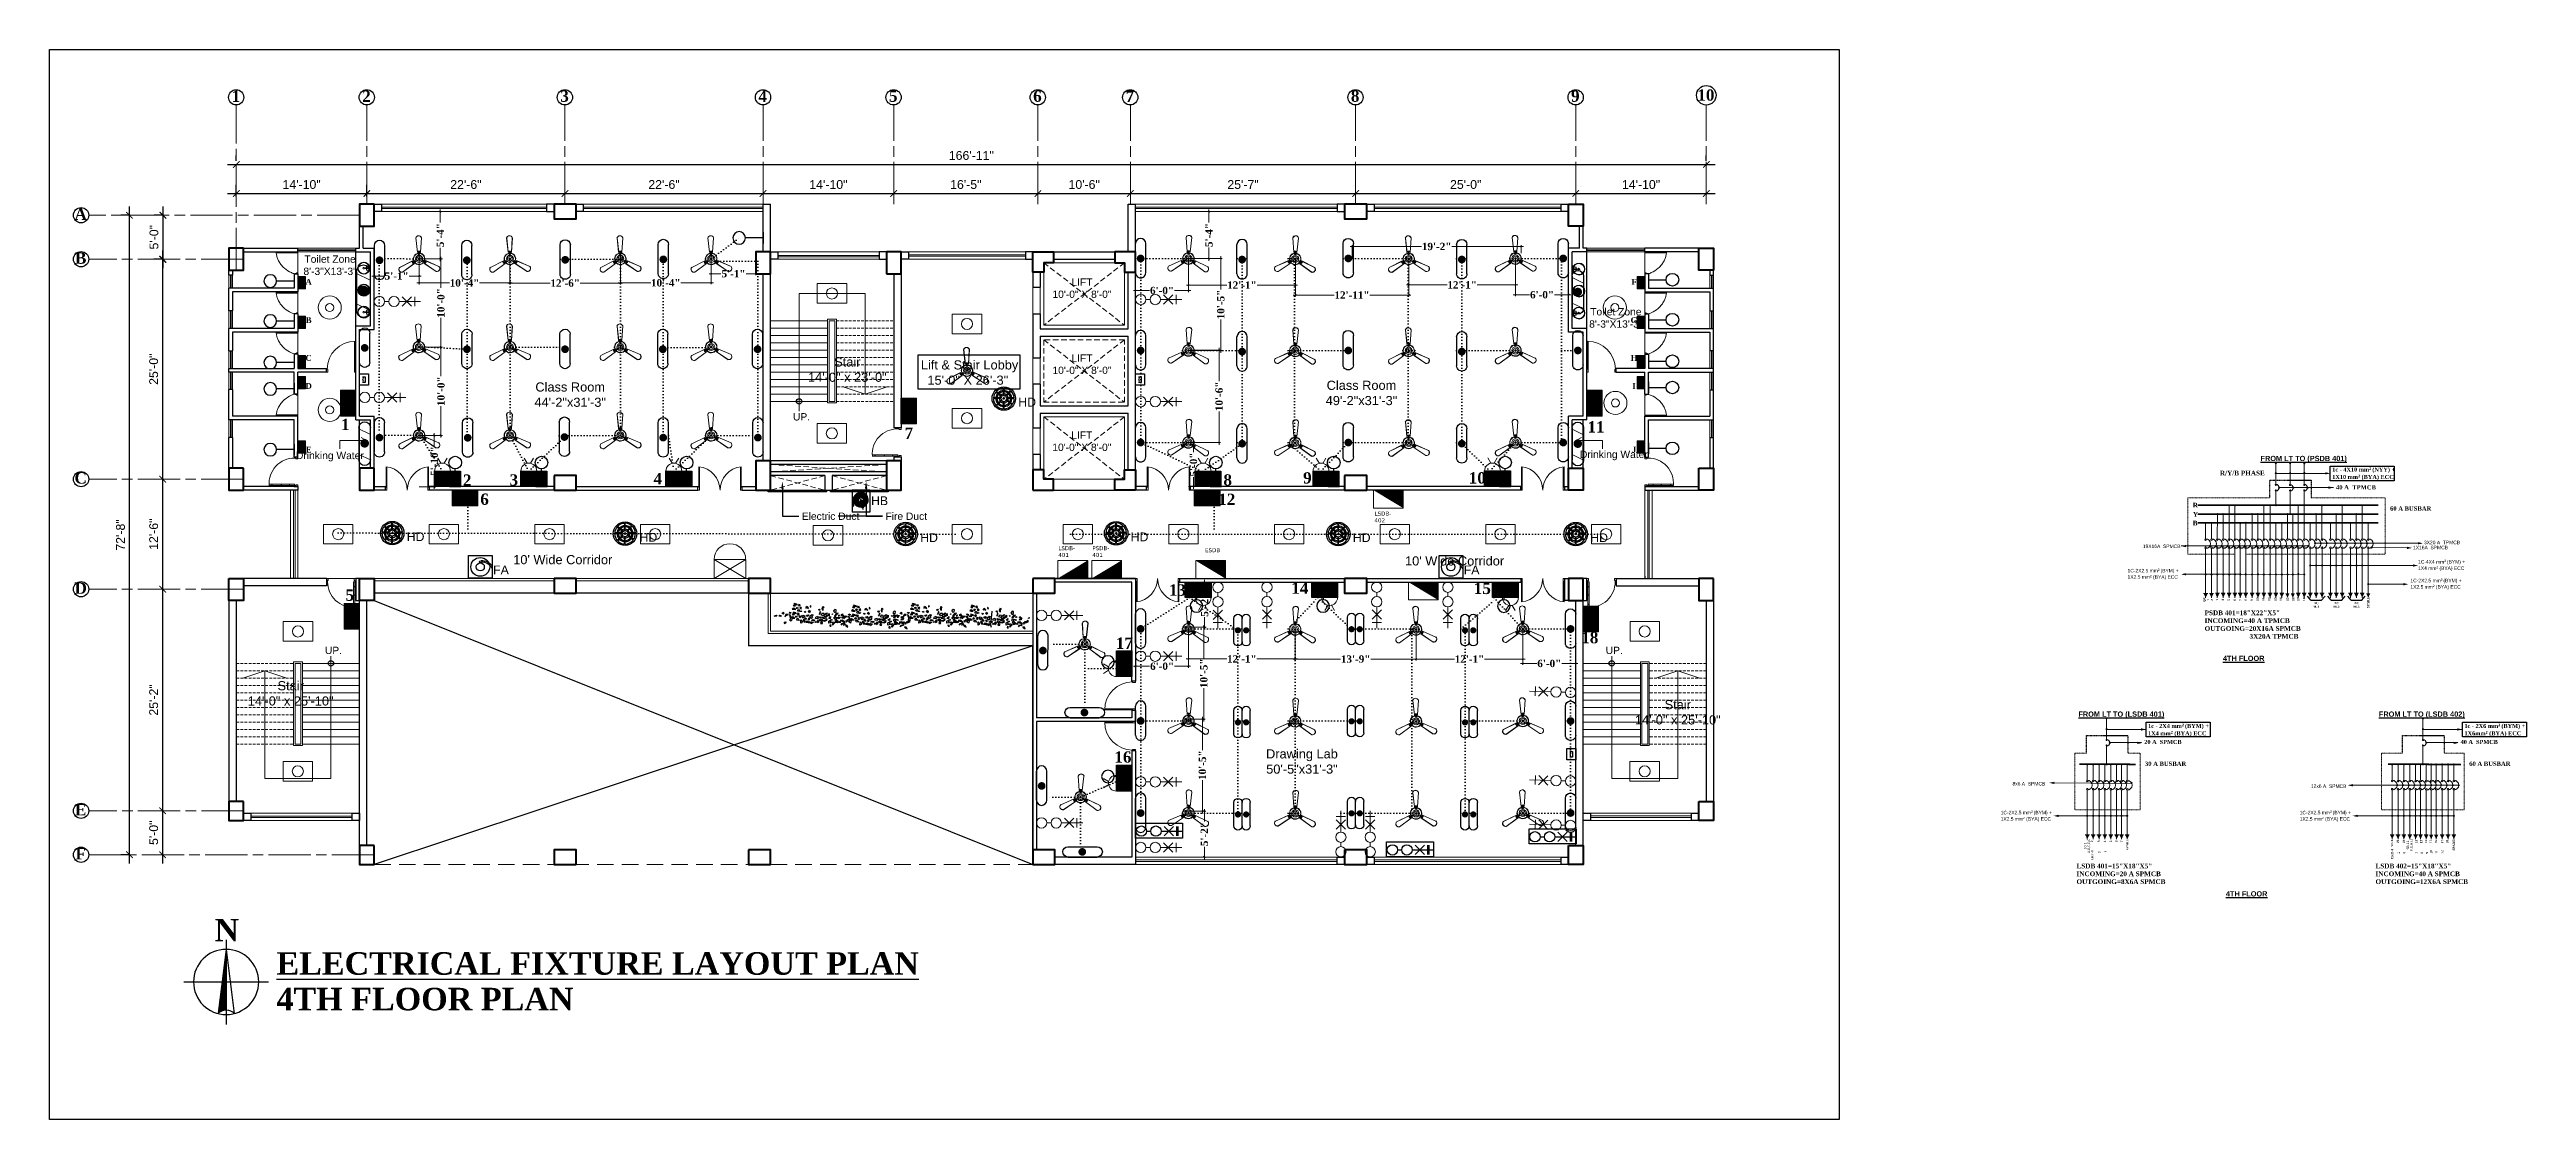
# Model space of a CAD drawing. Header units: inches. Extents: x -12 to 20935469, y -1604 to 24729220.
# Drawn here: x 20823799 to 20827175, y 24653673 to 24655131 of the extents above; entities that cross this region are included whole.
import ezdxf
from ezdxf import colors
from ezdxf.entities.mleader import LeaderData, LeaderLine
from ezdxf.math import Vec2, Vec3

# ---------------------------------------------------------------- set-up
doc = ezdxf.new("R2010")
doc.units = ezdxf.units.IN
doc.header["$LTSCALE"] = 0.03
doc.header["$MEASUREMENT"] = 0
doc.header["$PDMODE"] = 32
doc.header["$PDSIZE"] = 15
for name, pattern in [('ACAD_ISO02W100', [15, 12, -3]), ('ACAD_ISO08W100', [36, 24, -3, 6, -3]), ('DASHDOT', [1, 0.5, -0.25, 0, -0.25]), ('DASHDOTX2', [2, 1, -0.5, 0, -0.5]), ('DASHED2', [0.375, 0.25, -0.125]), ('DOT', [0.25, 0, -0.25])]:
    doc.linetypes.add(name, pattern=pattern)
for name, color, linetype, lineweight in [('0-elect.fixture-3 fan', 200, 'Continuous', 20), ('2', 7, 'Continuous', 9), ('CIRCUIT', 7, 'Continuous', 0), ('CKT-CABLE', 3, 'Continuous', 9), ('CL BOX', 90, 'ACAD_ISO02W100', 0), ('column', 1, 'Continuous', 40), ('Dim Line', 252, 'Continuous', 13), ('Dimiention', 75, 'Continuous', 18), ('Door', 7, 'Continuous', 18), ('Dot', 253, 'Continuous', 0), ('DOUBLE LIGHT', 210, 'Continuous', 0), ('E-CF', 4, 'Continuous', 30), ('ELECT', 8, 'Continuous', 0), ('Gas', 21, 'Continuous', 5), ('Glass Line', 252, 'Continuous', 9), ('Grid Line', 252, 'Continuous', 18), ('Hatch', 253, 'Continuous', 15), ('line', 7, 'Continuous', 9), ('Main Wall', 7, 'Continuous', 30), ('Power pts', 6, 'DASHDOTX2', 25), ('RAIL', 23, 'Continuous', 13), ('SB', 1, 'DASHDOT', 30), ('STAIR', 46, 'Continuous', 15), ('TOILET FIXTURE', 142, 'Continuous', 5), ('TU TEXT', 251, 'Continuous', 13), ('wind.', 150, 'Continuous', 20)]:
    doc.layers.add(name, color=color, linetype=linetype, lineweight=lineweight)
for name, color, linetype in [('ac 3p', 112, 'Continuous'), ('AC TEXT', 151, 'DOT'), ('BL TEXT', 7, 'Continuous'), ('DIM TEXT 2025', 7, 'Continuous'), ('ELECTRICAL FITTINGS', 130, 'Continuous'), ('FDB', 5, 'Continuous'), ('fire alarm', 10, 'Continuous'), ('FUR', 251, 'Continuous'), ('GUTLI', 7, 'Continuous'), ('H', 154, 'Continuous'), ('heat detactor', 8, 'Continuous'), ('QP TEX', 7, 'Continuous'), ('SB TEXT', 215, 'DOT'), ('SSDB TXT', 7, 'Continuous'), ('TEXT', 7, 'Continuous'), ('tree', 76, 'Continuous'), ('w', 188, 'DOT')]:
    doc.layers.add(name, color=color, linetype=linetype)
doc.styles.add('2', font='swisscl.ttf')
doc.styles.add('MtXpl_Swis721_Lt_BT', font='swissl.ttf')
doc.styles.add('RomanS', font='arial.ttf', dxfattribs={"height": 12})
doc.styles.get("Standard").update_dxf_attribs({"font": 'timesbd.ttf'})
doc.dimstyles.new('Aec_Arch_I', dxfattribs={"dimscale": 96, "dimtxt": 12, "dimasz": 0.09375, "dimexe": 0.125, "dimexo": 0.125, "dimgap": 0.0625, "dimtad": 1, "dimdec": 0, "dimzin": 3, "dimdsep": 46, "dimlunit": 4, "dimtxsty": 'RomanS', "dimblk1": 'ARCHTICK', "dimblk2": 'ARCHTICK', "dimsah": 1, "dimcen": 0.09375, "dimdle": 0.125, "dimadec": 0, "dimazin": 0, "dimtfac": 0.75, "dimtdec": 0, "dimtmove": 2, "dimatfit": 3, "dimldrblk": 'ARCHTICK', "dimfxl": 1, "dimfrac": 1, "dimtolj": 1, "dimtzin": 0, "dimarcsym": 0})
doc.dimstyles.new('Standard 8', dxfattribs={"dimtxt": 7, "dimasz": 2, "dimexe": 2, "dimexo": 2, "dimgap": 2, "dimtad": 0, "dimdec": 0, "dimzin": 3, "dimdsep": 46, "dimlunit": 4, "dimtxsty": 'Standard', "dimblk": 'OBLIQUE', "dimcen": 3, "dimdle": 3, "dimclrd": 256, "dimclre": 256, "dimclrt": 256, "dimadec": 0, "dimazin": 0, "dimtfac": 1, "dimtdec": 0, "dimtix": 1, "dimtofl": 0, "dimtmove": 0, "dimatfit": 0, "dimldrblk": 'OBLIQUE', "dimfxl": 1, "dimtolj": 1, "dimtzin": 0, "dimlwd": -1, "dimlwe": -1, "dimarcsym": 0})

msp = doc.modelspace()

# ---------------------------------------------------------------- texts
msp.add_text('N', height=30.7).set_placement((20824024.2, 24653915.3, 0))
at = {"insert": (20824108.6, 24653900.6, 0), "char_height": 30.731, "width": 958.24, "attachment_point": 1, "line_spacing_factor": 0.947396}
msp.add_mtext('{\\LELECTRICAL FIXTURE LAYOUT PLAN \\P}4TH FLOOR PLAN', dxfattribs=at)
at = {"layer": 'FDB', "color": 3, "char_height": 7.15, "width": 320.294, "attachment_point": 1}
for s, insert in [('{\\fArial|b1|i0|c0|p34;\\LFROM LT TO (PSDB 401)}', (20826812.6, 24654577.2)), ('{\\fArial|b1|i0|c0|p34;\\L4TH FLOOR}', (20826761.4, 24654304.7)), ('{\\fArial|b1|i0|c0|p34;\\LFROM LT TO (LSDB 401)}', (20826564.4, 24654228.7)), ('{\\fArial|b1|i0|c0|p34;\\LFROM LT TO (LSDB 402)}', (20826973.9, 24654228.7)), ('{\\fArial|b1|i0|c0|p34;\\L4TH FLOOR}', (20826765.4, 24653983.7))]:
    msp.add_mtext(s, dxfattribs=dict(at, insert=insert))
at = {"layer": 'SB TEXT', "width": 227.458, "attachment_point": 8, "rotation": 0}
for s, insert, char_height in [('\\A1;A', (20824152.4, 24654810.4), 8), ('\\A1;F', (20825958.8, 24654810.4), 8), ('\\A1;B', (20824152.4, 24654758.1), 8), ('\\A1;G', (20825958.8, 24654758.1), 8), ('\\A1;C', (20824152.4, 24654706.6), 8), ('\\A1;H', (20825958.8, 24654706.6), 8), ('\\A1;D', (20824152.4, 24654668.4), 8), ('\\A1;I', (20825958.8, 24654668.4), 8), ('\\A1;1', (20824202.5, 24654612.3), 15.44), ('7', (20824970.4, 24654600.3), 15.4), ('\\A1;11', (20825907, 24654608.9), 15.44), ('\\A1;E', (20824152.4, 24654581.6), 8), ('\\A1;J', (20825958.8, 24654581.6), 8), ('2', (20824368.5, 24654536.4), 15.4), ('3', (20824432.1, 24654536.4), 15.4), ('4', (20824628.3, 24654538.3), 15.4), ('8', (20825405, 24654536.4), 15.4), ('9', (20825513.6, 24654539.2), 15.4), ('10', (20825745.2, 24654539.2), 15.44), ('6', (20824392.2, 24654510.2), 15.4), ('12', (20825403.7, 24654510.2), 15.44), ('5', (20824208.6, 24654379.4), 15.4), ('13', (20825336.5, 24654386.3), 15.44), ('14', (20825503.3, 24654389.2), 15.44), ('15', (20825752, 24654388.6), 15.44), ('17', (20825264.2, 24654314.1), 15.44), ('18  ', (20825898.5, 24654321.4), 15.44), ('16', (20825262.2, 24654158.7), 15.44)]:
    msp.add_mtext(s, dxfattribs=dict(at, insert=insert, char_height=char_height))
at = {"layer": 'TEXT', "style": 'MtXpl_Swis721_Lt_BT'}
for s, p in [('8x6 A  SPMCB', (20826474.6, 24654127.8)), ('12x6 A  SPMCB', (20826881.3, 24654124.5))]:
    msp.add_text(s, height=4.786, dxfattribs=at).set_placement(p)
at = {"layer": 'TEXT', "color": 30, "lineweight": 5, "ltscale": 20, "attachment_point": 2, "style": '2'}
for s, width, gutter_width, insert, char_height in [('{\\fArial|b0|i0|c0|p34;\\C0;Toilet Zone\\P8\'-3"X13\'-3"}', 104.76, 0.5, (20824181.7, 24654850.4), 10), ('\\pxsm1;{\\fArial|b0|i0|c0|p34;\\C0;LIFT\\P10\'-0" X 8\'-0" }', 235.592, 0.75, (20825206.4, 24654819.1), 10), ('{\\fArial|b0|i0|c0|p34;\\C0;Toilet Zone\\P8\'-3"X13\'-3"}', 104.76, 0.5, (20825934, 24654778.6), 10), ('\\pxsm1;{\\fArial|b0|i0|c0|p34;\\C0;Stair\\P14\'-0" x 23\'-0"  }', 114.807, 0.282, (20824886.6, 24654711.4), 12.476), ('\\pxsm1,qc;{\\fArial|b0|i0|c0|p34;\\C0; Lift & Stair Lobby\\P15\'-0" X 26\'-3" }', 146.388, 0.75, (20825050.8, 24654707.4), 12.476), ('\\pxsm1;{\\fArial|b0|i0|c0|p34;\\C0;LIFT\\P10\'-0" X 8\'-0" }', 235.592, 0.75, (20825206.4, 24654715.4), 10), ('\\pxsm1;{\\fArial|b0|i0|c0|p34;\\C0;Class Room\\P44\'-2"x31\'-3"}', 230.765, 0.5, (20824508.9, 24654677.3), 12.476), ('\\pxsm1,qc;{\\fArial|b0|i0|c0|p34;\\C0;Class Room \\P49\'-2"x31\'-3"}', 321.423, 0.5, (20825587.3, 24654679.6), 12.476), ('{\\fArial|b0|i0|c0|p34;\\C0;UP.}', 104.76, 0.5, (20824824.2, 24654635.4), 10), ('\\pxsm1;{\\fArial|b0|i0|c0|p34;\\C0;Drinking Water }', 88.563, 0.282, (20824181.4, 24654582.7), 10), ('\\pxsm1;{\\fArial|b0|i0|c0|p34;\\C0;Drinking Water }', 88.563, 0.282, (20824181.4, 24654582.7), 10), ('\\pxsm1;{\\fArial|b0|i0|c0|p34;\\C0;LIFT\\P10\'-0" X 8\'-0" }', 235.592, 0.75, (20825206.2, 24654610.5), 10), ('\\pxsm1;{\\fArial|b0|i0|c0|p34;\\C0;Drinking Water }', 88.563, 0.282, (20825931.3, 24654584.2), 10), ("\\pxsm1,qc;{\\fArial|b0|i0|c0|p34;\\C0;10' Wide Corridor}", 227.89, 0.75, (20824498.8, 24654441.9), 12.476), ("\\pxsm1,qc;{\\fArial|b0|i0|c0|p34;\\C0;10' Wide Corridor}", 227.89, 0.75, (20825714.2, 24654440.2), 12.476), ('{\\fArial|b0|i0|c0|p34;\\C0;UP.}', 104.76, 0.5, (20824186.3, 24654317), 10), ('{\\fArial|b0|i0|c0|p34;\\C0;UP.}', 104.76, 0.5, (20825931.8, 24654317), 10), ('\\pxsm1;{\\fArial|b0|i0|c0|p34;\\C0;Stair\\P14\'-0" x 25\'-10"  }', 184.145, 0.282, (20824128, 24654270.1), 12.476), ('\\pxsm1;{\\fArial|b0|i0|c0|p34;\\C0;Stair\\P14\'-0" x 25\'-10"  }', 153.305, 0.282, (20826018.4, 24654244.3), 12.476), ('\\pxsm1,qc;{\\fArial|b0|i0|c0|p34;\\C0;Drawing Lab \\P50\'-5"x31\'-3"}', 321.423, 0.5, (20825506.2, 24654177.2), 12.476)]:
    msp.add_mtext_dynamic_manual_height_columns(s, width=width, gutter_width=gutter_width, heights=[0], dxfattribs=dict(at, insert=insert, char_height=char_height))
at = {"layer": 'TEXT', "attachment_point": 1}
for s, insert, char_height, width in [('R/Y/B PHASE', (20826757.2, 24654556.9), 6.414, 63786.51), ('40 A  TPMCB', (20826915.4, 24654537.2), 5.865, 63786.51), ('R', (20826720.2, 24654513.2), 6.41, 63786.51), ('B', (20826720.2, 24654488.7), 6.41, 63786.51), ('Y', (20826720.4, 24654500.7), 6.41, 63786.51), ('60 A BUSBAR', (20826989.1, 24654508.3), 5.865, 63786.51), ('{\\fSwis721 Lt BT|b0|i0|c0|p34;19X16A  SPMCB\\P\\H1.00001x;\\C0;\\P\\fArial|b0|i0|c0|p34;\\H0.8571x;\\C256;          }', (20826652.2, 24654456.3), 4.786, 76.393), ('{\\fSwis721 Lt BT|b0|i0|c0|p34;1X16A  SPMCB\\P\\H1.00001x;\\C0;\\P\\fArial|b0|i0|c0|p34;\\H0.8571x;\\C256;          }', (20827020.5, 24654454.6), 4.786, 76.393), ('{\\fSwis721 Lt BT|b0|i0|c0|p34;3X20 A  TPMCB\\P\\H1.00001x;\\C0;\\P\\fArial|b0|i0|c0|p34;\\H0.8571x;\\C256;          }', (20827035.4, 24654461.5), 4.786, 76.393), ('{\\fSwis721 Lt BT|b0|i0|c0|p34;\\C0;1C-2X2.5 mm\\H1.0833x;²\\fMS Shell Dlg 2|b0|i0|c0|p0;\\H0.65385x; \\fSwis721 Lt BT|b0|i0|c0|p34;\\H1.4118x;(BYM) +\\P1X2.5 mm\\H1.0833x;²\\H0.92311x; (BYA) ECC\\P\\fArial|b0|i0|c0|p34;\\H0.8571x;\\C256;          }', (20826631.4, 24654423.5), 4.7862, 76.393), ('{\\fSwis721 Lt BT|b0|i0|c0|p34;\\C0;1C-4X4 mm\\H1.0833x;²\\fMS Shell Dlg 2|b0|i0|c0|p0;\\H0.65385x; \\fSwis721 Lt BT|b0|i0|c0|p34;\\H1.4118x;(BYM) +\\P1X4 mm\\H1.0833x;²\\H0.92311x; (BYA) ECC\\P\\fArial|b0|i0|c0|p34;\\H0.8571x;\\C256;          }', (20827027.3, 24654435.5), 4.7862, 76.393), ('{\\fSwis721 Lt BT|b0|i0|c0|p34;\\C0;1C-2X2.5 mm\\H1.0833x;²\\fMS Shell Dlg 2|b0|i0|c0|p0;\\H0.65385x; \\fSwis721 Lt BT|b0|i0|c0|p34;\\H1.4118x;(BYM) +\\P1X2.5 mm\\H1.0833x;²\\H0.92311x; (BYA) ECC\\P\\fArial|b0|i0|c0|p34;\\H0.8571x;\\C256;          }', (20827016.9, 24654410), 4.7862, 76.393), ('PSDB 401=18"X22"X5"\\PINCOMING=40 A TPMCB\\POUTGOING=20X16A SPMCB\\P                         3X20A TPMCB\\P\\P                                                 ', (20826736.4, 24654366.4), 6.414, 63786.51), ('\\pxqc;AC\\PM-1{\\H0.8571x;    }', (20826881.7, 24654378), 3, 13.494), ('\\pxqc;AC\\PM-2{\\H0.8571x;    }', (20826909.3, 24654378), 3, 13.494), ('\\pxqc;AC\\PM-3{\\H0.8571x;    }', (20826936.6, 24654378), 3, 13.494), ('30 A BUSBAR', (20826655.1, 24654160.4), 5.865, 63786.51), ('60 A BUSBAR', (20827097, 24654160.4), 5.865, 63786.51), ('{\\fSwis721 Lt BT|b0|i0|c0|p34;\\C0;1C-2X2.5 mm\\H1.0833x;²\\fMS Shell Dlg 2|b0|i0|c0|p0;\\H0.65385x; \\fSwis721 Lt BT|b0|i0|c0|p34;\\H1.4118x;(BYM) +\\P1X2.5 mm\\H1.0833x;²\\H0.92311x; (BYA) ECC\\P\\fArial|b0|i0|c0|p34;\\H0.8571x;\\C256;          }', (20826458.5, 24654093.7), 4.7862, 76.393), ('{\\fSwis721 Lt BT|b0|i0|c0|p34;\\C0;1C-2X2.5 mm\\H1.0833x;²\\fMS Shell Dlg 2|b0|i0|c0|p0;\\H0.65385x; \\fSwis721 Lt BT|b0|i0|c0|p34;\\H1.4118x;(BYM) +\\P1X2.5 mm\\H1.0833x;²\\H0.92311x; (BYA) ECC\\P\\fArial|b0|i0|c0|p34;\\H0.8571x;\\C256;          }', (20826866, 24654093.7), 4.7862, 76.393), ('LSDB 401=15"X18"X5"\\PINCOMING=20 A SPMCB\\POUTGOING=8X6A SPMCB\\P                        \\P                    ', (20826561.8, 24654021.3), 6.414, 63786.51), ('LSDB 402=15"X18"X5"\\PINCOMING=40 A SPMCB\\POUTGOING=12X6A SPMCB\\P                       \\P                    ', (20826969.3, 24654021.3), 6.414, 63786.51)]:
    msp.add_mtext(s, dxfattribs=dict(at, insert=insert, char_height=char_height, width=width))
at = {"layer": 'TEXT', "color": 0, "char_height": 5.571, "width": 251.33, "attachment_point": 1}
for s, insert in [('1c - 4X10 mm{\\H1.0833x;²\\fMS Shell Dlg 2|b0|i0|c0|p0;\\H0.65385x; }(NYY) +\\P1X10 mm{\\H1.0833x;²} (BYA) ECC', (20826910.3, 24654561.7)), ('1c - 2X4 mm{\\H1.0833x;²\\fMS Shell Dlg 2|b0|i0|c0|p0;\\H0.65385x; }(BYM) +\\P1X4 mm{\\H1.0833x;²} (BYA) ECC', (20826659.3, 24654212.2)), ('1c - 2X6 mm{\\H1.0833x;²\\fMS Shell Dlg 2|b0|i0|c0|p0;\\H0.65385x; }(BYM) +\\P1X6mm{\\H1.0833x;²} (BYA) ECC', (20827090.5, 24654212.2)), ('20 A  SPMCB', (20826654.2, 24654190)), ('40 A  SPMCB', (20827085.3, 24654190))]:
    msp.add_mtext(s, dxfattribs=dict(at, insert=insert))
at = {"layer": 'TEXT', "char_height": 3, "width": 6.61, "attachment_point": 1, "rotation": 90}
for s, insert in [('\\pxqc;QP 1\\P{\\H0.8571x;        }', (20826734.5, 24654377.5)), ('2', (20826745, 24654379.5)), ('3', (20826751.8, 24654379.5)), ('4', (20826759.8, 24654379.5)), ('5', (20826767.8, 24654379.5)), ('6', (20826776.1, 24654379.5)), ('7', (20826783.4, 24654379.5)), ('8', (20826790.8, 24654379.5)), ('9', (20826799.1, 24654379.5)), ('10', (20826807, 24654379.5)), ('11', (20826815, 24654379.5)), ('12', (20826823, 24654379.5)), ('13', (20826831.4, 24654379.5)), ('14', (20826838.6, 24654379.5)), ('15', (20826847.8, 24654379.5)), ('16', (20826855.6, 24654379.5)), ('17', (20826862.3, 24654379.5)), ('\\pxqc;18\\P{\\H0.8571x;        }', (20826870.4, 24654378.3)), ('SPARE{\\H0.8571x;          }', (20826957.7, 24654369.4)), ('\\pxqc;2{\\H0.8571x;\\P          }', (20826581.1, 24654048.4)), ('3{\\H0.8571x;    }', (20826590.8, 24654050.6)), ('\\pxqc;4{\\H0.8571x; \\P       }', (20826599, 24654048.3)), ('\\pxqc;5{\\H0.8571x; \\P       }', (20826607, 24654048.3)), ('6{\\H0.8571x;     }', (20826614.8, 24654050.5)), ('7', (20826621.5, 24654050.5)), ('SPARE {\\H0.8571x;    }', (20826629.6, 24654039.5)), ('SB-8', (20826990.3, 24654044.5)), ('19', (20826998.2, 24654049)), ('10', (20827006.3, 24654049)), ('12', (20827023.1, 24654049)), ('13', (20827030, 24654049.2)), ('14', (20827036.6, 24654049)), ('15', (20827043, 24654049)), ('16', (20827050.2, 24654049)), ('17', (20827058.9, 24654049.2)), ('18', (20827065.4, 24654049)), ('SPARE {\\H0.8571x;    }', (20827074.6, 24654039.2)), ('\\pxqc;\\PCKT-1{\\H0.8571x;         }', (20826576.8, 24654029.4)), ('2{\\H0.8571x;  }', (20826591.6, 24654035.7)), ('3{\\H0.8571x;        }', (20826599.6, 24654035.9)), ('\\pxqc;\\PCKT-4{\\H0.8571x;         }', (20826985.4, 24654030.9)), ('5', (20826999.5, 24654034.9)), ('6', (20827006.8, 24654035)), ('7', (20827023.8, 24654034.9)), ('8', (20827030.7, 24654034.9)), ('9', (20827038, 24654034.9)), ('10', (20827043.6, 24654034.9)), ('11', (20827050.6, 24654034.9)), ('12', (20827058.8, 24654034.9))]:
    msp.add_mtext(s, dxfattribs=dict(at, insert=insert))
at = {"layer": 'TEXT', "char_height": 3, "attachment_point": 1, "rotation": 90}
for s, insert in [('\\pxqc;{\\fVerdana|b0|i0|c0|p34;SB-1\\PA,B,C,D,E}', (20826572, 24654038.1)), ('\\pxqc;{\\fVerdana|b0|i0|c0|p34;SB-11\\PF,G,H,I,J}', (20827011.8, 24654039.3))]:
    msp.add_mtext_dynamic_manual_height_columns(s, width=14.853, gutter_width=0.0767, heights=[0], dxfattribs=dict(at, insert=insert))
at = {"layer": 'TU TEXT', "color": 5, "ltscale": 50, "char_height": 5}
for s, insert, attachment_point in [('{\\fVerdana|b0|i0|c0|p34;\\H1.1x;\\C256;LSDB-\\P402}', (20825605.1, 24654501.2), 1), ('{\\fVerdana|b0|i0|c0|p34;\\H1.1x;\\C256;LSDB-\\P401}', (20825174.2, 24654439.3), 7), ('{\\fVerdana|b0|i0|c0|p34;\\H1.1x;\\C256;PSDB-\\P401}', (20825220.5, 24654439.3), 7), ('{\\fVerdana|b0|i0|c0|p34;\\H1.1x;\\C256;ESDB}', (20825374.1, 24654451.3), 1)]:
    msp.add_mtext_dynamic_manual_height_columns(s, width=10.038, gutter_width=0.0112, heights=[0], dxfattribs=dict(at, insert=insert, attachment_point=attachment_point))

# ---------------------------------------------------------------- blocks, each defined once
blk = doc.blocks.new('A$C36295410')
at = {"layer": 'Door'}
for p, q in [((1, 5), (0, 5)), ((1, 4), (1, 32)), ((2, 4), (1, 4)), ((2, 0), (2, 32)), ((58, 0), (58, 32)), ((58, 4), (59, 4)), ((59, 4), (59, 32)), ((59, 5), (60, 5)), ((2, 0), (0, 0)), ((58, 0), (60, 0))]:
    blk.add_line(p, q, dxfattribs=at)
for centre, start, end in [((-2.5, -0.3), 0.5906, 83.7783), ((62.5, -0.3), 96.2217, 179.4094)]:
    blk.add_arc(centre, 32.5, start, end, dxfattribs=at)
blk = doc.blocks.new('Door_45')
at = {"layer": 'Door'}
for p, q in [((1.5, 5), (1.5, 44)), ((1.5, 40), (2.2, 40)), ((2.2, 40), (2.2, 39.5)), ((2.2, 39.5), (2.7, 39.5)), ((2.7, 39.5), (2.7, 40)), ((2.7, 40), (3.5, 40)), ((3.5, 44), (3.5, 5)), ((0, 0), (0, 5)), ((0, 5), (1.5, 5)), ((1.5, 25.8), (2.2, 25.8)), ((1.5, 12.6), (2.2, 12.6)), ((3.5, 5), (1.5, 5)), ((1.5, 5), (1.5, 3)), ((1.5, 3), (2.5, 3)), ((2.2, 25.8), (2.2, 25.3)), ((2.2, 25.3), (2.7, 25.3)), ((2.2, 12.6), (2.2, 13.1)), ((2.2, 13.1), (2.7, 13.1)), ((2.5, 3), (2.5, 0)), ((2.7, 25.8), (3.5, 25.8)), ((2.7, 25.3), (2.7, 25.8)), ((2.7, 13.1), (2.7, 12.6)), ((2.7, 12.6), (3.5, 12.6)), ((42.5, 3), (42.5, 0)), ((43.5, 3), (42.5, 3)), ((45, 5), (43.5, 5)), ((43.5, 5), (43.5, 3)), ((45, 0), (45, 5)), ((2.5, 0), (0, 0)), ((42.5, 0), (45, 0))]:
    blk.add_line(p, q, dxfattribs=at)
blk.add_arc((4.7, 5.3), 38.8, 359.6233, 94.6685, dxfattribs=at)
blk = doc.blocks.new('sssss-flat-876')
at = {"layer": 'Door', "linetype": 'Continuous', "ltscale": 3}
blk.add_line((3666.5, 84027.2), (3666.5, 84055.7), dxfattribs=at)
at = {"layer": 'Door', "linetype": 'Continuous', "ltscale": 3, "extrusion": (-7.21527e-09, -3.35624e-18, 1), "elevation": 0}
for points in [[(3666.5, 84057.2), (3666.5, 84055.7), (3668.4, 84055.7), (3668.4, 84056.5), (3670.2, 84056.5), (3670.2, 84057.2)], [(3668.4, 84055.7), (3696.2, 84055.7), (3696.2, 84056.5), (3668.4, 84056.5)]]:
    blk.add_lwpolyline(points, close=True, dxfattribs=at)
at = {"layer": 'Door', "linetype": 'Continuous', "ltscale": 3, "flags": 128}
blk.add_lwpolyline([(3670.2, 84027.2, 0.04096), (3675.5, 84028.9, 0.082496), (3684.9, 84034.8, 0.052187), (3689.7, 84040, 0.043988), (3692.9, 84045, 0.036571), (3694.8, 84049.6, 0.034751), (3695.9, 84054.2, 0.011435), (3696.2, 84055.7)], format="xyb", dxfattribs=at)
at = {"layer": 'Door', "linetype": 'Continuous', "ltscale": 3}
blk.add_lwpolyline([(3666.5, 84027.2), (3666.5, 84028.7), (3668.4, 84028.7), (3668.4, 84027.9), (3670.2, 84027.9), (3670.2, 84027.2)], close=True, dxfattribs=at)
blk = doc.blocks.new('7-flat-72')
at = {"layer": 'Glass Line', "color": 8, "ltscale": 20}
for p, q in [((-64476.6, 376959.4), (-64476.6, 376966.6)), ((-64475.5, 376966.6), (-64476.6, 376966.6)), ((-64475.5, 376959.4), (-64475.5, 376966.6)), ((-64478.7, 376960.5), (-64480.3, 376960.5)), ((-64480.3, 376959.5), (-64480.3, 376960.5)), ((-64480.3, 376959.5), (-64480.3, 376960.5)), ((-64478.7, 376959.5), (-64480.3, 376959.5)), ((-64480.3, 376959.1), (-64480.3, 376959.4)), ((-64478.7, 376959.4), (-64480.3, 376959.4)), ((-64478.7, 376959.1), (-64480.3, 376959.1)), ((-64480.2, 376959.4), (-64480.2, 376959.5)), ((-64480.1, 376959.5), (-64480.1, 376960.5)), ((-64479.9, 376959.5), (-64479.9, 376960.5)), ((-64479.5, 376959.5), (-64479.5, 376960.5)), ((-64479.1, 376959.5), (-64479.1, 376960.5)), ((-64478.9, 376959.5), (-64478.9, 376960.5)), ((-64478.9, 376959.4), (-64478.9, 376959.5)), ((-64478.8, 376959.5), (-64478.8, 376960.5)), ((-64478.7, 376959.5), (-64478.7, 376960.5)), ((-64478.7, 376959.1), (-64478.7, 376959.4)), ((-64475.1, 376959.4), (-64476.9, 376959.4)), ((-64476.9, 376959.1), (-64476.9, 376959.4)), ((-64475.1, 376959.1), (-64476.9, 376959.1)), ((-64475.1, 376959.1), (-64475.1, 376959.4)), ((-64473.3, 376960.5), (-64471.7, 376960.5)), ((-64473.3, 376959.5), (-64473.3, 376960.5)), ((-64473.3, 376959.5), (-64473.3, 376960.5)), ((-64473.3, 376959.5), (-64471.7, 376959.5)), ((-64473.3, 376959.1), (-64473.3, 376959.4)), ((-64473.3, 376959.4), (-64471.7, 376959.4)), ((-64473.3, 376959.1), (-64471.7, 376959.1)), ((-64473.1, 376959.5), (-64473.1, 376960.5)), ((-64473.1, 376959.4), (-64473.1, 376959.5)), ((-64472.9, 376959.5), (-64472.9, 376960.5)), ((-64472.5, 376959.5), (-64472.5, 376960.5)), ((-64472.1, 376959.5), (-64472.1, 376960.5)), ((-64471.9, 376959.5), (-64471.9, 376960.5)), ((-64471.9, 376959.4), (-64471.9, 376959.5)), ((-64471.8, 376959.5), (-64471.8, 376960.5)), ((-64471.7, 376959.5), (-64471.7, 376960.5)), ((-64471.7, 376959.1), (-64471.7, 376959.4))]:
    blk.add_line(p, q, dxfattribs=at)
blk.add_circle((-64476, 376968.4, 0), 1.08, dxfattribs=at)
for radius, start, end in [(8.1, 273.8334, 266.1883), (7.55, 274.115, 265.9068)]:
    blk.add_arc((-64476, 376968.4, 0), radius, start, end, dxfattribs=at)
blk = doc.blocks.new('SFSFSFS-flat-72')
at = {"layer": 'TOILET FIXTURE', "ltscale": 0.2}
blk.add_lwpolyline([(-3918.5, -3608.1), (-3918.5, -3602.7), (-3923.9, -3602.7), (-3923.9, -3608.1)], close=True, dxfattribs=at)
at = {"layer": 'TOILET FIXTURE', "ltscale": 20}
blk.add_blockref('7-flat-72', (60554.8, -380567.2), dxfattribs=at)
blk = doc.blocks.new('$D40')
at = {"layer": 'Door'}
for p, q in [((1, 4), (1, 42)), ((2, 0), (2, 42)), ((1, 5), (0, 5)), ((2, 0), (0, 0)), ((2, 4), (1, 4)), ((39, 4), (38, 4)), ((38, 4), (38, 0)), ((40, 0), (38, 0)), ((40, 5), (39, 5)), ((39, 5), (39, 4))]:
    blk.add_line(p, q, dxfattribs=at)
blk.add_arc((1, 4), 38, 0, 90, dxfattribs=at)
blk = doc.blocks.new('fdgdgdg')
at = {"layer": 'tree'}
for p, q in [((-241471.6, 5309.8), (-241473.2, 5293.2)), ((-241473.2, 5293.2), (-241472.5, 5290.7))]:
    blk.add_line(p, q, dxfattribs=at)
for points in [[(-241731.5, 5305), (-241732.4, 5303.5), (-241734.5, 5303.7), (-241733.2, 5304.5)], [(-241726, 5304.5), (-241727.1, 5303.5), (-241729.2, 5304), (-241727.9, 5305.2)], [(-241723, 5306.2), (-241724.7, 5306.5), (-241724.7, 5307.8), (-241723.5, 5308.7), (-241723.7, 5307.5)], [(-241721.5, 5294.7), (-241722.4, 5296), (-241721.2, 5297), (-241720.2, 5296.6), (-241721, 5295.7)], [(-241717.9, 5305.7), (-241720.5, 5305.8), (-241721.8, 5302.9), (-241720.1, 5304.7)], [(-241715.7, 5304.5), (-241716.5, 5305.3), (-241715.9, 5305.9)], [(-241715.2, 5307), (-241716.4, 5308), (-241715.8, 5308.8), (-241714.1, 5308.2)], [(-241716.1, 5298.9), (-241714.9, 5300.2), (-241714.7, 5302.5), (-241713.1, 5300.8), (-241714.1, 5297.7)], [(-241715, 5304.2), (-241715.8, 5304), (-241715.6, 5302.7), (-241714.3, 5302.9)], [(-241709.6, 5301.2), (-241712.2, 5302.9), (-241713.9, 5301.7), (-241712.2, 5301.5)], [(-241708.5, 5311.8), (-241711, 5313.5), (-241712.7, 5312.3), (-241711, 5312.2)], [(-241710.1, 5305.3), (-241711.8, 5305.2), (-241712.6, 5306.3), (-241711.6, 5307)], [(-241707.9, 5306.5), (-241709.9, 5307), (-241711.6, 5309), (-241709.2, 5308.2)], [(-241708.9, 5316), (-241710.6, 5315.8), (-241711.4, 5317), (-241710.4, 5317.6)], [(-241706.8, 5317.1), (-241708.7, 5317.6), (-241710.4, 5319.6), (-241708, 5318.8)], [(-241707.7, 5304.2), (-241707.1, 5303.2), (-241707.5, 5302.2), (-241708.4, 5302.4), (-241708.6, 5303.7)], [(-241706.6, 5314.8), (-241705.9, 5313.8), (-241706.3, 5312.8), (-241707.2, 5313), (-241707.4, 5314.3)], [(-241704.3, 5298.7), (-241707.1, 5299), (-241707.3, 5300.5), (-241706.2, 5301.4)], [(-241704.7, 5305.8), (-241705.6, 5305.2), (-241706.4, 5306.2), (-241705.4, 5307.8)], [(-241703.2, 5309.3), (-241705.9, 5309.7), (-241706.1, 5311.2), (-241705.1, 5312)], [(-241703.6, 5316.5), (-241704.4, 5315.8), (-241705.3, 5316.8), (-241704.2, 5318.5)], [(-241705, 5303.4), (-241704.1, 5302.4), (-241703.3, 5302.2), (-241702.6, 5302.9), (-241703.5, 5304.2)], [(-241703.8, 5314), (-241702.9, 5313), (-241702.1, 5312.8), (-241701.5, 5313.5), (-241702.3, 5314.8)], [(-241701.1, 5295.7), (-241702.6, 5295.2), (-241702.4, 5299.2), (-241700.9, 5297.5)], [(-241702.1, 5309.2), (-241702.1, 5310.3), (-241701.6, 5309.9)], [(-241699.4, 5301.5), (-241701.7, 5304.1), (-241700.1, 5305), (-241697.7, 5304.1), (-241698.3, 5302.8), (-241699.3, 5303)], [(-241699.8, 5299.5), (-241698.5, 5296.7), (-241696.8, 5296.8), (-241697.2, 5298.5), (-241698.1, 5297.8), (-241698.5, 5298.8), (-241698.2, 5299.4)], [(-241697, 5308.2), (-241698.1, 5309.2), (-241697.6, 5309.7), (-241696.5, 5309.2)], [(-241697.2, 5299.9), (-241697.5, 5301.7), (-241696.3, 5301.7), (-241695.5, 5300)], [(-241693.7, 5314.1), (-241694.8, 5315.4), (-241696.5, 5314.3), (-241696.5, 5313.5), (-241694.8, 5314.1), (-241693, 5313.1)], [(-241696, 5296), (-241694.2, 5298), (-241693.3, 5296.9), (-241692, 5297.5), (-241692.2, 5295.2), (-241693.7, 5296)], [(-241694.5, 5303.3), (-241695.5, 5305), (-241693.7, 5305.6), (-241692.8, 5305)], [(-241691.8, 5308), (-241693.3, 5309.2), (-241692.5, 5310.9), (-241691.3, 5309.4)], [(-241692.2, 5299), (-241693.2, 5300.3), (-241692.5, 5302), (-241691.8, 5301.2)], [(-241689.7, 5300.9), (-241691.5, 5302.6), (-241691.2, 5304.3), (-241689.2, 5306), (-241687.5, 5305.2), (-241689.5, 5304.1), (-241688.2, 5302.2)], [(-241691.2, 5315.2), (-241690.5, 5315), (-241690, 5315.8), (-241691.2, 5316.3)], [(-241689.8, 5294.4), (-241690.3, 5296.5), (-241689.2, 5297.1), (-241687.2, 5296.7)], [(-241689.5, 5298.6), (-241687.7, 5299.9), (-241685.4, 5299), (-241686.4, 5298.2), (-241687.7, 5298.6)], [(-241684.2, 5296), (-241685.4, 5296.7), (-241684.5, 5297.5), (-241683.7, 5297.1)], [(-241681.2, 5300.7), (-241684.7, 5300.9), (-241684.2, 5302.6), (-241681.9, 5303.7), (-241681.4, 5302.4), (-241682.2, 5301.8)], [(-241682.7, 5298.4), (-241682.4, 5297.7), (-241682.5, 5296), (-241680.4, 5297.3), (-241681.9, 5298.8)], [(-241680.1, 5310.5), (-241680.7, 5312), (-241679.7, 5312.4), (-241678.9, 5311.6)], [(-241678.9, 5309.4), (-241680.1, 5306), (-241678.2, 5308.4)], [(-241678.6, 5301.2), (-241680.1, 5302.2), (-241679.2, 5303.1), (-241677.4, 5302.4)], [(-241680.1, 5299), (-241677.2, 5298), (-241676.1, 5299.2), (-241677.6, 5300.1), (-241677.7, 5299), (-241678.7, 5299.5), (-241678.9, 5300.1)], [(-241676.1, 5296), (-241676.8, 5296.2), (-241677.9, 5297.5), (-241678.5, 5295.1), (-241676.4, 5295.1)], [(-241678.1, 5305.6), (-241674.8, 5304.8), (-241673.8, 5302.9), (-241674.3, 5306.9), (-241676.2, 5307.1)], [(-241676.7, 5298.7), (-241675.4, 5299.1), (-241675.4, 5297.9), (-241676.3, 5297.6)], [(-241675.9, 5310.7), (-241676.6, 5313.1), (-241675.6, 5315.8), (-241674.8, 5314.3), (-241675.9, 5313.5)], [(-241675.1, 5300.5), (-241675.9, 5301.4), (-241676.6, 5302.9), (-241674.8, 5301.8)], [(-241673.9, 5303.8), (-241672.1, 5302.8), (-241672.4, 5301.5), (-241674.1, 5300.4)], [(-241671.2, 5300.7), (-241671.5, 5298.5), (-241673.8, 5297.4), (-241673.7, 5298.7), (-241672.4, 5299.4)], [(-241672.1, 5305.4), (-241672.9, 5306.7), (-241671.8, 5307.5), (-241670.1, 5307.5), (-241671.8, 5306.9)], [(-241672.4, 5302.4), (-241672.9, 5303.3), (-241672.3, 5303.9), (-241670.6, 5303.7)], [(-241668.4, 5307), (-241668.3, 5304.4), (-241669.7, 5304.6), (-241670.1, 5303.2), (-241671.7, 5305), (-241670, 5305.4)], [(-241670.4, 5304.3), (-241670.6, 5305), (-241669.4, 5305.8), (-241668.1, 5305.6)], [(-241668.6, 5295.2), (-241668.8, 5297.8), (-241665.3, 5299.9), (-241664.5, 5299.5), (-241667.3, 5298), (-241665.8, 5295.9)], [(-241668.6, 5301), (-241666.5, 5303.2), (-241666.9, 5300.7)], [(-241664.8, 5306), (-241664.2, 5306.8), (-241664, 5306.2)], [(-241664, 5292.9), (-241663.5, 5295.6), (-241664.8, 5296.5), (-241663, 5297.1), (-241662.3, 5294.8)], [(-241660.1, 5302.9), (-241660.9, 5301.4), (-241663.1, 5301.5), (-241661.8, 5302.4)], [(-241662.2, 5311), (-241662.9, 5309.8), (-241661.2, 5308.2), (-241659.9, 5309.3), (-241659.7, 5311.6), (-241661.2, 5312)], [(-241662.3, 5301), (-241660.5, 5302.8), (-241656.6, 5301.5), (-241656.4, 5300.6), (-241659.3, 5301.8), (-241660, 5299.3)], [(-241657.4, 5307.3), (-241659.7, 5307), (-241661.8, 5304), (-241660.3, 5304.7)], [(-241659.1, 5299.9), (-241661.4, 5299), (-241660.5, 5297.4), (-241659.1, 5297.9), (-241659.7, 5298.7)], [(-241661.2, 5296), (-241658.7, 5297.4), (-241658.9, 5298.9), (-241657.2, 5297.9), (-241658.6, 5295.9)], [(-241654.6, 5302.4), (-241655.6, 5301.4), (-241657.7, 5301.9), (-241656.5, 5303)], [(-241656.2, 5305.6), (-241656.3, 5304.5), (-241657.5, 5304.3)], [(-241656.6, 5296.1), (-241655.8, 5297.6), (-241654.9, 5297.1), (-241655, 5295.9)], [(-241649.4, 5296.6), (-241652.1, 5299.1), (-241655.1, 5298.6), (-241652.6, 5297.9)], [(-241653.8, 5293.1), (-241652.4, 5295.1), (-241649.6, 5296.1), (-241650.2, 5294.5), (-241651.6, 5294.8)], [(-241651.6, 5304), (-241653.3, 5304.3), (-241653.3, 5305.7), (-241652, 5306.5), (-241652.2, 5305.3)], [(-241652.8, 5301.2), (-241652.3, 5302.6), (-241650.8, 5302.4), (-241650.4, 5301.4), (-241651.6, 5301.5)], [(-241652.6, 5304.5), (-241652, 5305.8), (-241649.9, 5304), (-241649.9, 5303.2), (-241651.7, 5301.7), (-241651.8, 5302.4), (-241651.1, 5303.6)], [(-241646.5, 5303.5), (-241649, 5303.7), (-241650.3, 5300.7), (-241648.6, 5302.5)], [(-241648.1, 5297.7), (-241647.3, 5296.4), (-241646.7, 5297.2), (-241647.5, 5298.5)], [(-241646, 5299.7), (-241644.3, 5299.6), (-241642.4, 5301), (-241642.6, 5298.6), (-241645.7, 5297.3)], [(-241644.3, 5302.3), (-241645.1, 5303.2), (-241644.4, 5303.8)], [(-241643.7, 5304.8), (-241645, 5305.8), (-241644.3, 5306.7), (-241642.6, 5306)], [(-241644.6, 5296.8), (-241643.4, 5298), (-241643.3, 5300.4), (-241641.6, 5298.7), (-241642.6, 5295.5)], [(-241643.5, 5302), (-241644.3, 5301.9), (-241644.1, 5300.5), (-241642.9, 5300.7)], [(-241638.2, 5299), (-241640.7, 5300.7), (-241642.4, 5299.5), (-241640.7, 5299.4)], [(-241641.5, 5303), (-241641.4, 5304.1), (-241640.5, 5304)], [(-241637, 5309.7), (-241639.6, 5311.3), (-241641.3, 5310.2), (-241639.6, 5310)], [(-241638.6, 5303.2), (-241640.3, 5303), (-241641.2, 5304.2), (-241640.1, 5304.8)], [(-241636.5, 5304.3), (-241638.4, 5304.8), (-241640.1, 5306.8), (-241637.8, 5306)], [(-241637.4, 5313.8), (-241639.1, 5313.7), (-241640, 5314.8), (-241638.9, 5315.5)], [(-241635.3, 5315), (-241637.2, 5315.5), (-241638.9, 5317.5), (-241636.6, 5316.6)], [(-241636.3, 5302), (-241635.6, 5301), (-241636.1, 5300), (-241636.9, 5300.2), (-241637.1, 5301.5)], [(-241635.1, 5312.7), (-241634.5, 5311.7), (-241634.9, 5310.7), (-241635.7, 5310.8), (-241635.9, 5312.2)], [(-241632.9, 5296.5), (-241635.6, 5296.9), (-241635.8, 5298.4), (-241634.8, 5299.2)], [(-241633.3, 5303.7), (-241634.1, 5303), (-241635, 5304), (-241633.9, 5305.7)], [(-241631.7, 5307.2), (-241634.5, 5307.5), (-241634.7, 5309), (-241633.6, 5309.8)], [(-241632.1, 5314.3), (-241633, 5313.7), (-241633.8, 5314.7), (-241632.8, 5316.3)], [(-241633.5, 5301.2), (-241632.7, 5300.2), (-241631.8, 5300), (-241631.2, 5300.7), (-241632, 5302)], [(-241632.3, 5311.8), (-241631.5, 5310.8), (-241630.6, 5310.7), (-241630, 5311.3), (-241630.8, 5312.7)], [(-241629.7, 5293.6), (-241631.2, 5293.1), (-241630.9, 5297), (-241629.5, 5295.4)], [(-241630.7, 5307.1), (-241630.7, 5308.1), (-241630.2, 5307.7)], [(-241627.9, 5299.3), (-241630.2, 5302), (-241628.7, 5302.8), (-241626.3, 5301.9), (-241626.8, 5300.7), (-241627.9, 5300.8)], [(-241628.3, 5297.3), (-241627.1, 5294.6), (-241625.3, 5294.7), (-241625.8, 5296.3), (-241626.7, 5295.7), (-241627.1, 5296.7), (-241626.7, 5297.2)], [(-241625.5, 5306), (-241626.7, 5307.1), (-241626.2, 5307.5), (-241625, 5307.1)], [(-241625.7, 5297.8), (-241626, 5299.6), (-241624.9, 5299.6), (-241624, 5297.8)], [(-241622.2, 5312), (-241623.4, 5313.2), (-241625, 5312.2), (-241625, 5311.3), (-241623.4, 5312), (-241621.5, 5310.9)], [(-241624.5, 5293.9), (-241622.7, 5295.8), (-241621.9, 5294.7), (-241620.5, 5295.4), (-241620.7, 5293), (-241622.2, 5293.9)], [(-241623, 5301.1), (-241624, 5302.8), (-241622.2, 5303.5), (-241621.4, 5302.8)], [(-241620.4, 5305.8), (-241621.9, 5307.1), (-241621, 5308.8), (-241619.9, 5307.3)], [(-241620.7, 5296.9), (-241621.7, 5298.1), (-241621, 5299.8), (-241620.4, 5299)], [(-241618.2, 5298.8), (-241620.1, 5300.5), (-241619.7, 5302.2), (-241617.7, 5303.9), (-241616.1, 5303), (-241618.1, 5302), (-241616.7, 5300.1)], [(-241619.7, 5313), (-241619.1, 5312.8), (-241618.6, 5313.7), (-241619.7, 5314.1)], [(-241618.1, 5296.4), (-241616.2, 5297.7), (-241613.9, 5296.9), (-241614.9, 5296), (-241616.2, 5296.4)], [(-241609.8, 5298.6), (-241613.2, 5298.8), (-241612.8, 5300.5), (-241610.4, 5301.5), (-241609.9, 5300.3), (-241610.8, 5299.6)], [(-241611.3, 5296.2), (-241610.9, 5295.6), (-241611.1, 5293.9), (-241608.9, 5295.2), (-241610.4, 5296.7)], [(-241608.6, 5308.4), (-241609.3, 5309.8), (-241608.3, 5310.3), (-241607.4, 5309.4)], [(-241607.4, 5307.3), (-241608.6, 5303.9), (-241606.8, 5306.2)], [(-241607.1, 5299), (-241608.6, 5300.1), (-241607.8, 5300.9), (-241605.9, 5300.3)], [(-241608.6, 5296.9), (-241605.8, 5295.8), (-241604.6, 5297.1), (-241606.1, 5297.9), (-241606.3, 5296.9), (-241607.3, 5297.3), (-241607.4, 5297.9)], [(-241604.7, 5293.9), (-241605.3, 5294.1), (-241606.4, 5295.4), (-241607, 5293), (-241604.9, 5293)], [(-241606.6, 5303.5), (-241603.3, 5302.6), (-241602.3, 5300.7), (-241602.8, 5304.7), (-241604.8, 5305)], [(-241605.3, 5296.6), (-241604, 5296.9), (-241604, 5295.7), (-241604.9, 5295.5)], [(-241604.5, 5308.6), (-241605.1, 5310.9), (-241604.1, 5313.7), (-241603.3, 5312.2), (-241604.5, 5311.3)], [(-241603.6, 5298.4), (-241604.5, 5299.2), (-241605.1, 5300.7), (-241603.3, 5299.6)], [(-241602.5, 5301.7), (-241600.6, 5300.6), (-241601, 5299.3), (-241602.7, 5298.2)], [(-241599.7, 5298.5), (-241600.1, 5296.3), (-241602.3, 5295.3), (-241602.2, 5296.6), (-241601, 5297.2)], [(-241600.6, 5303.2), (-241601.5, 5304.5), (-241600.3, 5305.4), (-241598.6, 5305.4), (-241600.3, 5304.7)], [(-241601, 5300.3), (-241601.5, 5301.1), (-241600.8, 5301.8), (-241599.1, 5301.5)], [(-241596.9, 5304.9), (-241596.9, 5302.2), (-241598.2, 5302.4), (-241598.7, 5301), (-241600.2, 5302.8), (-241598.6, 5303.2)], [(-241599, 5302.2), (-241599.1, 5302.8), (-241598, 5303.7), (-241596.7, 5303.5)], [(-241597.2, 5293.1), (-241597.3, 5295.6), (-241593.9, 5297.7), (-241593, 5297.3), (-241595.9, 5295.8), (-241594.4, 5293.7)], [(-241597.2, 5298.9), (-241595, 5301), (-241595.5, 5298.5)], [(-241593.3, 5303.8), (-241592.7, 5304.7), (-241592.5, 5304)], [(-241588.8, 5305), (-241589.6, 5303.5), (-241591.8, 5303.7), (-241590.5, 5304.5)], [(-241590.8, 5308.8), (-241591.4, 5307.7), (-241589.7, 5306), (-241588.5, 5307.2), (-241588.2, 5309.5), (-241589.7, 5309.8)], [(-241590.9, 5298.9), (-241589, 5300.6), (-241585.1, 5299.3), (-241584.9, 5298.4), (-241587.9, 5299.6), (-241588.6, 5297.1)], [(-241585.9, 5305.2), (-241588.2, 5304.8), (-241590.4, 5301.9), (-241588.9, 5302.5)], [(-241587.6, 5297.7), (-241589.9, 5296.9), (-241589.1, 5295.2), (-241587.6, 5295.7), (-241588.2, 5296.5)], [(-241589.7, 5293.8), (-241587.2, 5295.2), (-241587.4, 5296.8), (-241585.8, 5295.8), (-241587.2, 5293.8)], [(-241583.2, 5304.5), (-241584.3, 5303.5), (-241586.4, 5304), (-241585.2, 5305.2)], [(-241584.8, 5303.5), (-241584.9, 5302.3), (-241586, 5302.2)], [(-241585.1, 5294), (-241584.4, 5295.4), (-241583.4, 5294.9), (-241583.6, 5293.7)], [(-241578, 5294.5), (-241580.6, 5297), (-241583.6, 5296.4), (-241581.1, 5295.7)], [(-241580.3, 5306.2), (-241582, 5306.5), (-241582, 5307.8), (-241580.7, 5308.7), (-241580.9, 5307.5)], [(-241581.3, 5299), (-241580.9, 5300.5), (-241579.3, 5300.3), (-241579, 5299.2), (-241580.2, 5299.3)], [(-241581.2, 5302.3), (-241580.6, 5303.6), (-241578.4, 5301.8), (-241578.4, 5301), (-241580.2, 5299.5), (-241580.3, 5300.2), (-241579.6, 5301.4)], [(-241578.8, 5294.7), (-241579.6, 5296), (-241578.4, 5297), (-241577.4, 5296.6), (-241578.3, 5295.7)], [(-241575.2, 5305.7), (-241577.7, 5305.8), (-241579, 5302.9), (-241577.3, 5304.7)], [(-241576.7, 5295.5), (-241575.9, 5294.3), (-241575.2, 5295.1), (-241576, 5296.3)], [(-241574.5, 5297.5), (-241572.8, 5297.5), (-241570.9, 5298.8), (-241571.2, 5296.5), (-241574.3, 5295.2)], [(-241572.9, 5304.5), (-241573.8, 5305.3), (-241573.1, 5305.9)], [(-241572.4, 5307), (-241573.7, 5308), (-241573, 5308.8), (-241571.3, 5308.2)], [(-241573.3, 5298.9), (-241572.1, 5300.2), (-241572, 5302.5), (-241570.3, 5300.8), (-241571.3, 5297.7)], [(-241572.2, 5304.2), (-241573, 5304), (-241572.8, 5302.7), (-241571.5, 5302.9)], [(-241566.9, 5301.2), (-241569.4, 5302.9), (-241571.1, 5301.7), (-241569.4, 5301.5)], [(-241570.1, 5300.8), (-241569.9, 5302), (-241569, 5301.9)], [(-241565.7, 5311.8), (-241568.3, 5313.5), (-241570, 5312.3), (-241568.3, 5312.2)], [(-241567.3, 5305.3), (-241569, 5305.2), (-241569.8, 5306.3), (-241568.8, 5307)], [(-241565.2, 5306.5), (-241567.1, 5307), (-241568.8, 5309), (-241566.4, 5308.2)], [(-241566.1, 5316), (-241567.8, 5315.8), (-241568.7, 5317), (-241567.6, 5317.6)], [(-241564, 5317.1), (-241565.9, 5317.6), (-241567.6, 5319.6), (-241565.3, 5318.8)], [(-241565, 5304.2), (-241564.3, 5303.2), (-241564.7, 5302.2), (-241565.6, 5302.4), (-241565.8, 5303.7)], [(-241563.8, 5314.8), (-241563.1, 5313.8), (-241563.6, 5312.8), (-241564.4, 5313), (-241564.6, 5314.3)], [(-241561.6, 5298.7), (-241564.3, 5299), (-241564.5, 5300.5), (-241563.5, 5301.4)], [(-241562, 5305.8), (-241562.8, 5305.2), (-241563.7, 5306.2), (-241562.6, 5307.8)], [(-241560.4, 5309.3), (-241563.1, 5309.7), (-241563.4, 5311.2), (-241562.3, 5312)], [(-241560.8, 5316.5), (-241561.7, 5315.8), (-241562.5, 5316.8), (-241561.4, 5318.5)], [(-241562.2, 5303.4), (-241561.3, 5302.4), (-241560.5, 5302.2), (-241559.8, 5302.9), (-241560.7, 5304.2)], [(-241561, 5314), (-241560.2, 5313), (-241559.3, 5312.8), (-241558.7, 5313.5), (-241559.5, 5314.8)], [(-241558.4, 5295.7), (-241559.8, 5295.2), (-241559.6, 5299.2), (-241558.1, 5297.5)], [(-241559.4, 5309.2), (-241559.4, 5310.3), (-241558.9, 5309.9)], [(-241556.6, 5301.5), (-241558.9, 5304.1), (-241557.4, 5305), (-241555, 5304.1), (-241555.5, 5302.8), (-241556.6, 5303)], [(-241557, 5299.5), (-241555.7, 5296.7), (-241554, 5296.8), (-241554.5, 5298.5), (-241555.3, 5297.8), (-241555.7, 5298.8), (-241555.4, 5299.4)], [(-241554.2, 5308.2), (-241555.4, 5309.2), (-241554.9, 5309.7), (-241553.7, 5309.2)], [(-241554.4, 5299.9), (-241554.7, 5301.7), (-241553.5, 5301.7), (-241552.7, 5300)], [(-241550.9, 5314.1), (-241552.1, 5315.4), (-241553.7, 5314.3), (-241553.7, 5313.5), (-241552.1, 5314.1), (-241550.2, 5313.1)], [(-241553.2, 5296), (-241551.4, 5298), (-241550.6, 5296.9), (-241549.2, 5297.5), (-241549.4, 5295.2), (-241550.9, 5296)], [(-241551.7, 5303.3), (-241552.7, 5305), (-241550.9, 5305.6), (-241550.1, 5305)], [(-241549.1, 5308), (-241550.6, 5309.2), (-241549.7, 5310.9), (-241548.6, 5309.4)], [(-241549.4, 5299), (-241550.4, 5300.3), (-241549.7, 5302), (-241549.1, 5301.2)], [(-241546.9, 5300.9), (-241548.7, 5302.6), (-241548.4, 5304.3), (-241546.4, 5306), (-241544.8, 5305.2), (-241546.7, 5304.1), (-241545.4, 5302.2)], [(-241548.4, 5315.2), (-241547.7, 5315), (-241547.2, 5315.8), (-241548.4, 5316.3)], [(-241547, 5294.4), (-241547.6, 5296.5), (-241546.4, 5297.1), (-241544.4, 5296.7)], [(-241546.7, 5298.6), (-241544.9, 5299.9), (-241542.6, 5299), (-241543.6, 5298.2), (-241544.9, 5298.6)], [(-241541.4, 5296), (-241542.6, 5296.7), (-241541.8, 5297.5), (-241540.9, 5297.1)], [(-241538.5, 5300.7), (-241541.9, 5300.9), (-241541.4, 5302.6), (-241539.1, 5303.7), (-241538.6, 5302.4), (-241539.4, 5301.8)], [(-241539.9, 5298.4), (-241539.6, 5297.7), (-241539.8, 5296), (-241537.6, 5297.3), (-241539.1, 5298.8)], [(-241537.3, 5310.5), (-241538, 5312), (-241537, 5312.4), (-241536.1, 5311.6)], [(-241536.1, 5309.4), (-241537.3, 5306), (-241535.5, 5308.4)], [(-241535.8, 5301.2), (-241537.3, 5302.2), (-241536.5, 5303.1), (-241534.6, 5302.4)], [(-241537.3, 5299), (-241534.5, 5298), (-241533.3, 5299.2), (-241534.8, 5300.1), (-241535, 5299), (-241536, 5299.5), (-241536.1, 5300.1)], [(-241533.3, 5296), (-241534, 5296.2), (-241535.1, 5297.5), (-241535.7, 5295.1), (-241533.6, 5295.1)], [(-241535.3, 5305.6), (-241532, 5304.8), (-241531, 5302.9), (-241531.5, 5306.9), (-241533.5, 5307.1)], [(-241533.9, 5298.7), (-241532.7, 5299.1), (-241532.7, 5297.9), (-241533.5, 5297.6)], [(-241533.1, 5310.7), (-241533.8, 5313.1), (-241532.8, 5315.8), (-241532, 5314.3), (-241533.1, 5313.5)], [(-241532.3, 5300.5), (-241533.1, 5301.4), (-241533.8, 5302.9), (-241532, 5301.8)], [(-241531.1, 5303.8), (-241529.3, 5302.8), (-241529.7, 5301.5), (-241531.4, 5300.4)], [(-241528.4, 5300.7), (-241528.8, 5298.5), (-241531, 5297.4), (-241530.9, 5298.7), (-241529.7, 5299.4)], [(-241529.3, 5305.4), (-241530.2, 5306.7), (-241529, 5307.5), (-241527.3, 5307.5), (-241529, 5306.9)], [(-241529.7, 5302.4), (-241530.2, 5303.3), (-241529.5, 5303.9), (-241527.8, 5303.7)], [(-241525.6, 5307), (-241525.5, 5304.4), (-241526.9, 5304.6), (-241527.4, 5303.2), (-241528.9, 5305), (-241527.3, 5305.4)], [(-241527.7, 5304.3), (-241527.8, 5305), (-241526.7, 5305.8), (-241525.3, 5305.6)], [(-241525.9, 5295.2), (-241526, 5297.8), (-241522.5, 5299.9), (-241521.7, 5299.5), (-241524.5, 5298), (-241523, 5295.9)], [(-241525.9, 5301), (-241523.7, 5303.2), (-241524.2, 5300.7)], [(-241521.2, 5292.9), (-241520.7, 5295.6), (-241522.1, 5296.5), (-241520.2, 5297.1), (-241519.6, 5294.8)], [(-241522, 5306), (-241521.4, 5306.8), (-241521.2, 5306.2)], [(-241517.3, 5302.9), (-241518.2, 5301.4), (-241520.3, 5301.5), (-241519, 5302.4)], [(-241519.5, 5311), (-241520.1, 5309.8), (-241518.4, 5308.2), (-241517.1, 5309.3), (-241516.9, 5311.6), (-241518.4, 5312)], [(-241519.5, 5301), (-241517.7, 5302.8), (-241513.8, 5301.5), (-241513.6, 5300.6), (-241516.6, 5301.8), (-241517.3, 5299.3)], [(-241514.6, 5307.3), (-241516.9, 5307), (-241519.1, 5304), (-241517.6, 5304.7)], [(-241516.3, 5299.9), (-241518.6, 5299), (-241517.8, 5297.4), (-241516.3, 5297.9), (-241516.9, 5298.7)], [(-241518.4, 5296), (-241515.9, 5297.4), (-241516.1, 5298.9), (-241514.5, 5297.9), (-241515.8, 5295.9)], [(-241511.8, 5302.4), (-241512.9, 5301.4), (-241515, 5301.9), (-241513.7, 5303)], [(-241513.4, 5305.6), (-241513.5, 5304.5), (-241514.7, 5304.3)], [(-241513.8, 5296.1), (-241513.1, 5297.6), (-241512.1, 5297.1), (-241512.2, 5295.9)], [(-241506.6, 5296.6), (-241509.3, 5299.1), (-241512.3, 5298.6), (-241509.8, 5297.9)], [(-241511, 5293.1), (-241509.6, 5295.1), (-241506.8, 5296.1), (-241507.5, 5294.5), (-241508.9, 5294.8)], [(-241508.8, 5304), (-241510.5, 5304.3), (-241510.5, 5305.7), (-241509.2, 5306.5), (-241509.4, 5305.3)], [(-241510, 5301.2), (-241509.5, 5302.6), (-241508, 5302.4), (-241507.7, 5301.4), (-241508.9, 5301.5)], [(-241509.9, 5304.5), (-241509.3, 5305.8), (-241507.1, 5304), (-241507.1, 5303.2), (-241508.9, 5301.7), (-241509, 5302.4), (-241508.3, 5303.6)], [(-241503.7, 5303.5), (-241506.3, 5303.7), (-241507.5, 5300.7), (-241505.8, 5302.5)], [(-241505.4, 5297.7), (-241504.5, 5296.4), (-241503.9, 5297.2), (-241504.7, 5298.5)], [(-241503.2, 5299.7), (-241501.5, 5299.6), (-241499.6, 5301), (-241499.9, 5298.6), (-241502.9, 5297.3)], [(-241501.5, 5302.3), (-241502.3, 5303.2), (-241501.7, 5303.8)], [(-241500.9, 5304.8), (-241502.2, 5305.8), (-241501.6, 5306.7), (-241499.9, 5306)], [(-241501.8, 5296.8), (-241500.7, 5298), (-241500.5, 5300.4), (-241498.8, 5298.7), (-241499.8, 5295.5)], [(-241500.7, 5302), (-241501.6, 5301.9), (-241501.4, 5300.5), (-241500.1, 5300.7)], [(-241495.4, 5299), (-241498, 5300.7), (-241499.7, 5299.5), (-241498, 5299.4)], [(-241498.8, 5303), (-241498.6, 5304.1), (-241497.7, 5304)], [(-241494.2, 5309.7), (-241496.8, 5311.3), (-241498.5, 5310.2), (-241496.8, 5310)], [(-241495.8, 5303.2), (-241497.5, 5303), (-241498.4, 5304.2), (-241497.3, 5304.8)], [(-241493.7, 5304.3), (-241495.6, 5304.8), (-241497.3, 5306.8), (-241495, 5306)], [(-241494.7, 5313.8), (-241496.4, 5313.7), (-241497.2, 5314.8), (-241496.2, 5315.5)], [(-241492.5, 5315), (-241494.5, 5315.5), (-241496.2, 5317.5), (-241493.8, 5316.6)], [(-241493.5, 5302), (-241492.9, 5301), (-241493.3, 5300), (-241494.1, 5300.2), (-241494.3, 5301.5)], [(-241492.3, 5312.7), (-241491.7, 5311.7), (-241492.1, 5310.7), (-241493, 5310.8), (-241493.2, 5312.2)], [(-241490.1, 5296.5), (-241492.9, 5296.9), (-241493.1, 5298.4), (-241492, 5299.2)], [(-241490.5, 5303.7), (-241491.4, 5303), (-241492.2, 5304), (-241491.2, 5305.7)], [(-241488.9, 5307.2), (-241491.7, 5307.5), (-241491.9, 5309), (-241490.8, 5309.8)], [(-241489.3, 5314.3), (-241490.2, 5313.7), (-241491, 5314.7), (-241490, 5316.3)], [(-241490.7, 5301.2), (-241489.9, 5300.2), (-241489, 5300), (-241488.4, 5300.7), (-241489.2, 5302)], [(-241489.6, 5311.8), (-241488.7, 5310.8), (-241487.9, 5310.7), (-241487.2, 5311.3), (-241488.1, 5312.7)], [(-241486.9, 5293.6), (-241488.4, 5293.1), (-241488.2, 5297), (-241486.7, 5295.4)], [(-241487.9, 5307.1), (-241487.9, 5308.1), (-241487.4, 5307.7)], [(-241485.1, 5299.3), (-241487.5, 5302), (-241485.9, 5302.8), (-241483.5, 5301.9), (-241484.1, 5300.7), (-241485.1, 5300.8)], [(-241485.5, 5297.3), (-241484.3, 5294.6), (-241482.6, 5294.7), (-241483, 5296.3), (-241483.9, 5295.7), (-241484.3, 5296.7), (-241484, 5297.2)], [(-241482.8, 5306), (-241483.9, 5307.1), (-241483.4, 5307.5), (-241482.3, 5307.1)], [(-241483, 5297.8), (-241483.3, 5299.6), (-241482.1, 5299.6), (-241481.2, 5297.8)], [(-241479.4, 5312), (-241480.6, 5313.2), (-241482.3, 5312.2), (-241482.3, 5311.3), (-241480.6, 5312), (-241478.8, 5310.9)], [(-241481.8, 5293.9), (-241479.9, 5295.8), (-241479.1, 5294.7), (-241477.8, 5295.4), (-241477.9, 5293), (-241479.4, 5293.9)], [(-241480.3, 5301.1), (-241481.3, 5302.8), (-241479.4, 5303.5), (-241478.6, 5302.8)], [(-241477.6, 5305.8), (-241479.1, 5307.1), (-241478.3, 5308.8), (-241477.1, 5307.3)], [(-241477.9, 5296.9), (-241478.9, 5298.1), (-241478.3, 5299.8), (-241477.6, 5299)], [(-241475.5, 5298.8), (-241477.3, 5300.5), (-241476.9, 5302.2), (-241475, 5303.9), (-241473.3, 5303), (-241475.3, 5302), (-241474, 5300.1)], [(-241476.9, 5313), (-241476.3, 5312.8), (-241475.8, 5313.7), (-241476.9, 5314.1)], [(-241475.3, 5296.4), (-241473.5, 5297.7), (-241471.1, 5296.9), (-241472.1, 5296), (-241473.5, 5296.4)], [(-241467, 5298.6), (-241470.5, 5298.8), (-241470, 5300.5), (-241467.7, 5301.5), (-241467.2, 5300.3), (-241468, 5299.6)], [(-241468.5, 5296.2), (-241468.2, 5295.6), (-241468.3, 5293.9), (-241466.2, 5295.2), (-241467.7, 5296.7)], [(-241465.8, 5308.4), (-241466.5, 5309.8), (-241465.5, 5310.3), (-241464.7, 5309.4)], [(-241464.7, 5307.3), (-241465.8, 5303.9), (-241464, 5306.2)], [(-241464.3, 5299), (-241465.8, 5300.1), (-241465, 5300.9), (-241463.2, 5300.3)], [(-241465.8, 5296.9), (-241463, 5295.8), (-241461.8, 5297.1), (-241463.3, 5297.9), (-241463.5, 5296.9), (-241464.5, 5297.3), (-241464.7, 5297.9)], [(-241461.9, 5293.9), (-241462.6, 5294.1), (-241463.7, 5295.4), (-241464.3, 5293), (-241462.2, 5293)], [(-241463.8, 5303.5), (-241460.5, 5302.6), (-241459.5, 5300.7), (-241460, 5304.7), (-241462, 5305)], [(-241462.5, 5296.6), (-241461.2, 5296.9), (-241461.2, 5295.7), (-241462.1, 5295.5)], [(-241461.7, 5308.6), (-241462.3, 5310.9), (-241461.4, 5313.7), (-241460.5, 5312.2), (-241461.7, 5311.3)], [(-241460.9, 5298.4), (-241461.7, 5299.2), (-241462.3, 5300.7), (-241460.5, 5299.6)], [(-241459.7, 5301.7), (-241457.8, 5300.6), (-241458.2, 5299.3), (-241459.9, 5298.2)], [(-241456.9, 5298.5), (-241457.3, 5296.3), (-241459.6, 5295.3), (-241459.5, 5296.6), (-241458.2, 5297.2)], [(-241457.9, 5303.2), (-241458.7, 5304.5), (-241457.5, 5305.4), (-241455.9, 5305.4), (-241457.5, 5304.7)], [(-241458.2, 5300.3), (-241458.7, 5301.1), (-241458, 5301.8), (-241456.4, 5301.5)], [(-241454.2, 5304.9), (-241454.1, 5302.2), (-241455.4, 5302.4), (-241455.9, 5301), (-241457.5, 5302.8), (-241455.8, 5303.2)], [(-241456.2, 5302.2), (-241456.4, 5302.8), (-241455.2, 5303.7), (-241453.9, 5303.5)], [(-241454.4, 5293.1), (-241454.6, 5295.6), (-241451.1, 5297.7), (-241450.3, 5297.3), (-241453.1, 5295.8), (-241451.6, 5293.7)], [(-241454.4, 5298.9), (-241452.3, 5301), (-241452.7, 5298.5)], [(-241450.6, 5303.8), (-241449.9, 5304.7), (-241449.7, 5304)], [(-241448, 5308.8), (-241448.7, 5307.7), (-241447, 5306), (-241445.7, 5307.2), (-241445.5, 5309.5), (-241447, 5309.8)], [(-241448.1, 5298.9), (-241446.2, 5300.6), (-241442.4, 5299.3), (-241442.2, 5298.4), (-241445.1, 5299.6), (-241445.8, 5297.1)], [(-241443.1, 5305.2), (-241445.5, 5304.8), (-241447.6, 5301.9), (-241446.1, 5302.5)], [(-241444.8, 5297.7), (-241447.2, 5296.9), (-241446.3, 5295.2), (-241444.8, 5295.7), (-241445.5, 5296.5)], [(-241446.9, 5293.8), (-241444.5, 5295.2), (-241444.7, 5296.8), (-241443, 5295.8), (-241444.4, 5293.8)], [(-241442, 5303.5), (-241442.1, 5302.3), (-241443.3, 5302.2)], [(-241442.3, 5294), (-241441.6, 5295.4), (-241440.7, 5294.9), (-241440.8, 5293.7)], [(-241435.2, 5294.5), (-241437.9, 5297), (-241440.9, 5296.4), (-241438.4, 5295.7)], [(-241438.5, 5299), (-241438.1, 5300.5), (-241436.5, 5300.3), (-241436.2, 5299.2), (-241437.4, 5299.3)], [(-241438.4, 5302.3), (-241437.8, 5303.6), (-241435.7, 5301.8), (-241435.6, 5301), (-241437.4, 5299.5), (-241437.6, 5300.2), (-241436.8, 5301.4)], [(-241433.9, 5295.5), (-241433.1, 5294.3), (-241432.4, 5295.1), (-241433.3, 5296.3)], [(-241431.8, 5297.5), (-241430, 5297.5), (-241428.1, 5298.8), (-241428.4, 5296.5), (-241431.5, 5295.2)], [(-241427.3, 5300.8), (-241427.2, 5302), (-241426.3, 5301.9)], [(-241666.5, 5291), (-241667.1, 5292.5), (-241666.6, 5293.7), (-241666.5, 5292.5)], [(-241650.1, 5292.5), (-241650.9, 5293.8), (-241649.7, 5294.9), (-241648.7, 5294.4), (-241649.6, 5293.6)], [(-241645.6, 5290.4), (-241646.5, 5292.7), (-241648.5, 5293.2), (-241648, 5291.8), (-241647, 5291.4)], [(-241618.3, 5292.3), (-241618.9, 5294.3), (-241617.7, 5295), (-241615.7, 5294.5)], [(-241612.8, 5293.9), (-241613.9, 5294.5), (-241613.1, 5295.4), (-241612.3, 5295)], [(-241595, 5288.8), (-241595.7, 5290.3), (-241595.2, 5291.6), (-241595, 5290.3)], [(-241592.5, 5290.7), (-241592, 5293.5), (-241593.4, 5294.3), (-241591.5, 5295), (-241590.9, 5292.6)], [(-241582.3, 5290.9), (-241580.9, 5292.9), (-241578.2, 5293.9), (-241578.8, 5292.3), (-241580.2, 5292.7)], [(-241574.1, 5288.3), (-241575.1, 5290.5), (-241577.1, 5291.1), (-241576.5, 5289.6), (-241575.6, 5289.3)], [(-241523.7, 5291), (-241524.4, 5292.5), (-241523.9, 5293.7), (-241523.7, 5292.5)], [(-241507.3, 5292.5), (-241508.1, 5293.8), (-241507, 5294.9), (-241506, 5294.4), (-241506.8, 5293.6)], [(-241502.8, 5290.4), (-241503.8, 5292.7), (-241505.8, 5293.2), (-241505.2, 5291.8), (-241504.3, 5291.4)], [(-241475.6, 5292.3), (-241476.1, 5294.3), (-241475, 5295), (-241473, 5294.5)], [(-241470, 5293.9), (-241471.1, 5294.5), (-241470.3, 5295.4), (-241469.5, 5295)], [(-241452.3, 5288.8), (-241452.9, 5290.3), (-241452.4, 5291.6), (-241452.3, 5290.3)], [(-241449.8, 5290.7), (-241449.3, 5293.5), (-241450.6, 5294.3), (-241448.8, 5295), (-241448.1, 5292.6)], [(-241439.5, 5290.9), (-241438.2, 5292.9), (-241435.4, 5293.9), (-241436, 5292.3), (-241437.4, 5292.7)], [(-241431.3, 5288.3), (-241432.3, 5290.5), (-241434.3, 5291.1), (-241433.7, 5289.6), (-241432.8, 5289.3)]]:
    blk.add_lwpolyline(points, close=True, dxfattribs=at)
blk = doc.blocks.new('bulb')
at = {"layer": 'line', "color": 4, "lineweight": 25, "ltscale": 50}
for p, q in [((20823168.7, 24658803.9), (20823168.7, 24658777.6)), ((20823168.7, 24658790.8), (20823209.9, 24658790.8))]:
    blk.add_line(p, q, dxfattribs=at)
blk.add_circle((20823224.6, 24658790.8), 14.7, dxfattribs=at)
blk = doc.blocks.new('GGGFGFG')
at = {"layer": 'line', "color": 4, "ltscale": 50}
for p, q in [((7356688, 3293208), (7357003, 3293208)), ((7356688, 3292998), (7356688, 3293208)), ((7357003, 3293208), (7357003, 3292998)), ((7357003, 3292998), (7356688, 3292998))]:
    blk.add_line(p, q, dxfattribs=at)
blk.add_circle((7356846, 3293103), 59.6, dxfattribs=at)
blk = doc.blocks.new('FDDF')
at = {"layer": 'line', "color": 6, "linetype": 'Continuous', "lineweight": 25, "ltscale": 50}
for p, q in [((7351583, 3307777), (7351583, 3307352)), ((7351732, 3307777), (7351732, 3307352))]:
    blk.add_line(p, q, dxfattribs=at)
at = {"layer": 'line', "color": 6, "linetype": 'Continuous', "lineweight": 40, "ltscale": 50, "const_width": 56.1}
blk.add_lwpolyline([(7351657, 3307597, 1), (7351657, 3307541, 1)], format="xyb", close=True, dxfattribs=at)
at = {"layer": 'line', "color": 6, "linetype": 'Continuous', "lineweight": 25, "ltscale": 50}
for centre, start, end in [((7351657, 3307777), 0, 180), ((7351657, 3307352), 180, 0)]:
    blk.add_arc(centre, 74.8, start, end, dxfattribs=at)
blk = doc.blocks.new('JJUJUJUKI')
at = {"layer": 'line', "color": 6, "ltscale": 50}
for p, q in [((7363095, 3291794), (7362945, 3291867)), ((7363095, 3291461), (7362945, 3291534))]:
    blk.add_line(p, q, dxfattribs=at)
at = {"layer": 'line', "color": 5, "xscale": -1, "rotation": 180}
blk.add_blockref('FDDF', (11363, 6599219), dxfattribs=at)
blk = doc.blocks.new('RTRT')
at = {"layer": 'line', "color": 5}
blk.add_blockref('JJUJUJUKI', (0, 0), dxfattribs=at)
blk = doc.blocks.new('JUJUJUKIII')
at = {"layer": 'H', "ltscale": 50, "true_color": 0x999999, "transparency": 33554556}
h = blk.add_hatch(color=253, dxfattribs=at)
h.dxf.hatch_style = 1
h.paths.add_polyline_path([(7363220, 3291034), (7363426, 3291034), (7363426, 3291377), (7363220, 3291377)])
at = {"layer": 'Dimiention', "color": 4, "ltscale": 50}
blk.add_lwpolyline([(7363220, 3291034), (7363426, 3291034), (7363426, 3291377), (7363220, 3291377)], close=True, dxfattribs=at)
blk = doc.blocks.new('_Oblique')
at = {"color": 0, "linetype": 'ByBlock', "lineweight": -2}
blk.add_line((-0.5, -0.5), (0.5, 0.5), dxfattribs=at)
blk = doc.blocks.new('*D137')
at = {"layer": 'Defpoints', "color": 0, "transparency": 16777216}
for p in [(20825805, 24654862.5), (20825805, 24654853.4), (20825574.7, 24654846.2)]:
    blk.add_point(p, dxfattribs=at)
at = {"layer": 'DIM TEXT 2025', "lineweight": 0, "transparency": 16777216}
for p, q in [((20825571.7, 24654862.5), (20825669.3, 24654862.5)), ((20825574.7, 24654846.2), (20825574.7, 24654864.5)), ((20825808, 24654862.5), (20825710.4, 24654862.5)), ((20825805, 24654853.4), (20825805, 24654864.5))]:
    blk.add_line(p, q, dxfattribs=at)
at = {"layer": 'DIM TEXT 2025', "lineweight": 0, "transparency": 16777216, "xscale": 2, "yscale": 2, "zscale": 2, "rotation": 180}
blk.add_blockref('_Oblique', (20825574.7, 24654862.5), dxfattribs=at)
at = {"layer": 'DIM TEXT 2025', "lineweight": 0, "transparency": 16777216, "xscale": 2, "yscale": 2, "zscale": 2}
blk.add_blockref('_Oblique', (20825805, 24654862.5), dxfattribs=at)
at = {"layer": 'DIM TEXT 2025', "lineweight": 0, "transparency": 16777216, "insert": (20825689.8, 24654862.5), "char_height": 10, "attachment_point": 5}
blk.add_mtext('\\A1;19\'-2"', dxfattribs=at)
blk = doc.blocks.new('*D138')
at = {"layer": 'Defpoints', "color": 0, "transparency": 16777216}
for p in [(20825651.7, 24654845.6), (20825797.2, 24654846.2), (20825797.2, 24654810.3)]:
    blk.add_point(p, dxfattribs=at)
at = {"layer": 'DIM TEXT 2025', "lineweight": 0, "transparency": 16777216}
for p, q in [((20825651.7, 24654845.6), (20825651.7, 24654808.3)), ((20825797.2, 24654846.2), (20825797.2, 24654808.3)), ((20825648.7, 24654810.3), (20825703.9, 24654810.3)), ((20825800.2, 24654810.3), (20825745, 24654810.3))]:
    blk.add_line(p, q, dxfattribs=at)
at = {"layer": 'DIM TEXT 2025', "lineweight": 0, "transparency": 16777216, "xscale": 2, "yscale": 2, "zscale": 2, "rotation": 180}
blk.add_blockref('_Oblique', (20825651.7, 24654810.3), dxfattribs=at)
at = {"layer": 'DIM TEXT 2025', "lineweight": 0, "transparency": 16777216, "xscale": 2, "yscale": 2, "zscale": 2}
blk.add_blockref('_Oblique', (20825797.2, 24654810.3), dxfattribs=at)
at = {"layer": 'DIM TEXT 2025', "lineweight": 0, "transparency": 16777216, "insert": (20825724.5, 24654810.3), "char_height": 10, "attachment_point": 5}
blk.add_mtext('\\A1;12\'-1"', dxfattribs=at)
blk = doc.blocks.new('E-CF')
at = {"layer": '0-elect.fixture-3 fan', "color": 230, "linetype": 'ByBlock', "lineweight": 13, "ltscale": 5}
for p, q in [((-1.4, 6.5), (-2.4, 20.9)), ((-1.4, 6.5), (-2.3, 20.9)), ((3.2, 20.7), (1.6, 6.5)), ((3.3, 20.7), (1.7, 6.5)), ((-19.6, -7.5), (-6.5, -1.7)), ((-19.6, -7.5), (-6.4, -1.8)), ((-5, -4.4), (-16.9, -12.4)), ((-4.9, -4.5), (-16.9, -12.5)), ((16.3, -13.3), (4.7, -4.7)), ((16.3, -13.2), (4.8, -4.7)), ((6.3, -2.1), (19.2, -8.4)), ((6.4, -2), (19.3, -8.4))]:
    blk.add_line(p, q, dxfattribs=at)
at = {"layer": '0-elect.fixture-3 fan', "color": 232, "linetype": 'ByBlock', "lineweight": 13, "ltscale": 5}
for p, q in [((-0.4, 5.4), (-0.7, 4.8)), ((-0.3, 6.7), (-0.6, 7.3)), ((-0.4, 5), (-0.2, 4.7)), ((-0.3, 7.5), (-0.2, 7.2)), ((0, 6.9), (0.2, 7)), ((0, 5.2), (0.3, 5.3)), ((0.4, 4.9), (0.6, 4.7)), ((0.5, 7.4), (0.6, 7.2)), ((0.6, 6.7), (1, 7.2)), ((0.6, 5.4), (0.9, 4.8)), ((-6.1, -2.8), (-6.8, -2.8)), ((-6.7, -3.3), (-6.5, -3)), ((-6.3, -4), (-6.2, -3.7)), ((-5.9, -3.4), (-6.2, -3.3)), ((-5.6, -3.6), (-6, -4.2)), ((-5, -2.2), (-4.6, -1.6)), ((-4.5, -2.6), (-4.8, -2.4)), ((-4.5, -2.1), (-4.3, -1.8)), ((-4.5, -3), (-3.8, -3)), ((-4.1, -2.8), (-4, -2.5)), ((4, -2.8), (3.7, -2.8)), ((4.4, -3.2), (3.7, -3.1)), ((4.5, -2.2), (4.2, -2.2)), ((4.9, -2.4), (4.5, -1.8)), ((4.5, -2.6), (4.5, -2.9)), ((5.4, -3.9), (5.8, -4.4)), ((5.9, -3.1), (6.6, -3.1)), ((5.9, -3.4), (5.9, -3.7)), ((6.2, -4.1), (5.9, -4.1)), ((6.6, -3.5), (6.3, -3.5))]:
    blk.add_line(p, q, dxfattribs=at)
at = {"layer": '0-elect.fixture-3 fan', "color": 5, "lineweight": 13}
blk.add_line((0, 0), (0, 0), dxfattribs=at)
at = {"layer": '0-elect.fixture-3 fan', "color": 230, "linetype": 'ByBlock', "lineweight": 13, "ltscale": 5, "extrusion": (0, 0, -1)}
for centre, major_axis, start_param, end_param in [((0, 0), (-4.05, 4.05), 5.068563, 7.021343), ((0, 0), (-3.85, 3.85), 5.085186, 7.003917), ((0.5, 19.9), (-2.12, 2.12), 5.823867, 8.359631), ((0.5, 19.9), (-2.05, 2.05), 5.830329, 8.353169), ((0, 0), (4.72, 4.72), -1.003222, -0.833722), ((0, 0), (-4.05, 4.05), 0.879773, 2.832553), ((0, 0), (4.72, 4.72), -0.690743, -0.521244), ((0, 0), (-3.85, 3.85), 0.896396, 2.815126), ((-17.5, -9.5), (-2.12, 2.12), 3.729471, 6.265236), ((-17.5, -9.5), (-2.05, 2.05), 3.735934, 6.258773), ((0, 0), (-4.72, 4.72), 5.068843, 5.238343), ((0, 0), (4.72, 4.72), 3.185569, 3.355068), ((0, 0), (4.05, 4.05), 1.403372, 3.356151), ((0, 0), (-3.85, 3.85), 2.990791, 4.909522), ((0, 0), (4.72, 4.72), 1.403652, 1.573151), ((0, 0), (-4.72, 4.72), 2.66197, 2.831469), ((17, -10.3), (2.05, 2.05), 0.070743, 2.593582), ((17, -10.3), (-2.12, 2.12), 1.635076, 4.170841)]:
    blk.add_ellipse(centre, major_axis=major_axis, ratio=1, start_param=start_param, end_param=end_param, dxfattribs=at)
at = {"layer": '0-elect.fixture-3 fan', "linetype": 'ByBlock', "lineweight": 13, "ltscale": 5, "extrusion": (0, 0, -1)}
blk.add_ellipse((0, 0), major_axis=(-2.47, 2.47), ratio=1, start_param=5.497787, end_param=11.780972, dxfattribs=at)
at = {"layer": '0-elect.fixture-3 fan', "color": 200, "linetype": 'ByBlock', "lineweight": 13, "ltscale": 5, "extrusion": (0, 0, -1)}
blk.add_ellipse((0, 0), major_axis=(-1.61, 1.61), ratio=1, start_param=5.497787, end_param=11.780972, dxfattribs=at)
at = {"layer": '0-elect.fixture-3 fan', "color": 190, "linetype": 'ByBlock', "lineweight": 13, "ltscale": 5, "extrusion": (0, 0, -1)}
for major_axis, start_param, end_param in [((0.666, 0.666), 3.926991, 10.210176), ((-0.461, 0.461), 5.497787, 11.780972)]:
    blk.add_ellipse((0, 0), major_axis=major_axis, ratio=1, start_param=start_param, end_param=end_param, dxfattribs=at)
at = {"layer": '0-elect.fixture-3 fan', "color": 232, "linetype": 'ByBlock', "lineweight": 13, "ltscale": 5, "extrusion": (0, 0, -1)}
for centre, major_axis, start_param, end_param in [((-0.4, 7.4), (-0.169, 0.169), 5.038692, 7.013305), ((-0.4, 4.7), (0.169, 0.169), 2.26283, 4.381754), ((0, 0), (5.4, 5.4), -0.840677, -0.683789), ((-0.2, 7.3), (0.101, 0.101), 3.926991, 10.210176), ((-2.2, 6.1), (-1.37, 1.37), 2.052913, 2.705807), ((-0.3, 4.8), (0.101, 0.101), 3.926991, 10.210176), ((0, 0), (3.17, 3.17), -0.878763, -0.645703), ((0.1, 6.9), (0.101, 0.101), 3.926991, 10.210176), ((0.2, 5.3), (0.101, 0.101), 3.926991, 10.210176), ((0.5, 4.8), (0.101, 0.101), 3.926991, 10.210176), ((0.6, 7.3), (0.101, 0.101), 3.926991, 10.210176), ((2.6, 6), (1.46, 1.46), 3.643048, 4.257264), ((0.7, 4.7), (0.169, 0.169), 0.376965, 2.49589), ((0.7, 7.4), (-0.169, 0.169), 0.887007, 2.86162), ((-6.8, -3), (0.169, 0.169), 3.505001, 5.479614), ((0, 0), (-5.4, 5.4), 4.91891, 5.075797), ((-6.6, -3.2), (0.101, 0.101), 3.926991, 10.210176), ((-6.2, -3.8), (0.101, 0.101), 3.926991, 10.210176), ((-6.2, -4), (0.169, 0.169), 1.373501, 3.348114), ((-6.1, -3.4), (0.101, 0.101), 3.926991, 10.210176), ((-6.5, -0.8), (1.46, 1.46), 1.548653, 2.162869), ((-4.2, -4.9), (-1.37, 1.37), 6.241703, 6.894597), ((-4.6, -2.5), (-0.101, 0.101), 5.497787, 11.780972), ((-4.4, -1.8), (-0.169, 0.169), 6.136552, 8.255476), ((-4.4, -2), (-0.101, 0.101), 5.497787, 11.780972), ((0, 0), (-3.17, 3.17), 4.880824, 5.113884), ((-4.1, -2.7), (0.101, 0.101), 3.926991, 10.210176), ((-3.9, -2.7), (0.169, 0.169), 0.168435, 2.287359), ((0, 0), (-3.17, 3.17), 2.786429, 3.019489), ((3.7, -2.9), (0.169, 0.169), 2.471361, 4.590285), ((3.9, -2.8), (0.101, 0.101), 3.926991, 10.210176), ((4.3, -2), (-0.169, 0.169), 5.928021, 8.046946), ((4.3, -2.2), (0.101, 0.101), 3.926991, 10.210176), ((4.5, -2.8), (0.101, 0.101), 3.926991, 10.210176), ((3.9, -5.2), (-1.46, 1.46), 1.025054, 1.63927), ((6.4, -1.2), (1.37, 1.37), 2.576511, 3.229406), ((5.9, -3.6), (-0.101, 0.101), 5.497787, 11.780972), ((6, -4.3), (-0.169, 0.169), 2.981402, 4.956015), ((6, -4.1), (0.101, 0.101), 3.926991, 10.210176), ((0, 0), (-5.4, 5.4), 2.824515, 2.981402), ((6.5, -3.5), (-0.101, 0.101), 5.497787, 11.780972), ((6.6, -3.3), (-0.169, 0.169), 0.849902, 2.824515)]:
    blk.add_ellipse(centre, major_axis=major_axis, ratio=1, start_param=start_param, end_param=end_param, dxfattribs=at)
blk = doc.blocks.new('*D139')
at = {"layer": 'Defpoints', "color": 0, "transparency": 16777216}
for p in [(20825797.2, 24654846.2), (20825869.6, 24654846.7), (20825869.6, 24654796.8)]:
    blk.add_point(p, dxfattribs=at)
at = {"layer": 'DIM TEXT 2025', "lineweight": 0, "transparency": 16777216}
for p, q in [((20825797.2, 24654846.2), (20825797.2, 24654794.8)), ((20825869.6, 24654846.7), (20825869.6, 24654794.8)), ((20825794.2, 24654796.8), (20825816.3, 24654796.8)), ((20825872.6, 24654796.8), (20825850.5, 24654796.8))]:
    blk.add_line(p, q, dxfattribs=at)
at = {"layer": 'DIM TEXT 2025', "lineweight": 0, "transparency": 16777216, "xscale": 2, "yscale": 2, "zscale": 2, "rotation": 180}
blk.add_blockref('_Oblique', (20825797.2, 24654796.8), dxfattribs=at)
at = {"layer": 'DIM TEXT 2025', "lineweight": 0, "transparency": 16777216, "xscale": 2, "yscale": 2, "zscale": 2}
blk.add_blockref('_Oblique', (20825869.6, 24654796.8), dxfattribs=at)
at = {"layer": 'DIM TEXT 2025', "lineweight": 0, "transparency": 16777216, "insert": (20825833.4, 24654796.8), "char_height": 10, "attachment_point": 5}
blk.add_mtext('\\A1;6\'-0"', dxfattribs=at)
blk = doc.blocks.new('*D140')
at = {"layer": 'Defpoints', "color": 0, "transparency": 16777216}
for p in [(20825661.7, 24654340.5), (20825807.2, 24654341.1), (20825807.2, 24654300.1)]:
    blk.add_point(p, dxfattribs=at)
at = {"layer": 'DIM TEXT 2025', "lineweight": 0, "transparency": 16777216}
for p, q in [((20825661.7, 24654340.5), (20825661.7, 24654298.1)), ((20825807.2, 24654341.1), (20825807.2, 24654298.1)), ((20825658.7, 24654300.1), (20825713.9, 24654300.1)), ((20825810.2, 24654300.1), (20825755, 24654300.1))]:
    blk.add_line(p, q, dxfattribs=at)
at = {"layer": 'DIM TEXT 2025', "lineweight": 0, "transparency": 16777216, "xscale": 2, "yscale": 2, "zscale": 2, "rotation": 180}
blk.add_blockref('_Oblique', (20825661.7, 24654300.1), dxfattribs=at)
at = {"layer": 'DIM TEXT 2025', "lineweight": 0, "transparency": 16777216, "xscale": 2, "yscale": 2, "zscale": 2}
blk.add_blockref('_Oblique', (20825807.2, 24654300.1), dxfattribs=at)
at = {"layer": 'DIM TEXT 2025', "lineweight": 0, "transparency": 16777216, "insert": (20825734.5, 24654300.1), "char_height": 10, "attachment_point": 5}
blk.add_mtext('\\A1;12\'-1"', dxfattribs=at)
blk = doc.blocks.new('*D141')
at = {"layer": 'Defpoints', "color": 0, "transparency": 16777216}
for p in [(20825497, 24654340.5), (20825661.7, 24654340.5), (20825497, 24654300.1)]:
    blk.add_point(p, dxfattribs=at)
at = {"layer": 'DIM TEXT 2025', "lineweight": 0, "transparency": 16777216}
for p, q in [((20825497, 24654340.5), (20825497, 24654298.1)), ((20825661.7, 24654340.5), (20825661.7, 24654298.1)), ((20825494, 24654300.1), (20825558.8, 24654300.1)), ((20825664.7, 24654300.1), (20825599.9, 24654300.1))]:
    blk.add_line(p, q, dxfattribs=at)
at = {"layer": 'DIM TEXT 2025', "lineweight": 0, "transparency": 16777216, "xscale": 2, "yscale": 2, "zscale": 2, "rotation": 180}
blk.add_blockref('_Oblique', (20825497, 24654300.1), dxfattribs=at)
at = {"layer": 'DIM TEXT 2025', "lineweight": 0, "transparency": 16777216, "xscale": 2, "yscale": 2, "zscale": 2}
blk.add_blockref('_Oblique', (20825661.7, 24654300.1), dxfattribs=at)
at = {"layer": 'DIM TEXT 2025', "lineweight": 0, "transparency": 16777216, "insert": (20825579.4, 24654300.1), "char_height": 10, "attachment_point": 5}
blk.add_mtext('\\A1;13\'-9"', dxfattribs=at)
blk = doc.blocks.new('*D142')
at = {"layer": 'Defpoints', "color": 0, "transparency": 16777216}
for p in [(20825351.5, 24654341.1), (20825497, 24654340.5), (20825351.5, 24654300.4)]:
    blk.add_point(p, dxfattribs=at)
at = {"layer": 'DIM TEXT 2025', "lineweight": 0, "transparency": 16777216}
for p, q in [((20825351.5, 24654341.1), (20825351.5, 24654298.4)), ((20825497, 24654340.5), (20825497, 24654298.4)), ((20825348.5, 24654300.4), (20825403.7, 24654300.4)), ((20825500, 24654300.4), (20825444.8, 24654300.4))]:
    blk.add_line(p, q, dxfattribs=at)
at = {"layer": 'DIM TEXT 2025', "lineweight": 0, "transparency": 16777216, "xscale": 2, "yscale": 2, "zscale": 2, "rotation": 180}
blk.add_blockref('_Oblique', (20825351.5, 24654300.4), dxfattribs=at)
at = {"layer": 'DIM TEXT 2025', "lineweight": 0, "transparency": 16777216, "xscale": 2, "yscale": 2, "zscale": 2}
blk.add_blockref('_Oblique', (20825497, 24654300.4), dxfattribs=at)
at = {"layer": 'DIM TEXT 2025', "lineweight": 0, "transparency": 16777216, "insert": (20825424.3, 24654300.4), "char_height": 10, "attachment_point": 5}
blk.add_mtext('\\A1;12\'-1"', dxfattribs=at)
blk = doc.blocks.new('*D143')
at = {"layer": 'Defpoints', "color": 0, "transparency": 16777216}
for p in [(20825279.6, 24654343.5), (20825351.5, 24654341.1), (20825279.6, 24654290.3)]:
    blk.add_point(p, dxfattribs=at)
at = {"layer": 'DIM TEXT 2025', "lineweight": 0, "transparency": 16777216}
for p, q in [((20825279.6, 24654343.5), (20825279.6, 24654288.3)), ((20825351.5, 24654341.1), (20825351.5, 24654288.3)), ((20825276.6, 24654290.3), (20825298.5, 24654290.3)), ((20825354.5, 24654290.3), (20825332.6, 24654290.3))]:
    blk.add_line(p, q, dxfattribs=at)
at = {"layer": 'DIM TEXT 2025', "lineweight": 0, "transparency": 16777216, "xscale": 2, "yscale": 2, "zscale": 2, "rotation": 180}
blk.add_blockref('_Oblique', (20825279.6, 24654290.3), dxfattribs=at)
at = {"layer": 'DIM TEXT 2025', "lineweight": 0, "transparency": 16777216, "xscale": 2, "yscale": 2, "zscale": 2}
blk.add_blockref('_Oblique', (20825351.5, 24654290.3), dxfattribs=at)
at = {"layer": 'DIM TEXT 2025', "lineweight": 0, "transparency": 16777216, "insert": (20825315.6, 24654290.3), "char_height": 10, "attachment_point": 5}
blk.add_mtext('\\A1;6\'-0"', dxfattribs=at)
blk = doc.blocks.new('*D144')
at = {"layer": 'Defpoints', "color": 0, "transparency": 16777216}
for p in [(20825807.2, 24654341.1), (20825879.4, 24654343.5), (20825879.4, 24654294.1)]:
    blk.add_point(p, dxfattribs=at)
at = {"layer": 'DIM TEXT 2025', "lineweight": 0, "transparency": 16777216}
for p, q in [((20825807.2, 24654341.1), (20825807.2, 24654292.1)), ((20825879.4, 24654343.5), (20825879.4, 24654292.1)), ((20825804.2, 24654294.1), (20825826.2, 24654294.1)), ((20825882.4, 24654294.1), (20825860.4, 24654294.1))]:
    blk.add_line(p, q, dxfattribs=at)
at = {"layer": 'DIM TEXT 2025', "lineweight": 0, "transparency": 16777216, "xscale": 2, "yscale": 2, "zscale": 2, "rotation": 180}
blk.add_blockref('_Oblique', (20825807.2, 24654294.1), dxfattribs=at)
at = {"layer": 'DIM TEXT 2025', "lineweight": 0, "transparency": 16777216, "xscale": 2, "yscale": 2, "zscale": 2}
blk.add_blockref('_Oblique', (20825879.4, 24654294.1), dxfattribs=at)
at = {"layer": 'DIM TEXT 2025', "lineweight": 0, "transparency": 16777216, "insert": (20825843.3, 24654294.1), "char_height": 10, "attachment_point": 5}
blk.add_mtext('\\A1;6\'-0"', dxfattribs=at)
blk = doc.blocks.new('*D296')
at = {"layer": 'Defpoints', "color": 0, "transparency": 16777216}
for p in [(20824303, 24654845.7), (20824426.8, 24654845.8), (20824426.8, 24654812.9)]:
    blk.add_point(p, dxfattribs=at)
at = {"layer": 'DIM TEXT 2025', "lineweight": 0, "transparency": 16777216}
for p, q in [((20824303, 24654845.7), (20824303, 24654810.9)), ((20824426.8, 24654845.8), (20824426.8, 24654810.9)), ((20824300, 24654812.9), (20824344.3, 24654812.9)), ((20824429.8, 24654812.9), (20824385.5, 24654812.9))]:
    blk.add_line(p, q, dxfattribs=at)
at = {"layer": 'DIM TEXT 2025', "lineweight": 0, "transparency": 16777216, "xscale": 2, "yscale": 2, "zscale": 2, "rotation": 180}
blk.add_blockref('_Oblique', (20824303, 24654812.9), dxfattribs=at)
at = {"layer": 'DIM TEXT 2025', "lineweight": 0, "transparency": 16777216, "xscale": 2, "yscale": 2, "zscale": 2}
blk.add_blockref('_Oblique', (20824426.8, 24654812.9), dxfattribs=at)
at = {"layer": 'DIM TEXT 2025', "lineweight": 0, "transparency": 16777216, "insert": (20824364.9, 24654812.9), "char_height": 10, "attachment_point": 5}
blk.add_mtext('\\A1;10\'-4"', dxfattribs=at)
blk = doc.blocks.new('*D297')
at = {"layer": 'Defpoints', "color": 0, "transparency": 16777216}
for p in [(20824426.8, 24654845.7), (20824577.3, 24654845.7), (20824577.3, 24654812.6)]:
    blk.add_point(p, dxfattribs=at)
at = {"layer": 'DIM TEXT 2025', "lineweight": 0, "transparency": 16777216}
for p, q in [((20824426.8, 24654845.7), (20824426.8, 24654810.6)), ((20824577.3, 24654845.7), (20824577.3, 24654810.6)), ((20824423.8, 24654812.6), (20824481.5, 24654812.6)), ((20824580.3, 24654812.6), (20824522.7, 24654812.6))]:
    blk.add_line(p, q, dxfattribs=at)
at = {"layer": 'DIM TEXT 2025', "lineweight": 0, "transparency": 16777216, "xscale": 2, "yscale": 2, "zscale": 2, "rotation": 180}
blk.add_blockref('_Oblique', (20824426.8, 24654812.6), dxfattribs=at)
at = {"layer": 'DIM TEXT 2025', "lineweight": 0, "transparency": 16777216, "xscale": 2, "yscale": 2, "zscale": 2}
blk.add_blockref('_Oblique', (20824577.3, 24654812.6), dxfattribs=at)
at = {"layer": 'DIM TEXT 2025', "lineweight": 0, "transparency": 16777216, "insert": (20824502.1, 24654812.6), "char_height": 10, "attachment_point": 5}
blk.add_mtext('\\A1;12\'-6"', dxfattribs=at)
blk = doc.blocks.new('*D298')
at = {"layer": 'Defpoints', "color": 0, "transparency": 16777216}
for p in [(20824577.3, 24654853.1), (20824701.1, 24654845.7), (20824701.1, 24654813)]:
    blk.add_point(p, dxfattribs=at)
at = {"layer": 'DIM TEXT 2025', "lineweight": 0, "transparency": 16777216}
for p, q in [((20824577.3, 24654853.1), (20824577.3, 24654811)), ((20824701.1, 24654845.7), (20824701.1, 24654811)), ((20824574.3, 24654813), (20824618.6, 24654813)), ((20824704.1, 24654813), (20824659.8, 24654813))]:
    blk.add_line(p, q, dxfattribs=at)
at = {"layer": 'DIM TEXT 2025', "lineweight": 0, "transparency": 16777216, "xscale": 2, "yscale": 2, "zscale": 2, "rotation": 180}
blk.add_blockref('_Oblique', (20824577.3, 24654813), dxfattribs=at)
at = {"layer": 'DIM TEXT 2025', "lineweight": 0, "transparency": 16777216, "xscale": 2, "yscale": 2, "zscale": 2}
blk.add_blockref('_Oblique', (20824701.1, 24654813), dxfattribs=at)
at = {"layer": 'DIM TEXT 2025', "lineweight": 0, "transparency": 16777216, "insert": (20824639.2, 24654813), "char_height": 10, "attachment_point": 5}
blk.add_mtext('\\A1;10\'-4"', dxfattribs=at)
blk = doc.blocks.new('*D184')
at = {"layer": 'Defpoints', "color": 0, "transparency": 16777216}
for p in [(20824701.1, 24654853.1), (20824761.9, 24654853.1), (20824761.9, 24654825.4)]:
    blk.add_point(p, dxfattribs=at)
at = {"layer": 'DIM TEXT 2025', "lineweight": 0, "transparency": 16777216}
for p, q in [((20824701.1, 24654853.1), (20824701.1, 24654823.4)), ((20824761.9, 24654853.1), (20824761.9, 24654823.4)), ((20824698.1, 24654825.4), (20824714.4, 24654825.4)), ((20824764.9, 24654825.4), (20824748.6, 24654825.4))]:
    blk.add_line(p, q, dxfattribs=at)
at = {"layer": 'DIM TEXT 2025', "lineweight": 0, "transparency": 16777216, "xscale": 2, "yscale": 2, "zscale": 2, "rotation": 180}
blk.add_blockref('_Oblique', (20824701.1, 24654825.4), dxfattribs=at)
at = {"layer": 'DIM TEXT 2025', "lineweight": 0, "transparency": 16777216, "xscale": 2, "yscale": 2, "zscale": 2}
blk.add_blockref('_Oblique', (20824761.9, 24654825.4), dxfattribs=at)
at = {"layer": 'DIM TEXT 2025', "lineweight": 0, "transparency": 16777216, "insert": (20824731.5, 24654825.4), "char_height": 10, "attachment_point": 5}
blk.add_mtext('\\A1;5\'-1"', dxfattribs=at)
blk = doc.blocks.new('*D185')
at = {"layer": 'Defpoints', "color": 0, "transparency": 16777216}
for p in [(20824241.8, 24654853.1), (20824303, 24654853.1), (20824241.8, 24654822.3)]:
    blk.add_point(p, dxfattribs=at)
at = {"layer": 'DIM TEXT 2025', "lineweight": 0, "transparency": 16777216}
for p, q in [((20824241.8, 24654853.1), (20824241.8, 24654820.3)), ((20824303, 24654853.1), (20824303, 24654820.3)), ((20824238.8, 24654822.3), (20824255.3, 24654822.3)), ((20824306, 24654822.3), (20824289.5, 24654822.3))]:
    blk.add_line(p, q, dxfattribs=at)
at = {"layer": 'DIM TEXT 2025', "lineweight": 0, "transparency": 16777216, "xscale": 2, "yscale": 2, "zscale": 2, "rotation": 180}
blk.add_blockref('_Oblique', (20824241.8, 24654822.3), dxfattribs=at)
at = {"layer": 'DIM TEXT 2025', "lineweight": 0, "transparency": 16777216, "xscale": 2, "yscale": 2, "zscale": 2}
blk.add_blockref('_Oblique', (20824303, 24654822.3), dxfattribs=at)
at = {"layer": 'DIM TEXT 2025', "lineweight": 0, "transparency": 16777216, "insert": (20824272.4, 24654822.3), "char_height": 10, "attachment_point": 5}
blk.add_mtext('\\A1;5\'-1"', dxfattribs=at)
blk = doc.blocks.new('*D299')
at = {"layer": 'Defpoints', "color": 0, "transparency": 16777216}
for p in [(20824303, 24654845.7), (20824302.7, 24654725.5), (20824332.7, 24654725.5)]:
    blk.add_point(p, dxfattribs=at)
at = {"layer": 'DIM TEXT 2025', "lineweight": 0, "transparency": 16777216}
for p, q in [((20824303, 24654845.7), (20824334.7, 24654845.7)), ((20824332.7, 24654848.7), (20824332.7, 24654806.2)), ((20824332.7, 24654722.5), (20824332.7, 24654765.1)), ((20824302.7, 24654725.5), (20824334.7, 24654725.5))]:
    blk.add_line(p, q, dxfattribs=at)
at = {"layer": 'DIM TEXT 2025', "lineweight": 0, "transparency": 16777216, "xscale": 2, "yscale": 2, "zscale": 2}
for p, rotation in [((20824332.7, 24654845.7), 90), ((20824332.7, 24654725.5), 270)]:
    blk.add_blockref('_Oblique', p, dxfattribs=dict(at, rotation=rotation))
at = {"layer": 'DIM TEXT 2025', "lineweight": 0, "transparency": 16777216, "insert": (20824332.7, 24654785.6), "char_height": 10, "attachment_point": 5, "rotation": 90}
blk.add_mtext('\\A1;10\'-0"', dxfattribs=at)
blk = doc.blocks.new('*D300')
at = {"layer": 'Defpoints', "color": 0, "transparency": 16777216}
for p in [(20824302.7, 24654725.5), (20824303, 24654605.1), (20824332.8, 24654605.1)]:
    blk.add_point(p, dxfattribs=at)
at = {"layer": 'DIM TEXT 2025', "lineweight": 0, "transparency": 16777216}
for p, q in [((20824302.7, 24654725.5), (20824334.8, 24654725.5)), ((20824332.8, 24654728.5), (20824332.8, 24654685.9)), ((20824332.8, 24654602.1), (20824332.8, 24654644.7)), ((20824303, 24654605.1), (20824334.8, 24654605.1))]:
    blk.add_line(p, q, dxfattribs=at)
at = {"layer": 'DIM TEXT 2025', "lineweight": 0, "transparency": 16777216, "xscale": 2, "yscale": 2, "zscale": 2}
for p, rotation in [((20824332.8, 24654725.5), 90), ((20824332.8, 24654605.1), 270)]:
    blk.add_blockref('_Oblique', p, dxfattribs=dict(at, rotation=rotation))
at = {"layer": 'DIM TEXT 2025', "lineweight": 0, "transparency": 16777216, "insert": (20824332.8, 24654665.3), "char_height": 10, "attachment_point": 5, "rotation": 90}
blk.add_mtext('\\A1;10\'-0"', dxfattribs=at)
blk = doc.blocks.new('*D186')
at = {"layer": 'Defpoints', "color": 0, "transparency": 16777216}
for p in [(20824303, 24654605.1), (20824303, 24654535), (20824323.7, 24654535)]:
    blk.add_point(p, dxfattribs=at)
at = {"layer": 'DIM TEXT 2025', "lineweight": 0, "transparency": 16777216}
for p, q in [((20824303, 24654605.1), (20824325.7, 24654605.1)), ((20824323.7, 24654608.1), (20824323.7, 24654590.9)), ((20824323.7, 24654532), (20824323.7, 24654549.2)), ((20824303, 24654535), (20824325.7, 24654535))]:
    blk.add_line(p, q, dxfattribs=at)
at = {"layer": 'DIM TEXT 2025', "lineweight": 0, "transparency": 16777216, "xscale": 2, "yscale": 2, "zscale": 2}
for p, rotation in [((20824323.7, 24654605.1), 90), ((20824323.7, 24654535), 270)]:
    blk.add_blockref('_Oblique', p, dxfattribs=dict(at, rotation=rotation))
at = {"layer": 'DIM TEXT 2025', "lineweight": 0, "transparency": 16777216, "insert": (20824323.7, 24654570), "char_height": 10, "attachment_point": 5, "rotation": 90}
blk.add_mtext('\\A1;5\'-10"', dxfattribs=at)
blk = doc.blocks.new('*D187')
at = {"layer": 'Defpoints', "color": 0, "transparency": 16777216}
for p in [(20824303, 24654910.2), (20824331.9, 24654910.2), (20824303, 24654845.7)]:
    blk.add_point(p, dxfattribs=at)
at = {"layer": 'DIM TEXT 2025', "lineweight": 0, "transparency": 16777216}
for p, q in [((20824303, 24654910.2), (20824333.9, 24654910.2)), ((20824331.9, 24654913.2), (20824331.9, 24654895.1)), ((20824331.9, 24654842.7), (20824331.9, 24654860.8)), ((20824303, 24654845.7), (20824333.9, 24654845.7))]:
    blk.add_line(p, q, dxfattribs=at)
at = {"layer": 'DIM TEXT 2025', "lineweight": 0, "transparency": 16777216, "xscale": 2, "yscale": 2, "zscale": 2}
for p, rotation in [((20824331.9, 24654910.2), 90), ((20824331.9, 24654845.7), 270)]:
    blk.add_blockref('_Oblique', p, dxfattribs=dict(at, rotation=rotation))
at = {"layer": 'DIM TEXT 2025', "lineweight": 0, "transparency": 16777216, "insert": (20824331.9, 24654878), "char_height": 10, "attachment_point": 5, "rotation": 90}
blk.add_mtext('\\A1;5\'-4"', dxfattribs=at)
blk = doc.blocks.new('*D188')
at = {"layer": 'Defpoints', "color": 0, "transparency": 16777216}
for p in [(20825344.4, 24654343.5), (20825344.4, 24654218.2), (20825372.5, 24654218.2)]:
    blk.add_point(p, dxfattribs=at)
at = {"layer": 'DIM TEXT 2025', "lineweight": 0, "transparency": 16777216}
for p, q in [((20825372.5, 24654346.5), (20825372.5, 24654301.4)), ((20825344.4, 24654343.5), (20825374.5, 24654343.5)), ((20825372.5, 24654215.2), (20825372.5, 24654260.3)), ((20825344.4, 24654218.2), (20825374.5, 24654218.2))]:
    blk.add_line(p, q, dxfattribs=at)
at = {"layer": 'DIM TEXT 2025', "lineweight": 0, "transparency": 16777216, "xscale": 2, "yscale": 2, "zscale": 2}
for p, rotation in [((20825372.5, 24654343.5), 90), ((20825372.5, 24654218.2), 270)]:
    blk.add_blockref('_Oblique', p, dxfattribs=dict(at, rotation=rotation))
at = {"layer": 'DIM TEXT 2025', "lineweight": 0, "transparency": 16777216, "insert": (20825372.5, 24654280.8), "char_height": 10, "attachment_point": 5, "rotation": 90}
blk.add_mtext('\\A1;10\'-5"', dxfattribs=at)
blk = doc.blocks.new('*D189')
at = {"layer": 'Defpoints', "color": 0, "transparency": 16777216}
for p in [(20825344.4, 24654218.2), (20825344.4, 24654092.7), (20825370.6, 24654092.7)]:
    blk.add_point(p, dxfattribs=at)
at = {"layer": 'DIM TEXT 2025', "lineweight": 0, "transparency": 16777216}
for p, q in [((20825344.4, 24654218.2), (20825372.6, 24654218.2)), ((20825370.6, 24654221.2), (20825370.6, 24654176)), ((20825370.6, 24654089.7), (20825370.6, 24654134.9)), ((20825344.4, 24654092.7), (20825372.6, 24654092.7))]:
    blk.add_line(p, q, dxfattribs=at)
at = {"layer": 'DIM TEXT 2025', "lineweight": 0, "transparency": 16777216, "xscale": 2, "yscale": 2, "zscale": 2}
for p, rotation in [((20825370.6, 24654218.2), 90), ((20825370.6, 24654092.7), 270)]:
    blk.add_blockref('_Oblique', p, dxfattribs=dict(at, rotation=rotation))
at = {"layer": 'DIM TEXT 2025', "lineweight": 0, "transparency": 16777216, "insert": (20825370.6, 24654155.5), "char_height": 10, "attachment_point": 5, "rotation": 90}
blk.add_mtext('\\A1;10\'-5"', dxfattribs=at)
blk = doc.blocks.new('*D190')
at = {"layer": 'Defpoints', "color": 0, "transparency": 16777216}
for p in [(20825344.4, 24654092.7), (20825344.4, 24654030.3), (20825373.2, 24654030.3)]:
    blk.add_point(p, dxfattribs=at)
at = {"layer": 'DIM TEXT 2025', "lineweight": 0, "transparency": 16777216}
for p, q in [((20825344.4, 24654092.7), (20825375.2, 24654092.7)), ((20825373.2, 24654095.7), (20825373.2, 24654078.6)), ((20825373.2, 24654027.3), (20825373.2, 24654044.4)), ((20825344.4, 24654030.3), (20825375.2, 24654030.3))]:
    blk.add_line(p, q, dxfattribs=at)
at = {"layer": 'DIM TEXT 2025', "lineweight": 0, "transparency": 16777216, "xscale": 2, "yscale": 2, "zscale": 2}
for p, rotation in [((20825373.2, 24654092.7), 90), ((20825373.2, 24654030.3), 270)]:
    blk.add_blockref('_Oblique', p, dxfattribs=dict(at, rotation=rotation))
at = {"layer": 'DIM TEXT 2025', "lineweight": 0, "transparency": 16777216, "insert": (20825373.2, 24654061.5), "char_height": 10, "attachment_point": 5, "rotation": 90}
blk.add_mtext('\\A1;5\'-2"', dxfattribs=at)
blk = doc.blocks.new('*D191')
at = {"layer": 'Defpoints', "color": 0, "transparency": 16777216}
for p in [(20825344.4, 24654405.1), (20825373.5, 24654405.1), (20825344.4, 24654343.5)]:
    blk.add_point(p, dxfattribs=at)
at = {"layer": 'DIM TEXT 2025', "lineweight": 0, "transparency": 16777216}
for p, q in [((20825344.4, 24654405.1), (20825375.5, 24654405.1)), ((20825373.5, 24654408.1), (20825373.5, 24654391.4)), ((20825373.5, 24654340.5), (20825373.5, 24654357.2)), ((20825344.4, 24654343.5), (20825375.5, 24654343.5))]:
    blk.add_line(p, q, dxfattribs=at)
at = {"layer": 'DIM TEXT 2025', "lineweight": 0, "transparency": 16777216, "xscale": 2, "yscale": 2, "zscale": 2}
for p, rotation in [((20825373.5, 24654405.1), 90), ((20825373.5, 24654343.5), 270)]:
    blk.add_blockref('_Oblique', p, dxfattribs=dict(at, rotation=rotation))
at = {"layer": 'DIM TEXT 2025', "lineweight": 0, "transparency": 16777216, "insert": (20825373.5, 24654374.3), "char_height": 10, "attachment_point": 5, "rotation": 90}
blk.add_mtext('\\A1;5\'-2"', dxfattribs=at)
blk = doc.blocks.new('gy')
at = {"layer": 'Dimiention', "color": 18, "ltscale": 50, "true_color": 0x000000}
for p, q in [((3543696.4, 5183214.1), (3543682.6, 5183214.1)), ((3543686.3, 5183217.1), (3543686.3, 5183211.1)), ((3543688.4, 5183217.1), (3543694.4, 5183211.1)), ((3543694.4, 5183217.1), (3543688.4, 5183211.1)), ((3543705.8, 5183214.1), (3543703.1, 5183214.1))]:
    blk.add_line(p, q, dxfattribs=at)
for centre in [(3543699.7, 5183214.1), (3543709.1, 5183214.1)]:
    blk.add_circle(centre, 3.34, dxfattribs=at)
blk = doc.blocks.new('*D56')
at = {"layer": 'Defpoints', "color": 0, "transparency": 16777216}
for p in [(20825279.4, 24654845.9), (20825351.7, 24654845.2), (20825351.7, 24654802.5)]:
    blk.add_point(p, dxfattribs=at)
at = {"layer": 'DIM TEXT 2025', "lineweight": 0, "transparency": 16777216}
for p, q in [((20825279.4, 24654845.9), (20825279.4, 24654800.5)), ((20825351.7, 24654845.2), (20825351.7, 24654800.5)), ((20825276.4, 24654802.5), (20825298.5, 24654802.5)), ((20825354.7, 24654802.5), (20825332.6, 24654802.5))]:
    blk.add_line(p, q, dxfattribs=at)
at = {"layer": 'DIM TEXT 2025', "lineweight": 0, "transparency": 16777216, "xscale": 2, "yscale": 2, "zscale": 2, "rotation": 180}
blk.add_blockref('_Oblique', (20825279.4, 24654802.5), dxfattribs=at)
at = {"layer": 'DIM TEXT 2025', "lineweight": 0, "transparency": 16777216, "xscale": 2, "yscale": 2, "zscale": 2}
blk.add_blockref('_Oblique', (20825351.7, 24654802.5), dxfattribs=at)
at = {"layer": 'DIM TEXT 2025', "lineweight": 0, "transparency": 16777216, "insert": (20825315.5, 24654802.5), "char_height": 10, "attachment_point": 5}
blk.add_mtext('\\A1;6\'-0"', dxfattribs=at)
blk = doc.blocks.new('*D57')
at = {"layer": 'Defpoints', "color": 0, "transparency": 16777216}
for p in [(20825351.7, 24654845.2), (20825497.2, 24654845.8), (20825497.2, 24654809.9)]:
    blk.add_point(p, dxfattribs=at)
at = {"layer": 'DIM TEXT 2025', "lineweight": 0, "transparency": 16777216}
for p, q in [((20825351.7, 24654845.2), (20825351.7, 24654807.9)), ((20825497.2, 24654845.8), (20825497.2, 24654807.9)), ((20825348.7, 24654809.9), (20825403.9, 24654809.9)), ((20825500.2, 24654809.9), (20825445, 24654809.9))]:
    blk.add_line(p, q, dxfattribs=at)
at = {"layer": 'DIM TEXT 2025', "lineweight": 0, "transparency": 16777216, "xscale": 2, "yscale": 2, "zscale": 2, "rotation": 180}
blk.add_blockref('_Oblique', (20825351.7, 24654809.9), dxfattribs=at)
at = {"layer": 'DIM TEXT 2025', "lineweight": 0, "transparency": 16777216, "xscale": 2, "yscale": 2, "zscale": 2}
blk.add_blockref('_Oblique', (20825497.2, 24654809.9), dxfattribs=at)
at = {"layer": 'DIM TEXT 2025', "lineweight": 0, "transparency": 16777216, "insert": (20825424.4, 24654809.9), "char_height": 10, "attachment_point": 5}
blk.add_mtext('\\A1;12\'-1"', dxfattribs=at)
blk = doc.blocks.new('*D58')
at = {"layer": 'Defpoints', "color": 0, "transparency": 16777216}
for p in [(20825497.2, 24654845.8), (20825651.7, 24654845.6), (20825651.7, 24654796.4)]:
    blk.add_point(p, dxfattribs=at)
at = {"layer": 'DIM TEXT 2025', "lineweight": 0, "transparency": 16777216}
for p, q in [((20825497.2, 24654845.8), (20825497.2, 24654794.4)), ((20825651.7, 24654845.6), (20825651.7, 24654794.4)), ((20825494.2, 24654796.4), (20825550.2, 24654796.4)), ((20825654.7, 24654796.4), (20825598.7, 24654796.4))]:
    blk.add_line(p, q, dxfattribs=at)
at = {"layer": 'DIM TEXT 2025', "lineweight": 0, "transparency": 16777216, "xscale": 2, "yscale": 2, "zscale": 2, "rotation": 180}
blk.add_blockref('_Oblique', (20825497.2, 24654796.4), dxfattribs=at)
at = {"layer": 'DIM TEXT 2025', "lineweight": 0, "transparency": 16777216, "xscale": 2, "yscale": 2, "zscale": 2}
blk.add_blockref('_Oblique', (20825651.7, 24654796.4), dxfattribs=at)
at = {"layer": 'DIM TEXT 2025', "lineweight": 0, "transparency": 16777216, "insert": (20825574.4, 24654796.4), "char_height": 10, "attachment_point": 5}
blk.add_mtext('\\A1;12\'-11"', dxfattribs=at)
blk = doc.blocks.new('GGGGTG')
at = {"layer": 'line', "color": 5, "lineweight": -3, "xscale": -0.05365266185709679, "yscale": 0.05365266185709679, "zscale": 0.05365266185709679, "rotation": 270}
for p in [(11622999.1, 1222003.2), (11622999.1, 1221995.2)]:
    blk.add_blockref('FDDF', p, dxfattribs=at)
blk = doc.blocks.new('*D256')
at = {"layer": 'Defpoints', "color": 0, "transparency": 16777216}
for p in [(20825351.5, 24654846.2), (20825351.5, 24654720.8), (20825395.6, 24654720.8)]:
    blk.add_point(p, dxfattribs=at)
at = {"layer": 'DIM TEXT 2025', "lineweight": 0, "transparency": 16777216}
for p, q in [((20825351.5, 24654846.2), (20825397.6, 24654846.2)), ((20825395.6, 24654849.2), (20825395.6, 24654804.1)), ((20825395.6, 24654717.8), (20825395.6, 24654762.9)), ((20825351.5, 24654720.8), (20825397.6, 24654720.8))]:
    blk.add_line(p, q, dxfattribs=at)
at = {"layer": 'DIM TEXT 2025', "lineweight": 0, "transparency": 16777216, "xscale": 2, "yscale": 2, "zscale": 2}
for p, rotation in [((20825395.6, 24654846.2), 90), ((20825395.6, 24654720.8), 270)]:
    blk.add_blockref('_Oblique', p, dxfattribs=dict(at, rotation=rotation))
at = {"layer": 'DIM TEXT 2025', "lineweight": 0, "transparency": 16777216, "insert": (20825395.6, 24654783.5), "char_height": 10, "attachment_point": 5, "rotation": 90}
blk.add_mtext('\\A1;10\'-5"', dxfattribs=at)
blk = doc.blocks.new('*D257')
at = {"layer": 'Defpoints', "color": 0, "transparency": 16777216}
for p in [(20825351.4, 24654721.3), (20825351.5, 24654595.4), (20825393.3, 24654595.4)]:
    blk.add_point(p, dxfattribs=at)
at = {"layer": 'DIM TEXT 2025', "lineweight": 0, "transparency": 16777216}
for p, q in [((20825351.4, 24654721.3), (20825395.3, 24654721.3)), ((20825393.3, 24654724.3), (20825393.3, 24654678.9)), ((20825393.3, 24654592.4), (20825393.3, 24654637.8)), ((20825351.5, 24654595.4), (20825395.3, 24654595.4))]:
    blk.add_line(p, q, dxfattribs=at)
at = {"layer": 'DIM TEXT 2025', "lineweight": 0, "transparency": 16777216, "xscale": 2, "yscale": 2, "zscale": 2}
for p, rotation in [((20825393.3, 24654721.3), 90), ((20825393.3, 24654595.4), 270)]:
    blk.add_blockref('_Oblique', p, dxfattribs=dict(at, rotation=rotation))
at = {"layer": 'DIM TEXT 2025', "lineweight": 0, "transparency": 16777216, "insert": (20825393.3, 24654658.3), "char_height": 10, "attachment_point": 5, "rotation": 90}
blk.add_mtext('\\A1;10\'-6"', dxfattribs=at)
blk = doc.blocks.new('*D68')
at = {"layer": 'Defpoints', "color": 0, "transparency": 16777216}
for p in [(20825351.5, 24654595.4), (20825351.5, 24654535.3), (20825358.4, 24654535.3)]:
    blk.add_point(p, dxfattribs=at)
at = {"layer": 'DIM TEXT 2025', "lineweight": 0, "transparency": 16777216}
for p, q in [((20825351.5, 24654595.4), (20825360.4, 24654595.4)), ((20825358.4, 24654598.4), (20825358.4, 24654582.4)), ((20825358.4, 24654532.3), (20825358.4, 24654548.2)), ((20825351.5, 24654535.3), (20825360.4, 24654535.3))]:
    blk.add_line(p, q, dxfattribs=at)
at = {"layer": 'DIM TEXT 2025', "lineweight": 0, "transparency": 16777216, "xscale": 2, "yscale": 2, "zscale": 2}
for p, rotation in [((20825358.4, 24654595.4), 90), ((20825358.4, 24654535.3), 270)]:
    blk.add_blockref('_Oblique', p, dxfattribs=dict(at, rotation=rotation))
at = {"layer": 'DIM TEXT 2025', "lineweight": 0, "transparency": 16777216, "insert": (20825358.4, 24654565.3), "char_height": 10, "attachment_point": 5, "rotation": 90}
blk.add_mtext('\\A1;5\'-0"', dxfattribs=at)
blk = doc.blocks.new('*D69')
at = {"layer": 'Defpoints', "color": 0, "transparency": 16777216}
for p in [(20825351.5, 24654910.2), (20825379.5, 24654910.2), (20825351.5, 24654846.2)]:
    blk.add_point(p, dxfattribs=at)
at = {"layer": 'DIM TEXT 2025', "lineweight": 0, "transparency": 16777216}
for p, q in [((20825351.5, 24654910.2), (20825381.5, 24654910.2)), ((20825379.5, 24654913.2), (20825379.5, 24654895.3)), ((20825379.5, 24654843.2), (20825379.5, 24654861.1)), ((20825351.5, 24654846.2), (20825381.5, 24654846.2))]:
    blk.add_line(p, q, dxfattribs=at)
at = {"layer": 'DIM TEXT 2025', "lineweight": 0, "transparency": 16777216, "xscale": 2, "yscale": 2, "zscale": 2}
for p, rotation in [((20825379.5, 24654910.2), 90), ((20825379.5, 24654846.2), 270)]:
    blk.add_blockref('_Oblique', p, dxfattribs=dict(at, rotation=rotation))
at = {"layer": 'DIM TEXT 2025', "lineweight": 0, "transparency": 16777216, "insert": (20825379.5, 24654878.2), "char_height": 10, "attachment_point": 5, "rotation": 90}
blk.add_mtext('\\A1;5\'-4"', dxfattribs=at)
blk = doc.blocks.new('fgftrfteter')
at = {"layer": 'Dimiention', "color": 4, "ltscale": 50}
for p, q in [((4580720, 2287906), (4581164, 2287906)), ((4580895, 2288123), (4580808, 2288269)), ((4580989, 2288123), (4581076, 2288269))]:
    blk.add_line(p, q, dxfattribs=at)
blk.add_arc((4580942, 2287906), 222, 0, 180, dxfattribs=at)
blk = doc.blocks.new('2PIN')
at = {"layer": 'H', "true_color": 0x000000, "transparency": 33554567}
h = blk.add_hatch(color=18, dxfattribs=at)
h.dxf.hatch_style = 1
h.paths.add_polyline_path([(20823027, 24658981.2), (20822972.3, 24658981.2), (20822972.3, 24658948.3), (20823027, 24658948.3)])
blk.add_lwpolyline([(20822972.3, 24658981.2), (20823027, 24658981.2), (20823027, 24658948.3), (20822972.3, 24658948.3)], close=True)
at = {"layer": '2', "color": 6, "lineweight": 25, "transparency": 33554648, "xscale": 0.07559514081214198, "yscale": 0.07559514081214198, "zscale": 0.07559514081214198}
blk.add_blockref('fgftrfteter', (20476692.1, 24486026.6), dxfattribs=at)
blk = doc.blocks.new('U7TYT')
at = {"layer": 'Dimiention', "ltscale": 50, "transparency": 33554590}
h = blk.add_hatch(color=253, dxfattribs=at)
h.dxf.hatch_style = 1
h.paths.add_polyline_path([(7347319, 3290480), (7346977, 3290274), (7347319, 3290274)])
at = {"layer": 'Dimiention', "color": 4, "ltscale": 50}
blk.add_lwpolyline([(7347319, 3290274), (7347319, 3290480), (7346977, 3290480), (7346977, 3290274)], close=True, dxfattribs=at)
blk = doc.blocks.new('ethernet port')
at = {"layer": 'ELECTRICAL FITTINGS'}
blk.add_lwpolyline([(-5056, -4355), (-4967, -4355), (-4967, -4427), (-5056, -4427)], close=True, dxfattribs=at)
blk.add_lwpolyline([(-5032, -4401), (-5032, -4381), (-4987, -4381), (-4987, -4401)], dxfattribs=at)
for centre in [(-5021, -4411), (-4998, -4411)]:
    blk.add_arc(centre, 15, 41.1385, 138.8615, dxfattribs=at)
blk = doc.blocks.new('GYTT')
at = {"layer": 'line', "color": 4, "ltscale": 50}
for radius in [19.7, 6.87]:
    blk.add_circle((20859470.8, -1441350.4), radius, dxfattribs=at)
blk = doc.blocks.new('_ArchTick')
at = {"color": 0, "linetype": 'ByBlock', "lineweight": 35, "const_width": 0.15}
blk.add_lwpolyline([(-0.5, -0.5), (0.5, 0.5)], dxfattribs=at)
blk = doc.blocks.new('*D336')
at = {"layer": 'Defpoints', "color": 0, "transparency": 16777216}
for p in [(20820322.2, 24639400.9), (20820144.3, 24639385), (20820322.2, 24639385)]:
    blk.add_point(p, dxfattribs=at)
at = {"layer": 'Dim Line', "color": 0, "lineweight": -2, "transparency": 16777216}
for p, q in [((20820132.3, 24639400.9), (20820334.2, 24639400.9)), ((20820144.3, 24639397), (20820144.3, 24639412.9)), ((20820322.2, 24639397), (20820322.2, 24639412.9))]:
    blk.add_line(p, q, dxfattribs=at)
at = {"layer": 'Dim Line', "color": 0, "lineweight": -2, "transparency": 16777216, "xscale": 9, "yscale": 9, "zscale": 9, "rotation": 180}
blk.add_blockref('_ArchTick', (20820144.3, 24639400.9), dxfattribs=at)
at = {"layer": 'Dim Line', "color": 0, "lineweight": -2, "transparency": 16777216, "xscale": 9, "yscale": 9, "zscale": 9}
blk.add_blockref('_ArchTick', (20820322.2, 24639400.9), dxfattribs=at)
at = {"layer": 'Dim Line', "color": 0, "transparency": 16777216, "insert": (20820233.3, 24639413.1), "char_height": 12, "attachment_point": 5, "style": 'RomanS'}
blk.add_mtext('\\A1;14\'-10"', dxfattribs=at)
blk = doc.blocks.new('*D337')
at = {"layer": 'Defpoints', "color": 0, "transparency": 16777216}
for p in [(20820592.2, 24639400.9), (20820592.2, 24639400.9), (20820322.2, 24639385)]:
    blk.add_point(p, dxfattribs=at)
at = {"layer": 'Dim Line', "color": 0, "lineweight": -2, "transparency": 16777216}
for p, q in [((20820310.2, 24639400.9), (20820604.2, 24639400.9)), ((20820322.2, 24639397), (20820322.2, 24639412.9))]:
    blk.add_line(p, q, dxfattribs=at)
at = {"layer": 'Dim Line', "color": 0, "lineweight": -2, "transparency": 16777216, "xscale": 9, "yscale": 9, "zscale": 9, "rotation": 180}
blk.add_blockref('_ArchTick', (20820322.2, 24639400.9), dxfattribs=at)
at = {"layer": 'Dim Line', "color": 0, "lineweight": -2, "transparency": 16777216, "xscale": 9, "yscale": 9, "zscale": 9}
blk.add_blockref('_ArchTick', (20820592.2, 24639400.9), dxfattribs=at)
at = {"layer": 'Dim Line', "color": 0, "transparency": 16777216, "insert": (20820457.2, 24639413.1), "char_height": 12, "attachment_point": 5, "style": 'RomanS'}
blk.add_mtext('\\A1;22\'-6"', dxfattribs=at)
blk = doc.blocks.new('*D338')
at = {"layer": 'Defpoints', "color": 0, "transparency": 16777216}
for p in [(20820592.2, 24639400.9), (20820862.2, 24639400.9), (20820862.2, 24639400.9)]:
    blk.add_point(p, dxfattribs=at)
at = {"layer": 'Dim Line', "color": 0, "lineweight": -2, "transparency": 16777216}
blk.add_line((20820580.2, 24639400.9), (20820874.2, 24639400.9), dxfattribs=at)
at = {"layer": 'Dim Line', "color": 0, "lineweight": -2, "transparency": 16777216, "xscale": 9, "yscale": 9, "zscale": 9, "rotation": 180}
blk.add_blockref('_ArchTick', (20820592.2, 24639400.9), dxfattribs=at)
at = {"layer": 'Dim Line', "color": 0, "lineweight": -2, "transparency": 16777216, "xscale": 9, "yscale": 9, "zscale": 9}
blk.add_blockref('_ArchTick', (20820862.2, 24639400.9), dxfattribs=at)
at = {"layer": 'Dim Line', "color": 0, "transparency": 16777216, "insert": (20820727.2, 24639413.1), "char_height": 12, "attachment_point": 5, "style": 'RomanS'}
blk.add_mtext('\\A1;22\'-6"', dxfattribs=at)
blk = doc.blocks.new('*D339')
at = {"layer": 'Defpoints', "color": 0, "transparency": 16777216}
for p in [(20820862.2, 24639400.9), (20821040.2, 24639400.9), (20821040.2, 24639400.9)]:
    blk.add_point(p, dxfattribs=at)
at = {"layer": 'Dim Line', "color": 0, "lineweight": -2, "transparency": 16777216}
blk.add_line((20820850.2, 24639400.9), (20821052.2, 24639400.9), dxfattribs=at)
at = {"layer": 'Dim Line', "color": 0, "lineweight": -2, "transparency": 16777216, "xscale": 9, "yscale": 9, "zscale": 9, "rotation": 180}
blk.add_blockref('_ArchTick', (20820862.2, 24639400.9), dxfattribs=at)
at = {"layer": 'Dim Line', "color": 0, "lineweight": -2, "transparency": 16777216, "xscale": 9, "yscale": 9, "zscale": 9}
blk.add_blockref('_ArchTick', (20821040.2, 24639400.9), dxfattribs=at)
at = {"layer": 'Dim Line', "color": 0, "transparency": 16777216, "insert": (20820951.2, 24639413.1), "char_height": 12, "attachment_point": 5, "style": 'RomanS'}
blk.add_mtext('\\A1;14\'-10"', dxfattribs=at)
blk = doc.blocks.new('*D340')
at = {"layer": 'Defpoints', "color": 0, "transparency": 16777216}
for p in [(20821040.2, 24639400.9), (20821236.7, 24639400.9), (20821236.7, 24639400.9)]:
    blk.add_point(p, dxfattribs=at)
at = {"layer": 'Dim Line', "color": 0, "lineweight": -2, "transparency": 16777216}
for p, q in [((20821028.2, 24639400.9), (20821248.7, 24639400.9)), ((20821040.2, 24639388.9), (20821040.2, 24639388.9)), ((20821236.7, 24639388.9), (20821236.7, 24639388.9))]:
    blk.add_line(p, q, dxfattribs=at)
at = {"layer": 'Dim Line', "color": 0, "lineweight": -2, "transparency": 16777216, "xscale": 9, "yscale": 9, "zscale": 9, "rotation": 180}
blk.add_blockref('_ArchTick', (20821040.2, 24639400.9), dxfattribs=at)
at = {"layer": 'Dim Line', "color": 0, "lineweight": -2, "transparency": 16777216, "xscale": 9, "yscale": 9, "zscale": 9}
blk.add_blockref('_ArchTick', (20821236.7, 24639400.9), dxfattribs=at)
at = {"layer": 'Dim Line', "color": 0, "transparency": 16777216, "insert": (20821138.5, 24639413.1), "char_height": 12, "attachment_point": 5, "style": 'RomanS'}
blk.add_mtext('\\A1;16\'-5"', dxfattribs=at)
blk = doc.blocks.new('*D341')
at = {"layer": 'Defpoints', "color": 0, "transparency": 16777216}
for p in [(20821236.7, 24639400.9), (20821362.8, 24639400.9), (20821362.8, 24639400.9)]:
    blk.add_point(p, dxfattribs=at)
at = {"layer": 'Dim Line', "color": 0, "lineweight": -2, "transparency": 16777216}
for p, q in [((20821224.7, 24639400.9), (20821374.8, 24639400.9)), ((20821236.7, 24639388.9), (20821236.7, 24639388.9)), ((20821362.8, 24639388.9), (20821362.8, 24639388.9))]:
    blk.add_line(p, q, dxfattribs=at)
at = {"layer": 'Dim Line', "color": 0, "lineweight": -2, "transparency": 16777216, "xscale": 9, "yscale": 9, "zscale": 9, "rotation": 180}
blk.add_blockref('_ArchTick', (20821236.7, 24639400.9), dxfattribs=at)
at = {"layer": 'Dim Line', "color": 0, "lineweight": -2, "transparency": 16777216, "xscale": 9, "yscale": 9, "zscale": 9}
blk.add_blockref('_ArchTick', (20821362.8, 24639400.9), dxfattribs=at)
at = {"layer": 'Dim Line', "color": 0, "transparency": 16777216, "insert": (20821299.8, 24639413.1), "char_height": 12, "attachment_point": 5, "style": 'RomanS'}
blk.add_mtext('\\A1;10\'-6"', dxfattribs=at)
blk = doc.blocks.new('*D342')
at = {"layer": 'Defpoints', "color": 0, "transparency": 16777216}
for p in [(20821362.8, 24639400.9), (20821669.8, 24639400.9), (20821669.8, 24639400.9)]:
    blk.add_point(p, dxfattribs=at)
at = {"layer": 'Dim Line', "color": 0, "lineweight": -2, "transparency": 16777216}
for p, q in [((20821350.8, 24639400.9), (20821681.8, 24639400.9)), ((20821362.8, 24639388.9), (20821362.8, 24639388.9)), ((20821669.8, 24639388.9), (20821669.8, 24639388.9))]:
    blk.add_line(p, q, dxfattribs=at)
at = {"layer": 'Dim Line', "color": 0, "lineweight": -2, "transparency": 16777216, "xscale": 9, "yscale": 9, "zscale": 9, "rotation": 180}
blk.add_blockref('_ArchTick', (20821362.8, 24639400.9), dxfattribs=at)
at = {"layer": 'Dim Line', "color": 0, "lineweight": -2, "transparency": 16777216, "xscale": 9, "yscale": 9, "zscale": 9}
blk.add_blockref('_ArchTick', (20821669.8, 24639400.9), dxfattribs=at)
at = {"layer": 'Dim Line', "color": 0, "transparency": 16777216, "insert": (20821516.3, 24639413.1), "char_height": 12, "attachment_point": 5, "style": 'RomanS'}
blk.add_mtext('\\A1;25\'-7"', dxfattribs=at)
blk = doc.blocks.new('*D343')
at = {"layer": 'Defpoints', "color": 0, "transparency": 16777216}
for p in [(20821669.8, 24639400.9), (20821969.8, 24639400.9), (20821969.8, 24639400.9)]:
    blk.add_point(p, dxfattribs=at)
at = {"layer": 'Dim Line', "color": 0, "lineweight": -2, "transparency": 16777216}
blk.add_line((20821657.8, 24639400.9), (20821981.8, 24639400.9), dxfattribs=at)
at = {"layer": 'Dim Line', "color": 0, "lineweight": -2, "transparency": 16777216, "xscale": 9, "yscale": 9, "zscale": 9, "rotation": 180}
blk.add_blockref('_ArchTick', (20821669.8, 24639400.9), dxfattribs=at)
at = {"layer": 'Dim Line', "color": 0, "lineweight": -2, "transparency": 16777216, "xscale": 9, "yscale": 9, "zscale": 9}
blk.add_blockref('_ArchTick', (20821969.8, 24639400.9), dxfattribs=at)
at = {"layer": 'Dim Line', "color": 0, "transparency": 16777216, "insert": (20821819.8, 24639413.1), "char_height": 12, "attachment_point": 5, "style": 'RomanS'}
blk.add_mtext('\\A1;25\'-0"', dxfattribs=at)
blk = doc.blocks.new('*D344')
at = {"layer": 'Defpoints', "color": 0, "transparency": 16777216}
for p in [(20821969.8, 24639400.9), (20822147.7, 24639400.9), (20822147.7, 24639400.9)]:
    blk.add_point(p, dxfattribs=at)
at = {"layer": 'Dim Line', "color": 0, "lineweight": -2, "transparency": 16777216}
for p, q in [((20821957.8, 24639400.9), (20822159.7, 24639400.9)), ((20822147.7, 24639388.9), (20822147.7, 24639388.9))]:
    blk.add_line(p, q, dxfattribs=at)
at = {"layer": 'Dim Line', "color": 0, "lineweight": -2, "transparency": 16777216, "xscale": 9, "yscale": 9, "zscale": 9, "rotation": 180}
blk.add_blockref('_ArchTick', (20821969.8, 24639400.9), dxfattribs=at)
at = {"layer": 'Dim Line', "color": 0, "lineweight": -2, "transparency": 16777216, "xscale": 9, "yscale": 9, "zscale": 9}
blk.add_blockref('_ArchTick', (20822147.7, 24639400.9), dxfattribs=at)
at = {"layer": 'Dim Line', "color": 0, "transparency": 16777216, "insert": (20822058.7, 24639413.1), "char_height": 12, "attachment_point": 5, "style": 'RomanS'}
blk.add_mtext('\\A1;14\'-10"', dxfattribs=at)
blk = doc.blocks.new('*D329')
at = {"layer": 'Defpoints', "color": 0, "transparency": 16777216}
for p in [(20820144.3, 24639433.5), (20822147.7, 24639440.6), (20822147.7, 24639433.5)]:
    blk.add_point(p, dxfattribs=at)
at = {"layer": 'Dim Line', "color": 0, "lineweight": -2, "transparency": 16777216}
for p, q in [((20820132.3, 24639440.6), (20822159.7, 24639440.6)), ((20820144.3, 24639445.5), (20820144.3, 24639452.6)), ((20822147.7, 24639445.5), (20822147.7, 24639452.6))]:
    blk.add_line(p, q, dxfattribs=at)
at = {"layer": 'Dim Line', "color": 0, "lineweight": -2, "transparency": 16777216, "xscale": 9, "yscale": 9, "zscale": 9, "rotation": 180}
blk.add_blockref('_ArchTick', (20820144.3, 24639440.6), dxfattribs=at)
at = {"layer": 'Dim Line', "color": 0, "lineweight": -2, "transparency": 16777216, "xscale": 9, "yscale": 9, "zscale": 9}
blk.add_blockref('_ArchTick', (20822147.7, 24639440.6), dxfattribs=at)
at = {"layer": 'Dim Line', "color": 0, "transparency": 16777216, "insert": (20821146, 24639452.7), "char_height": 12, "attachment_point": 5, "style": 'RomanS'}
blk.add_mtext('\\A1;166\'-11"', dxfattribs=at)
blk = doc.blocks.new('*D330')
at = {"layer": 'Defpoints', "color": 0, "transparency": 16777216}
for p in [(20820055.1, 24639371.3), (20820044.2, 24639311.3), (20820055.1, 24639311.3)]:
    blk.add_point(p, dxfattribs=at)
at = {"layer": 'Dim Line', "color": 0, "lineweight": -2, "transparency": 16777216}
for p, q in [((20820043.1, 24639371.3), (20820032.2, 24639371.3)), ((20820044.2, 24639383.3), (20820044.2, 24639299.3)), ((20820043.1, 24639311.3), (20820032.2, 24639311.3))]:
    blk.add_line(p, q, dxfattribs=at)
at = {"layer": 'Dim Line', "color": 0, "lineweight": -2, "transparency": 16777216, "xscale": 9, "yscale": 9, "zscale": 9}
for p, rotation in [((20820044.2, 24639371.3), 90), ((20820044.2, 24639311.3), 270)]:
    blk.add_blockref('_ArchTick', p, dxfattribs=dict(at, rotation=rotation))
at = {"layer": 'Dim Line', "color": 0, "transparency": 16777216, "insert": (20820032.1, 24639341.3), "char_height": 12, "attachment_point": 5, "rotation": 90, "style": 'RomanS'}
blk.add_mtext('\\A1;5\'-0"', dxfattribs=at)
blk = doc.blocks.new('*D331')
at = {"layer": 'Defpoints', "color": 0, "transparency": 16777216}
for p in [(20820055.1, 24639311.3), (20820043.8, 24639011.5), (20820043.8, 24639011.5)]:
    blk.add_point(p, dxfattribs=at)
at = {"layer": 'Dim Line', "color": 0, "lineweight": -2, "transparency": 16777216}
for p, q in [((20820043.1, 24639311.3), (20820031.8, 24639311.3)), ((20820043.8, 24639323.3), (20820043.8, 24638999.5)), ((20820055.8, 24639011.5), (20820055.8, 24639011.5))]:
    blk.add_line(p, q, dxfattribs=at)
at = {"layer": 'Dim Line', "color": 0, "lineweight": -2, "transparency": 16777216, "xscale": 9, "yscale": 9, "zscale": 9}
for p, rotation in [((20820043.8, 24639311.3), 90), ((20820043.8, 24639011.5), 270)]:
    blk.add_blockref('_ArchTick', p, dxfattribs=dict(at, rotation=rotation))
at = {"layer": 'Dim Line', "color": 0, "transparency": 16777216, "insert": (20820031.7, 24639161.4), "char_height": 12, "attachment_point": 5, "rotation": 90, "style": 'RomanS'}
blk.add_mtext('\\A1;25\'-0"', dxfattribs=at)
blk = doc.blocks.new('*D332')
at = {"layer": 'Defpoints', "color": 0, "transparency": 16777216}
for p in [(20820043.8, 24639011.5), (20820043.8, 24638861.5), (20820043.8, 24638861.5)]:
    blk.add_point(p, dxfattribs=at)
at = {"layer": 'Dim Line', "color": 0, "lineweight": -2, "transparency": 16777216}
for p, q in [((20820043.8, 24639023.5), (20820043.8, 24638849.5)), ((20820055.8, 24639011.5), (20820055.8, 24639011.5)), ((20820055.8, 24638861.5), (20820055.8, 24638861.5))]:
    blk.add_line(p, q, dxfattribs=at)
at = {"layer": 'Dim Line', "color": 0, "lineweight": -2, "transparency": 16777216, "xscale": 9, "yscale": 9, "zscale": 9}
for p, rotation in [((20820043.8, 24639011.5), 90), ((20820043.8, 24638861.5), 270)]:
    blk.add_blockref('_ArchTick', p, dxfattribs=dict(at, rotation=rotation))
at = {"layer": 'Dim Line', "color": 0, "transparency": 16777216, "insert": (20820031.7, 24638936.5), "char_height": 12, "attachment_point": 5, "rotation": 90, "style": 'RomanS'}
blk.add_mtext('\\A1;12\'-6"', dxfattribs=at)
blk = doc.blocks.new('*D333')
at = {"layer": 'Defpoints', "color": 0, "transparency": 16777216}
for p in [(20820043.8, 24638861.5), (20820043.8, 24638559.4), (20820043.8, 24638559.4)]:
    blk.add_point(p, dxfattribs=at)
at = {"layer": 'Dim Line', "color": 0, "lineweight": -2, "transparency": 16777216}
for p, q in [((20820043.8, 24638873.5), (20820043.8, 24638547.4)), ((20820055.8, 24638861.5), (20820055.8, 24638861.5)), ((20820055.8, 24638559.4), (20820055.8, 24638559.4))]:
    blk.add_line(p, q, dxfattribs=at)
at = {"layer": 'Dim Line', "color": 0, "lineweight": -2, "transparency": 16777216, "xscale": 9, "yscale": 9, "zscale": 9}
for p, rotation in [((20820043.8, 24638861.5), 90), ((20820043.8, 24638559.4), 270)]:
    blk.add_blockref('_ArchTick', p, dxfattribs=dict(at, rotation=rotation))
at = {"layer": 'Dim Line', "color": 0, "transparency": 16777216, "insert": (20820031.7, 24638710.5), "char_height": 12, "attachment_point": 5, "rotation": 90, "style": 'RomanS'}
blk.add_mtext('\\A1;25\'-2"', dxfattribs=at)
blk = doc.blocks.new('*D334')
at = {"layer": 'Defpoints', "color": 0, "transparency": 16777216}
for p in [(20820043.8, 24638559.4), (20820043.8, 24638499.5), (20820043.8, 24638499.5)]:
    blk.add_point(p, dxfattribs=at)
at = {"layer": 'Dim Line', "color": 0, "lineweight": -2, "transparency": 16777216}
for p, q in [((20820043.8, 24638571.4), (20820043.8, 24638487.5)), ((20820055.8, 24638559.4), (20820055.8, 24638559.4)), ((20820055.8, 24638499.5), (20820055.8, 24638499.5))]:
    blk.add_line(p, q, dxfattribs=at)
at = {"layer": 'Dim Line', "color": 0, "lineweight": -2, "transparency": 16777216, "xscale": 9, "yscale": 9, "zscale": 9}
for p, rotation in [((20820043.8, 24638559.4), 90), ((20820043.8, 24638499.5), 270)]:
    blk.add_blockref('_ArchTick', p, dxfattribs=dict(at, rotation=rotation))
at = {"layer": 'Dim Line', "color": 0, "transparency": 16777216, "insert": (20820031.7, 24638529.5), "char_height": 12, "attachment_point": 5, "rotation": 90, "style": 'RomanS'}
blk.add_mtext('\\A1;5\'-0"', dxfattribs=at)
blk = doc.blocks.new('*D335')
at = {"layer": 'Defpoints', "color": 0, "transparency": 16777216}
for p in [(20819998.7, 24639371.3), (20820009.3, 24639371.3), (20820009.3, 24638499.5)]:
    blk.add_point(p, dxfattribs=at)
at = {"layer": 'Dim Line', "color": 0, "lineweight": -2, "transparency": 16777216}
for p, q in [((20819997.3, 24639371.3), (20819986.7, 24639371.3)), ((20819998.7, 24638487.5), (20819998.7, 24639383.3)), ((20819997.3, 24638499.5), (20819986.7, 24638499.5))]:
    blk.add_line(p, q, dxfattribs=at)
at = {"layer": 'Dim Line', "color": 0, "lineweight": -2, "transparency": 16777216, "xscale": 9, "yscale": 9, "zscale": 9}
for p, rotation in [((20819998.7, 24639371.3), 90), ((20819998.7, 24638499.5), 270)]:
    blk.add_blockref('_ArchTick', p, dxfattribs=dict(at, rotation=rotation))
at = {"layer": 'Dim Line', "color": 0, "transparency": 16777216, "insert": (20819986.5, 24638935.4), "char_height": 12, "attachment_point": 5, "rotation": 90, "style": 'RomanS'}
blk.add_mtext('\\A1;72\'-8"', dxfattribs=at)
blk = doc.blocks.new('CIRCUIT')
at = {"layer": 'CIRCUIT'}
h = blk.add_hatch(color=256, dxfattribs=at)
h.dxf.hatch_style = 1
h.paths.add_polyline_path([(-12531.4, -5028.8), (-12534.2, -5028.8), (-12531.4, -5034.8)])
h.paths.add_polyline_path([(-12528.6, -5028.8), (-12531.4, -5028.8), (-12531.4, -5034.8)])
at = {"layer": 'CIRCUIT', "linetype": 'ByBlock', "ltscale": 10}
for p, q in [((-12531.4, -4932.7), (-12531.4, -4954.4)), ((-12531.4, -4967.7), (-12531.4, -5028.8)), ((-12531.4, -5028.8), (-12531.4, -5034.8))]:
    blk.add_line(p, q, dxfattribs=at)
at = {"layer": 'CIRCUIT'}
blk.add_line((-12534.2, -5028.8), (-12528.6, -5028.8), dxfattribs=at)
at = {"layer": 'CIRCUIT', "linetype": 'ByBlock', "ltscale": 10}
for centre in [(-12531.4, -4955.5), (-12531.4, -4966.6)]:
    blk.add_circle(centre, 1.11, dxfattribs=at)
at = {"layer": 'CIRCUIT'}
blk.add_arc((-12531.4, -4961.1), 6.65, 270.0451, 89.9549, dxfattribs=at)
blk = doc.blocks.new('circle')
at = {"layer": 'H'}
h = blk.add_hatch(color=256, dxfattribs=at)
h.dxf.hatch_style = 1
h.paths.add_polyline_path([(20826700.3, 24643785.8, 1), (20826698.8, 24643785.8, 1)])
at = {"layer": 'CIRCUIT'}
blk.add_circle((20826699.6, 24643785.8), 0.744, dxfattribs=at)
blk = doc.blocks.new('LSDB CON')
at = {"layer": 'CIRCUIT'}
for p, q in [((20826699.4, 24647886.9), (20826699.4, 24647858.1)), ((20826699.4, 24647849.2), (20826699.4, 24647834.3)), ((20826699.4, 24647834.3), (20826699.4, 24647824.2))]:
    blk.add_line(p, q, dxfattribs=at)
for centre in [(20826699.4, 24647872.1), (20826699.4, 24647857.4), (20826699.4, 24647849.9)]:
    blk.add_circle(centre, 0.744, dxfattribs=at)
blk.add_arc((20826699.3, 24647853.6), 4.47, 270.9281, 89.0719, dxfattribs=at)
at = {"layer": 'AC TEXT'}
for p in [(-0.2, 4101.1), (-0.2, 4086.3), (4.2, 4067.8), (-0.2, 4038.3)]:
    blk.add_blockref('circle', p, dxfattribs=at)
blk = doc.blocks.new('PSDB CON')
at = {"layer": 'CIRCUIT'}
for p, q in [((20826882.1, 24643866.2), (20826882.1, 24643837.4)), ((20826901.4, 24643866.2), (20826901.4, 24643837.4)), ((20826920.8, 24643866.2), (20826920.8, 24643837.4)), ((20826882.1, 24643828.5), (20826882.1, 24643809)), ((20826901.4, 24643828.4), (20826901.4, 24643797)), ((20826920.8, 24643828.5), (20826920.8, 24643785))]:
    blk.add_line(p, q, dxfattribs=at)
for centre in [(20826882.1, 24643836.7), (20826882.1, 24643829.3), (20826901.4, 24643836.6), (20826901.4, 24643829.2), (20826920.8, 24643836.7), (20826920.8, 24643829.3)]:
    blk.add_circle(centre, 0.744, dxfattribs=at)
for centre in [(20826882, 24643833), (20826901.3, 24643832.9), (20826920.8, 24643833)]:
    blk.add_arc(centre, 4.47, 270.9281, 89.0719, dxfattribs=at)
at = {"layer": 'Hatch'}
blk.add_circle((20826886.5, 24643832.9), 0.744, dxfattribs=at)
at = {"layer": 'AC TEXT'}
for p in [(182.5, 80.4), (182.5, 67.2), (201.9, 80.4), (201.9, 67.2), (221.3, 80.4), (221.3, 67.2), (186.9, 47.1), (206.3, 47.1), (225.7, 47.1), (182.5, 23.2), (201.9, 11.2), (221.3, -0.8)]:
    blk.add_blockref('circle', p, dxfattribs=at)
blk = doc.blocks.new('A')
at = {"layer": 'Power pts'}
for points in [[(20826820.7, 24664131.2), (20826820.7, 24664155.2), (20826877.2, 24664155.2)], [(20826843.4, 24664155.2), (20826877.2, 24664155.2), (20826877.2, 24664131.2)]]:
    blk.add_lwpolyline(points, dxfattribs=at)
blk = doc.blocks.new('NORTHSIGN')
at = {"lineweight": -3}
h = blk.add_hatch(dxfattribs=at)
h.set_pattern_fill('ANSI31', color=256, scale=0.00164, style=0)
h.set_pattern_definition([(135, (0.0461253, -0.606902), (0.00356656, 0.00356656), [])])
h.paths.add_polyline_path([(0, -0.08), (0.033, -0.345), (0, -0.345)])
edge = h.paths.add_edge_path()
edge.add_ellipse((0, -0.66), major_axis=(-0.0871, 0.0026), ratio=1, start_angle=222.7483, end_angle=271.7164, ccw=False)
edge.add_line((0.066, -0.603), (0.033, -0.345))
edge.add_line((0.033, -0.345), (0, -0.345))
edge.add_line((0, -0.345), (0, -0.573))
for p, q in [((0, -0.08), (-0.066, -0.603)), ((0, 0), (0, -0.691)), ((0, -0.08), (0.066, -0.603)), ((0.345, -0.345), (-0.345, -0.345))]:
    blk.add_line(p, q, dxfattribs=at)
blk.add_circle((0, -0.345), 0.266, dxfattribs=at)
blk.add_circle((0, -0.345), 0.266, dxfattribs=at)
blk.add_arc((0, -0.66), 0.0872, 41.0319, 138.9681)
blk = doc.blocks.new('JIJUUU')
at = {"layer": 'Dimiention', "color": 4, "ltscale": 50}
for p, q in [((7358869, 3293274), (7359075, 3293617)), ((7358869, 3293617), (7359075, 3293274))]:
    blk.add_line(p, q, dxfattribs=at)
blk.add_lwpolyline([(7359075, 3293617), (7358869, 3293617), (7358869, 3293274), (7359075, 3293274)], close=True, dxfattribs=at)
blk.add_arc((7359075, 3293446), 171, 270, 90, dxfattribs=at)
blk = doc.blocks.new('ac 3p')
at = {"layer": 'ac 3p', "ltscale": 50}
for p, q in [((20827039.3, 24655121.9), (20827045, 24655121.9)), ((20827059.1, 24655121.9), (20827088.3, 24655121.9)), ((20827076, 24655115.6), (20827063.3, 24655128.2)), ((20827063.3, 24655115.6), (20827076, 24655128.2)), ((20827080.5, 24655115.6), (20827080.5, 24655128.2)), ((20827082.3, 24655115.6), (20827082.3, 24655128.2))]:
    blk.add_line(p, q, dxfattribs=at)
at = {"layer": 'ac 3p'}
blk.add_lwpolyline([(20827024.3, 24655132.8), (20827088.2, 24655132.8), (20827088.2, 24655112.3), (20827024.3, 24655112.3)], close=True, dxfattribs=at)
at = {"layer": 'ac 3p', "ltscale": 50}
for centre in [(20827032.2, 24655121.9), (20827052.1, 24655121.9)]:
    blk.add_circle(centre, 7.06, dxfattribs=at)
blk = doc.blocks.new('SDB')
at = {"layer": 'CIRCUIT'}
h = blk.add_hatch(color=256, dxfattribs=at)
h.dxf.hatch_style = 1
h.paths.add_polyline_path([(-12942.1, -7596), (-12944.9, -7596), (-12942.1, -7602)])
h.paths.add_polyline_path([(-12939.3, -7596), (-12942.1, -7596), (-12942.1, -7602)])
h = blk.add_hatch(color=256, dxfattribs=at)
h.dxf.hatch_style = 1
h.paths.add_polyline_path([(-12934.1, -7596), (-12936.9, -7596), (-12934.1, -7602)])
h.paths.add_polyline_path([(-12931.3, -7596), (-12934.1, -7596), (-12934.1, -7602)])
h = blk.add_hatch(color=256, dxfattribs=at)
h.dxf.hatch_style = 1
h.paths.add_polyline_path([(-12926.1, -7596), (-12928.9, -7596), (-12926.1, -7602)])
h.paths.add_polyline_path([(-12923.3, -7596), (-12926.1, -7596), (-12926.1, -7602)])
at = {"layer": 'CIRCUIT', "linetype": 'ByBlock', "ltscale": 10}
for p, q in [((-12934.2, -7488), (-12934.2, -7521.7)), ((-12926.2, -7475.9), (-12926.2, -7521.7)), ((-12942.1, -7500), (-12942.1, -7521.7)), ((-12942.1, -7535), (-12942.1, -7596)), ((-12934.1, -7535), (-12934.1, -7596)), ((-12926.1, -7535), (-12926.1, -7596)), ((-12942.1, -7596), (-12942.1, -7602)), ((-12934.1, -7596), (-12934.1, -7602)), ((-12926.1, -7596), (-12926.1, -7602))]:
    blk.add_line(p, q, dxfattribs=at)
at = {"layer": 'CIRCUIT'}
for p, q in [((-12944.9, -7596), (-12939.3, -7596)), ((-12936.9, -7596), (-12931.3, -7596)), ((-12928.9, -7596), (-12923.3, -7596))]:
    blk.add_line(p, q, dxfattribs=at)
at = {"layer": 'CIRCUIT', "linetype": 'ByBlock', "ltscale": 10}
for centre in [(-12942.1, -7522.8), (-12934.1, -7522.8), (-12926.1, -7522.8), (-12942.1, -7533.9), (-12934.1, -7533.9), (-12926.1, -7533.9)]:
    blk.add_circle(centre, 1.11, dxfattribs=at)
at = {"layer": 'CIRCUIT'}
for centre in [(-12942.1, -7528.3), (-12934.1, -7528.3), (-12926.1, -7528.3)]:
    blk.add_arc(centre, 6.65, 270.0451, 89.9549, dxfattribs=at)
blk = doc.blocks.new('AC C')
at = {"layer": 'QP TEX'}
for p, q in [((20826908.8, 24654380.6), (20826904.1, 24654386)), ((20826908.8, 24654380.6), (20826923.4, 24654380.6)), ((20826923.4, 24654380.6), (20826928.1, 24654386))]:
    blk.add_line(p, q, dxfattribs=at)
at = {"layer": 'AC TEXT'}
for p in [(208.4, 10700), (216.3, 10712), (224.3, 10724), (215, 10672.2), (222.9, 10672.2), (231, 10672.2), (208.4, 10641.9), (216.3, 10641.9), (224.2, 10641.9)]:
    blk.add_blockref('circle', p, dxfattribs=at)
at = {"layer": 'GUTLI'}
blk.add_blockref('SDB', (20839850, 24661985.8), dxfattribs=at)
blk = doc.blocks.new('fire alrm')
at = {"layer": 'fire alarm'}
blk.add_lwpolyline([(20824372.4, 24663295), (20824404.8, 24663295), (20824404.8, 24663264), (20824372.4, 24663264)], close=True, dxfattribs=at)
at = {"layer": 'fire alarm', "ltscale": 50}
for radius in [12.8, 5.49]:
    blk.add_circle((20824388.6, 24663279.5), radius, dxfattribs=at)
at = {"layer": 'fire alarm'}
blk.add_circle((20824389.1, 24663286.5), 1.46, dxfattribs=at)
for centre, radius, start, end in [((20824390.4, 24663269.6), 18.3, 38.0837, 92.1028), ((20824390.4, 24663269.9), 16.1, 26.6159, 89.7)]:
    blk.add_arc(centre, radius, start, end, dxfattribs=at)
at = {"insert": (20824406.1, 24663281.4), "char_height": 12, "attachment_point": 1, "style": 'RomanS'}
blk.add_mtext_dynamic_manual_height_columns('FA', width=21.67, gutter_width=60, heights=[0], dxfattribs=at)
blk = doc.blocks.new('hose box')
at = {"layer": 'fire alarm'}
for p, q in [((20826579, 24664176.5), (20826555, 24664176.5)), ((20826555, 24664176.5), (20826555, 24664146.5)), ((20826579, 24664176.5), (20826555, 24664176.5)), ((20826579, 24664176.5), (20826579, 24664146.5)), ((20826579, 24664176.5), (20826579, 24664146.5)), ((20826579, 24664146.5), (20826555, 24664146.5)), ((20826555.4, 24664159), (20826555.7, 24664159.1)), ((20826555.4, 24664158.3), (20826555.4, 24664158.9)), ((20826555.4, 24664158.3), (20826556.9, 24664158.3)), ((20826555.5, 24664158.8), (20826555.5, 24664158.7)), ((20826555.5, 24664158.8), (20826555.6, 24664158.6)), ((20826555.5, 24664158.7), (20826555.5, 24664158.6)), ((20826555.5, 24664158.6), (20826555.6, 24664158.6)), ((20826555.6, 24664158.8), (20826555.7, 24664158.6)), ((20826555.7, 24664158.7), (20826555.6, 24664158.8)), ((20826555.6, 24664158.8), (20826555.6, 24664158.8)), ((20826555.6, 24664158.8), (20826555.6, 24664158.8)), ((20826555.6, 24664158.8), (20826555.6, 24664158.8)), ((20826555.6, 24664158.6), (20826555.6, 24664158.6)), ((20826555.6, 24664158.5), (20826555.6, 24664158.5)), ((20826555.6, 24664158.5), (20826555.6, 24664158.5)), ((20826555.6, 24664154.9), (20826555.6, 24664154.8)), ((20826555.6, 24664154.8), (20826557, 24664154.8)), ((20826555.7, 24664161.4), (20826555.7, 24664161.5)), ((20826555.7, 24664161.5), (20826556.9, 24664161.5)), ((20826555.7, 24664161.1), (20826555.7, 24664161.4)), ((20826555.7, 24664161.4), (20826556.9, 24664161.4)), ((20826555.7, 24664159.2), (20826555.7, 24664159.5)), ((20826555.8, 24664158.9), (20826555.7, 24664158.9)), ((20826555.8, 24664158.9), (20826555.7, 24664158.9)), ((20826555.7, 24664158.6), (20826555.7, 24664158.7)), ((20826555.7, 24664158.6), (20826555.7, 24664158.6)), ((20826555.8, 24664158.5), (20826555.7, 24664158.5)), ((20826555.8, 24664158.5), (20826555.7, 24664158.5)), ((20826555.7, 24664158.3), (20826555.7, 24664157.9)), ((20826555.7, 24664157.9), (20826555.7, 24664155.8)), ((20826555.7, 24664157.9), (20826555.8, 24664157.9)), ((20826556.3, 24664155.8), (20826555.7, 24664155.8)), ((20826556.3, 24664155.8), (20826555.7, 24664155.8)), ((20826555.7, 24664155.8), (20826555.8, 24664155.6)), ((20826555.8, 24664161), (20826556.9, 24664161)), ((20826555.8, 24664160.9), (20826556.9, 24664160.9)), ((20826555.8, 24664160.9), (20826556.9, 24664160.9)), ((20826555.8, 24664160.8), (20826556.9, 24664160.8)), ((20826555.8, 24664160.8), (20826556.9, 24664160.8)), ((20826555.8, 24664160.7), (20826556.9, 24664160.7)), ((20826555.8, 24664160.7), (20826556.9, 24664160.7)), ((20826555.8, 24664160.6), (20826556.9, 24664160.6)), ((20826555.8, 24664160.6), (20826556.9, 24664160.6)), ((20826555.8, 24664160.5), (20826556.9, 24664160.5)), ((20826555.8, 24664160.5), (20826556.9, 24664160.5)), ((20826555.8, 24664160.4), (20826556.9, 24664160.4)), ((20826555.8, 24664160.4), (20826556.9, 24664160.4)), ((20826555.8, 24664160.3), (20826556.9, 24664160.3)), ((20826555.8, 24664160.3), (20826556.9, 24664160.3)), ((20826555.8, 24664160.2), (20826556.9, 24664160.2)), ((20826555.8, 24664160.2), (20826556.9, 24664160.2)), ((20826555.8, 24664160.1), (20826556.9, 24664160.1)), ((20826555.8, 24664160.1), (20826556.9, 24664160.1)), ((20826555.8, 24664160), (20826556.9, 24664160)), ((20826555.8, 24664160), (20826556.9, 24664160)), ((20826555.8, 24664159.9), (20826556.9, 24664159.9)), ((20826555.8, 24664159.9), (20826556.9, 24664159.9)), ((20826555.8, 24664159.8), (20826556.9, 24664159.8)), ((20826555.8, 24664159.8), (20826556.9, 24664159.8)), ((20826555.8, 24664159.7), (20826556.9, 24664159.7)), ((20826555.8, 24664159.7), (20826556.9, 24664159.7)), ((20826555.8, 24664159.6), (20826556.9, 24664159.6)), ((20826555.8, 24664158.9), (20826555.8, 24664158.9)), ((20826555.8, 24664158.9), (20826555.8, 24664158.5)), ((20826555.8, 24664158.9), (20826555.8, 24664158.5)), ((20826555.8, 24664158.9), (20826556.8, 24664158.9)), ((20826555.8, 24664158.6), (20826555.9, 24664158.8)), ((20826555.8, 24664158.6), (20826555.9, 24664158.8)), ((20826555.8, 24664158.6), (20826555.8, 24664158.8)), ((20826555.8, 24664158.6), (20826555.8, 24664158.8)), ((20826555.8, 24664158.6), (20826555.8, 24664158.8)), ((20826555.8, 24664158.6), (20826555.8, 24664158.8)), ((20826555.8, 24664158.6), (20826555.8, 24664158.8)), ((20826555.8, 24664158.6), (20826555.8, 24664158.8)), ((20826555.8, 24664158.5), (20826555.8, 24664158.5)), ((20826555.8, 24664158.5), (20826556.8, 24664158.5)), ((20826556.3, 24664158.3), (20826555.8, 24664158.3)), ((20826555.8, 24664157.9), (20826555.8, 24664155.8)), ((20826555.8, 24664155.6), (20826555.8, 24664155.1)), ((20826555.8, 24664155.6), (20826556.7, 24664155.6)), ((20826555.8, 24664155.1), (20826556.8, 24664155.1)), ((20826555.9, 24664158.6), (20826556, 24664158.8)), ((20826555.9, 24664158.6), (20826555.9, 24664158.8)), ((20826555.9, 24664158.6), (20826555.9, 24664158.8)), ((20826555.9, 24664158.6), (20826555.9, 24664158.8)), ((20826555.9, 24664158.6), (20826555.9, 24664158.8)), ((20826555.9, 24664158.6), (20826555.9, 24664158.8)), ((20826555.9, 24664157.9), (20826555.9, 24664155.8)), ((20826555.9, 24664157.9), (20826555.9, 24664155.8)), ((20826555.9, 24664157.9), (20826556.1, 24664157.9)), ((20826555.9, 24664157.9), (20826556.1, 24664157.9)), ((20826555.9, 24664157.9), (20826555.9, 24664157.9)), ((20826556, 24664158.6), (20826556, 24664158.8)), ((20826556, 24664158.6), (20826556, 24664158.8)), ((20826556, 24664158.6), (20826556.1, 24664158.8)), ((20826556, 24664158.6), (20826556, 24664158.8)), ((20826556.1, 24664158.6), (20826556.1, 24664158.8)), ((20826556.1, 24664158.6), (20826556.1, 24664158.8)), ((20826556.1, 24664158.6), (20826556.2, 24664158.8)), ((20826556.1, 24664158.6), (20826556.1, 24664158.8)), ((20826556.1, 24664157.9), (20826556.1, 24664155.8)), ((20826556.1, 24664157.9), (20826556.1, 24664155.8)), ((20826556.1, 24664157.9), (20826556.1, 24664157.9)), ((20826556.2, 24664158.6), (20826556.2, 24664158.8)), ((20826556.2, 24664158.6), (20826556.2, 24664158.8)), ((20826556.2, 24664158.6), (20826556.3, 24664158.8)), ((20826556.3, 24664158.6), (20826556.3, 24664158.8)), ((20826556.3, 24664158.6), (20826556.3, 24664158.8)), ((20826556.3, 24664158.6), (20826556.3, 24664158.8)), ((20826556.3, 24664158.6), (20826556.4, 24664158.8)), ((20826556.3, 24664158.3), (20826556.8, 24664158.3)), ((20826556.3, 24664155.8), (20826556.9, 24664155.8)), ((20826556.3, 24664155.8), (20826556.8, 24664155.8)), ((20826556.4, 24664158.6), (20826556.4, 24664158.8)), ((20826556.4, 24664158.6), (20826556.4, 24664158.8)), ((20826556.4, 24664158.6), (20826556.4, 24664158.8)), ((20826556.4, 24664158.6), (20826556.5, 24664158.8)), ((20826556.4, 24664157.9), (20826556.4, 24664155.8)), ((20826556.4, 24664157.9), (20826556.7, 24664157.9)), ((20826556.4, 24664157.9), (20826556.5, 24664157.9)), ((20826556.5, 24664158.6), (20826556.6, 24664158.8)), ((20826556.5, 24664158.6), (20826556.5, 24664158.8)), ((20826556.5, 24664158.6), (20826556.5, 24664158.8)), ((20826556.5, 24664158.6), (20826556.5, 24664158.8)), ((20826556.5, 24664157.9), (20826556.5, 24664155.8)), ((20826556.5, 24664157.9), (20826556.6, 24664157.9)), ((20826556.6, 24664158.6), (20826556.6, 24664158.8)), ((20826556.6, 24664158.6), (20826556.6, 24664158.8)), ((20826556.6, 24664158.6), (20826556.6, 24664158.8)), ((20826556.6, 24664158.6), (20826556.7, 24664158.8)), ((20826556.6, 24664157.9), (20826556.6, 24664155.8)), ((20826556.6, 24664157.9), (20826556.7, 24664157.9)), ((20826556.7, 24664158.6), (20826556.7, 24664158.8)), ((20826556.7, 24664158.6), (20826556.7, 24664158.8)), ((20826556.7, 24664158.6), (20826556.7, 24664158.8)), ((20826556.7, 24664158.6), (20826556.8, 24664158.8)), ((20826556.7, 24664158.6), (20826556.7, 24664158.8)), ((20826556.7, 24664158.6), (20826556.8, 24664158.8)), ((20826556.7, 24664158.6), (20826556.7, 24664158.8)), ((20826556.7, 24664158.6), (20826556.7, 24664158.8)), ((20826556.7, 24664157.9), (20826556.7, 24664155.8)), ((20826556.9, 24664155.8), (20826556.7, 24664155.6)), ((20826556.7, 24664155.6), (20826556.7, 24664155.1)), ((20826556.8, 24664158.9), (20826556.8, 24664158.5)), ((20826556.8, 24664158.6), (20826556.8, 24664158.8)), ((20826556.8, 24664158.6), (20826556.8, 24664158.8)), ((20826556.8, 24664158.6), (20826556.8, 24664158.7)), ((20826556.8, 24664158.3), (20826556.8, 24664157.9)), ((20826556.8, 24664157.9), (20826556.8, 24664155.8)), ((20826556.8, 24664157.9), (20826556.8, 24664157.9)), ((20826556.9, 24664161.4), (20826556.9, 24664161.5)), ((20826556.9, 24664161.1), (20826556.9, 24664161.4)), ((20826556.9, 24664158.3), (20826556.9, 24664159.5)), ((20826556.9, 24664157.9), (20826556.9, 24664155.8)), ((20826557, 24664154.9), (20826557, 24664154.8)), ((20826566.4, 24664162.7), (20826567.5, 24664162.7)), ((20826566.4, 24664162.7), (20826566.4, 24664161.1)), ((20826566.4, 24664161.1), (20826567.5, 24664161.1)), ((20826566.5, 24664163.5), (20826566.5, 24664162.8)), ((20826566.5, 24664162.8), (20826567.4, 24664162.8)), ((20826567.4, 24664163.5), (20826567.4, 24664162.8)), ((20826567.4, 24664162.8), (20826567.4, 24664162.7)), ((20826567.4, 24664162.8), (20826567.4, 24664162.8)), ((20826567.5, 24664162.7), (20826567.5, 24664161.1)), ((20826567.5, 24664162.5), (20826577.3, 24664162.5)), ((20826567.5, 24664161.3), (20826577.3, 24664161.3)), ((20826569.1, 24664152.2), (20826569.1, 24664154.2)), ((20826569.1, 24664154.2), (20826570.1, 24664154.2)), ((20826569.1, 24664152.2), (20826570, 24664152.2)), ((20826569.1, 24664152.1), (20826569.1, 24664152.2)), ((20826570.1, 24664152.2), (20826569.1, 24664152.2)), ((20826570, 24664152.1), (20826569.1, 24664152.1)), ((20826569.2, 24664154.3), (20826570, 24664154.3)), ((20826569.2, 24664154.3), (20826569.2, 24664154.2)), ((20826569.2, 24664152.1), (20826569.9, 24664152.1)), ((20826569.2, 24664152.1), (20826569.2, 24664152)), ((20826569.2, 24664152), (20826569.9, 24664152)), ((20826569.9, 24664150), (20826569.9, 24664150.1)), ((20826570, 24664152.3), (20826570, 24664152.2)), ((20826570, 24664150.2), (20826570, 24664150.1)), ((20826570.1, 24664154.2), (20826570.1, 24664152.2))]:
    blk.add_line(p, q, dxfattribs=at)
for centre, radius in [((20826555.7, 24664159), 0.118), ((20826556.3, 24664158.1), 0.106), ((20826556.3, 24664158.1), 0.0528), ((20826564.4, 24664162.5), 0.212), ((20826565.2, 24664165.6), 0.212), ((20826568.4, 24664165.8), 0.212), ((20826569.6, 24664162.9), 0.212)]:
    blk.add_circle(centre, radius, dxfattribs=at)
for centre, radius, start, end in [((20826565.7, 24664162.1), 9.95, 134.8472, 183.5291), ((20826567, 24664163.5), 10, 354.2113, 347.2993), ((20826567, 24664163.5), 8.88, 353.4715, 345.6503), ((20826567, 24664163.5), 7.75, 352.5143, 343.502), ((20826567, 24664163.5), 7.51, 352.2697, 342.95), ((20826567, 24664163.5), 6.38, 350.8933, 339.8179), ((20826567, 24664163.5), 6.14, 350.5282, 338.9787), ((20826567, 24664163.5), 5.49, 349.4017, 336.3645), ((20826567, 24664163.5), 5.25, 348.903, 335.1938), ((20826555.5, 24664158.9), 0.088, 112.9321, 180), ((20826555.7, 24664159), 0.132, 79.3495, 280.6505), ((20826555.7, 24664158.8), 0.0519, 90, 180), ((20826555.7, 24664158.8), 0.0467, 90, 180), ((20826555.6, 24664158.8), 0.013, 259.3495, 0), ((20826555.6, 24664158.8), 0.0182, 259.3495, 0), ((20826555.6, 24664158.5), 0.013, 0, 100.6505), ((20826555.6, 24664158.5), 0.0182, 0, 100.6505), ((20826555.7, 24664158.5), 0.0519, 180, 270), ((20826555.7, 24664158.5), 0.0467, 180, 270), ((20826555.8, 24664154.9), 0.195, 90, 180), ((20826555.7, 24664161.5), 0.0293, 90, 180), ((20826555.7, 24664161.4), 0.0293, 180, 270), ((20826555.8, 24664161.1), 0.0964, 180, 212.1509), ((20826555.8, 24664161), 0.0964, 147.8491, 212.1509), ((20826555.8, 24664160.9), 0.0964, 147.8491, 212.1509), ((20826555.8, 24664160.8), 0.0964, 147.8491, 212.1509), ((20826555.8, 24664160.7), 0.0964, 147.8491, 212.1509), ((20826555.8, 24664160.6), 0.0964, 147.8491, 212.1509), ((20826555.8, 24664160.5), 0.0964, 147.8491, 212.1509), ((20826555.8, 24664160.4), 0.0964, 147.8491, 212.1509), ((20826555.8, 24664160.3), 0.0964, 147.8491, 212.1509), ((20826555.8, 24664160.2), 0.0964, 147.8491, 212.1509), ((20826555.8, 24664160.1), 0.0964, 147.8491, 212.1509), ((20826555.8, 24664160), 0.0964, 147.8491, 212.1509), ((20826555.8, 24664159.9), 0.0964, 147.8491, 212.1509), ((20826555.8, 24664159.8), 0.0964, 147.8491, 212.1509), ((20826555.8, 24664159.6), 0.0964, 147.8491, 212.1509), ((20826555.8, 24664159.5), 0.0964, 147.8491, 180), ((20826555.7, 24664159.2), 0.088, 292.9321, 0), ((20826555.8, 24664158.3), 0.0352, 90, 180), ((20826555.7, 24664157.9), 0.0176, 90, 180), ((20826555.8, 24664158.9), 0.026, 0, 90), ((20826555.8, 24664158.9), 0.0208, 0, 90), ((20826555.8, 24664158.8), 0.00649, 348.1747, 176.635), ((20826555.8, 24664158.8), 0.00649, 348.1747, 176.635), ((20826555.8, 24664158.8), 0.00649, 348.1747, 176.635), ((20826555.8, 24664158.6), 0.00649, 168.1747, 356.635), ((20826555.8, 24664158.6), 0.00649, 168.1747, 356.635), ((20826555.8, 24664158.6), 0.00649, 168.1747, 356.635), ((20826555.8, 24664158.6), 0.00649, 257.7725, 356.635), ((20826555.8, 24664158.5), 0.026, 270, 0), ((20826555.8, 24664158.5), 0.0208, 270, 8.9893), ((20826555.9, 24664158.8), 0.00649, 348.1747, 176.635), ((20826555.9, 24664158.8), 0.00649, 348.1747, 176.635), ((20826555.9, 24664158.8), 0.00649, 348.1747, 176.635), ((20826556, 24664158.8), 0.013, 0, 163.1706), ((20826555.9, 24664158.6), 0.013, 184.0866, 354.9254), ((20826555.9, 24664158.6), 0.00649, 168.1747, 356.635), ((20826555.9, 24664158.6), 0.00649, 168.1747, 356.635), ((20826556, 24664158.8), 0.013, 0, 163.1706), ((20826556.1, 24664158.8), 0.013, 0, 163.1706), ((20826556, 24664158.6), 0.013, 184.0866, 354.9254), ((20826556, 24664158.6), 0.013, 184.0866, 354.9254), ((20826556.1, 24664158.8), 0.013, 0, 163.1706), ((20826556.2, 24664158.8), 0.013, 0, 163.1706), ((20826556.1, 24664158.6), 0.013, 184.0866, 354.9254), ((20826556.1, 24664158.6), 0.013, 184.0866, 354.9254), ((20826556.2, 24664158.8), 0.013, 0, 163.1706), ((20826556.2, 24664158.6), 0.013, 184.0866, 354.9254), ((20826556.2, 24664158.6), 0.013, 184.0866, 354.9254), ((20826556.3, 24664158.8), 0.013, 0, 163.1706), ((20826556.3, 24664158.8), 0.013, 0, 163.1706), ((20826556.3, 24664158.6), 0.013, 184.0866, 354.9254), ((20826556.3, 24664158.6), 0.013, 184.0866, 354.9254), ((20826556.4, 24664158.8), 0.013, 0, 163.1706), ((20826556.4, 24664158.8), 0.013, 0, 163.1706), ((20826556.4, 24664158.6), 0.013, 184.0866, 354.9254), ((20826556.4, 24664158.6), 0.013, 184.0866, 354.9254), ((20826556.5, 24664158.8), 0.013, 0, 163.1706), ((20826556.5, 24664158.8), 0.013, 0, 163.1706), ((20826556.6, 24664158.6), 0.013, 184.0866, 354.9254), ((20826556.5, 24664158.6), 0.013, 184.0866, 354.9254), ((20826556.6, 24664158.8), 0.013, 0, 163.1706), ((20826556.6, 24664158.8), 0.013, 0, 163.1706), ((20826556.6, 24664158.6), 0.013, 184.0866, 354.9254), ((20826556.6, 24664158.6), 0.00649, 168.1747, 356.635), ((20826556.7, 24664158.8), 0.00649, 348.1747, 176.635), ((20826556.7, 24664158.8), 0.00649, 348.1747, 176.635), ((20826556.7, 24664158.8), 0.00649, 348.1747, 176.635), ((20826556.7, 24664158.8), 0.00649, 348.1747, 176.635), ((20826556.7, 24664158.6), 0.00649, 168.1747, 356.635), ((20826556.7, 24664158.6), 0.00649, 168.1747, 356.635), ((20826556.7, 24664158.6), 0.00649, 168.1747, 356.635), ((20826556.8, 24664158.6), 0.00649, 168.1747, 356.635), ((20826572.2, 24664162.1), 15.4, 173.1613, 182.1303), ((20826556.8, 24664158.8), 0.00649, 348.1747, 176.635), ((20826556.8, 24664158.8), 0.00649, 95.3487, 176.635), ((20826556.8, 24664158.6), 0.00649, 168.1747, 356.635), ((20826556.8, 24664158.3), 0.0352, 0, 90), ((20826556.8, 24664157.9), 0.0176, 0, 90), ((20826556.8, 24664154.9), 0.195, 0, 90), ((20826556.9, 24664161.5), 0.0293, 0, 90), ((20826556.9, 24664161.4), 0.0293, 270, 0), ((20826556.8, 24664161.1), 0.0964, 327.8491, 0), ((20826556.8, 24664161), 0.0964, 327.8491, 32.1509), ((20826556.8, 24664160.9), 0.0964, 327.8491, 32.1509), ((20826556.8, 24664160.8), 0.0964, 327.8491, 32.1509), ((20826556.8, 24664160.7), 0.0964, 327.8491, 32.1509), ((20826556.8, 24664160.6), 0.0964, 327.8491, 32.1509), ((20826556.8, 24664160.5), 0.0964, 327.8491, 32.1509), ((20826556.8, 24664160.4), 0.0964, 327.8491, 32.1509), ((20826556.8, 24664160.3), 0.0964, 327.8491, 32.1509), ((20826556.8, 24664160.2), 0.0964, 327.8491, 32.1509), ((20826556.8, 24664160.1), 0.0964, 327.8491, 32.1509), ((20826556.8, 24664160), 0.0964, 327.8491, 32.1509), ((20826556.8, 24664159.9), 0.0964, 327.8491, 32.1509), ((20826556.8, 24664159.8), 0.0964, 327.8491, 32.1509), ((20826556.8, 24664159.6), 0.0964, 327.8491, 32.1509), ((20826556.8, 24664159.5), 0.0964, 0, 32.1509), ((20826567, 24664163.5), 4.23, 346.1702, 328.5966), ((20826567, 24664163.5), 3.65, 343.9513, 322.9424), ((20826567, 24664163.5), 3.41, 342.7688, 319.78), ((20826566.9, 24664163.5), 0.445, 0, 180)]:
    blk.add_arc(centre, radius, start, end, dxfattribs=at)
at = {"insert": (20826580.7, 24664168.2), "char_height": 12, "attachment_point": 1, "style": 'RomanS'}
blk.add_mtext_dynamic_manual_height_columns('HB', width=24.772, gutter_width=60, heights=[0], dxfattribs=at)
blk = doc.blocks.new('heat detaCTOR')
for p, q in [((20826804.1, 24664322.7), (20826793.7, 24664322.7)), ((20826803.9, 24664321.6), (20826793.7, 24664321.6)), ((20826804.7, 24664324), (20826796.7, 24664330.3)), ((20826804.4, 24664319.7), (20826797.2, 24664312.3)), ((20826805.5, 24664324.8), (20826797.4, 24664331.2)), ((20826805.1, 24664318.8), (20826798, 24664311.5)), ((20826807, 24664335.7), (20826807, 24664325.4)), ((20826807, 24664317.8), (20826807, 24664307.5)), ((20826808.1, 24664325.5), (20826808.1, 24664335.7)), ((20826808.1, 24664307.5), (20826808.1, 24664317.8)), ((20826809.6, 24664325.1), (20826816.8, 24664332.5)), ((20826810.5, 24664324.4), (20826817.6, 24664331.8)), ((20826818.8, 24664312.8), (20826810.8, 24664319.2)), ((20826819.5, 24664313.7), (20826811.4, 24664320.2)), ((20826821.9, 24664322.7), (20826811.5, 24664322.7)), ((20826821.9, 24664321.6), (20826811.6, 24664321.6))]:
    blk.add_line(p, q)
at = {"layer": 'heat detactor'}
for radius in [16, 0.961]:
    blk.add_circle((20826807.8, 24664321.6), radius, dxfattribs=at)
at = {"layer": 'heat detactor', "ltscale": 50}
for radius, start, end in [(14.1, 141.7875, 175.4795), (14.1, 179.9779, 221.5042), (14.1, 93.1805, 137.2895), (14.1, 226.0026, 266.8195), (9.26, 180, 218.3584), (9.26, 141.9072, 172.3309), (9.26, 95.4082, 134.2403), (9.26, 226.0274, 264.5918), (6.08, 180, 215.5442), (6.08, 142.0004, 169.5114), (6.08, 226.0325, 262.6133), (6.08, 97.3867, 131.5175), (3.87, 180, 209.4431), (3.87, 142.2004, 163.3657), (3.87, 226.0434, 258.3361), (3.87, 101.6639, 125.5893), (1.65, 78.6551, 101.3184), (14.1, 50.5228, 88.685), (9.26, 53.6686, 87.7533), (6.08, 56.4828, 86.9346), (3.87, 62.6166, 85.1763), (3.87, 274.8237, 321.1017), (6.08, 273.0654, 321.3017), (9.26, 272.2467, 321.395), (14.1, 271.315, 321.5146), (1.65, 42.0404, 45.9436), (3.87, 16.6343, 45.9836), (3.87, 337.7128, 0), (6.08, 10.4886, 45.9945), (6.08, 331.7846, 0), (9.26, 7.6691, 45.9996), (9.26, 329.0619, 0), (14.1, 4.5205, 46.0244), (14.1, 326.0126, 0.0221)]:
    blk.add_arc((20826807.8, 24664321.6), radius, start, end, dxfattribs=at)
at = {"layer": 'heat detactor'}
for start, end in [(141.8685, 173.4939), (180, 219.5193), (94.5899, 135.3638), (226.0253, 265.4101), (52.5077, 88.0926), (271.9074, 321.4336), (6.5061, 46.0017), (327.9383, 0)]:
    blk.add_arc((20826807.8, 24664321.6), 10.9, start, end, dxfattribs=at)
at = {"insert": (20826827.5, 24664322.7), "char_height": 12, "attachment_point": 1, "style": 'RomanS'}
blk.add_mtext_dynamic_manual_height_columns('HD', width=23.193, gutter_width=60, heights=[0], dxfattribs=at)
blk = doc.blocks.new('GRID')
at = {"layer": 'Grid Line', "color": 252, "linetype": 'ACAD_ISO08W100', "lineweight": 9, "ltscale": 80, "true_color": 0x939598}
for p, q in [((20820144.3, 24639296.3), (20820144.3, 24639521.5)), ((20820322.2, 24639386.3), (20820322.2, 24639521.5)), ((20820592.2, 24639386.3), (20820592.2, 24639521.5)), ((20820862.2, 24639386.3), (20820862.2, 24639521.6)), ((20821040.2, 24639386.3), (20821040.2, 24639521.5)), ((20821236.7, 24639386.3), (20821236.7, 24639521.5)), ((20821362.8, 24639386.3), (20821362.8, 24639521.5)), ((20821669.8, 24639386.3), (20821669.8, 24639521.5)), ((20821969.8, 24639386.3), (20821969.8, 24639521.5)), ((20822147.7, 24639386.3), (20822147.7, 24639521.5)), ((20820312.1, 24639371.3), (20819943.3, 24639371.3)), ((20820154.1, 24639311.3), (20819943.3, 24639311.3)), ((20820154.1, 24639011.5), (20819943.3, 24639011.5)), ((20820154.1, 24638861.5), (20819943.3, 24638861.5)), ((20820154.3, 24638559.4), (20819943.3, 24638559.4)), ((20820332.2, 24638499.5), (20819943.3, 24638499.5))]:
    blk.add_line(p, q, dxfattribs=at)
at = {"layer": 'TEXT'}
for centre, radius in [((20820144.1, 24639532), 10.4), ((20820322.1, 24639532), 10.4), ((20820592.1, 24639532), 10.4), ((20820862.1, 24639532), 10.4), ((20821040.1, 24639532), 10.4), ((20821236.6, 24639532), 10.4), ((20821362.6, 24639532), 10.4), ((20821669.6, 24639532), 10.4), ((20821969.6, 24639532), 10.4), ((20822147.6, 24639534.8), 13.3), ((20819932.7, 24639371.3), 10.4), ((20819932.7, 24639311.3), 10.4), ((20819932.7, 24639011.5), 10.4), ((20819932.7, 24638861.5), 10.4), ((20819932.7, 24638559.4), 10.4), ((20819932.7, 24638499.5), 10.4)]:
    blk.add_circle(centre, radius, dxfattribs=at)
at = {"layer": 'TEXT', "char_height": 15.44, "width": 227.458, "attachment_point": 8, "rotation": 0}
for s, insert in [('\\A1;1', (20820143.6, 24639525.7)), ('\\A1;2', (20820321.6, 24639525.7)), ('\\A1;3', (20820591.6, 24639525.7)), ('\\A1;4', (20820861.6, 24639525.7)), ('\\A1;5', (20821039.6, 24639525.7)), ('\\A1;6', (20821236.1, 24639525.7)), ('\\A1;7', (20821362.1, 24639525.7)), ('\\A1;8', (20821669.1, 24639525.7)), ('\\A1;9', (20821969.1, 24639525.7)), ('\\A1;10', (20822147.1, 24639527.2)), ('\\A1;A', (20819932.2, 24639365)), ('\\A1;B', (20819932.2, 24639305)), ('\\A1;C', (20819932.2, 24639005.2)), ('\\A1;D', (20819932.2, 24638855.2)), ('\\A1;E', (20819932.2, 24638553.1)), ('\\A1;F', (20819932.2, 24638493.2))]:
    blk.add_mtext(s, dxfattribs=dict(at, insert=insert))
at = {"layer": 'Dim Line'}
for base, p1, p2, picture, middle in [((20822147.7, 24639440.6), (20820144.3, 24639433.5), (20822147.7, 24639433.5), '*D329', (20821146, 24639452.7)), ((20820322.2, 24639400.9), (20820144.3, 24639385), (20820322.2, 24639385), '*D336', (20820233.3, 24639413.1)), ((20820592.2, 24639400.9), (20820322.2, 24639385), (20820592.2, 24639400.9), '*D337', (20820457.2, 24639413.1)), ((20820862.2, 24639400.9), (20820592.2, 24639400.9), (20820862.2, 24639400.9), '*D338', (20820727.2, 24639413.1)), ((20821040.2, 24639400.9), (20820862.2, 24639400.9), (20821040.2, 24639400.9), '*D339', (20820951.2, 24639413.1)), ((20821236.7488, 24639400.9268), (20821040.2196, 24639400.9268), (20821236.7488, 24639400.9268), '*D340', (20821138.4842, 24639413.0536)), ((20821362.8, 24639400.9), (20821236.7, 24639400.9), (20821362.8, 24639400.9), '*D341', (20821299.8, 24639413.1)), ((20821669.8, 24639400.9), (20821362.8, 24639400.9), (20821669.8, 24639400.9), '*D342', (20821516.3, 24639413.1)), ((20821969.8, 24639400.9), (20821669.8, 24639400.9), (20821969.8, 24639400.9), '*D343', (20821819.8, 24639413.1)), ((20822147.7, 24639400.9), (20821969.8, 24639400.9), (20822147.7, 24639400.9), '*D344', (20822058.7, 24639413.1))]:
    dim = blk.add_linear_dim(base=base, p1=p1, p2=p2, dimstyle='Aec_Arch_I', dxfattribs=at)
    dim.commit()
    dim.dimension.update_dxf_attribs({"geometry": picture, "text_midpoint": middle})
for base, p1, p2, picture, middle in [((20819998.7, 24639371.3), (20820009.3, 24638499.5), (20820009.3, 24639371.3), '*D335', (20819986.5, 24638935.4)), ((20820044.2, 24639311.3), (20820055.1, 24639371.3), (20820055.1, 24639311.3), '*D330', (20820032.1, 24639341.3)), ((20820043.8, 24639011.5), (20820055.1, 24639311.3), (20820043.8, 24639011.5), '*D331', (20820031.7, 24639161.4)), ((20820043.8, 24638861.5), (20820043.8, 24639011.5), (20820043.8, 24638861.5), '*D332', (20820031.7, 24638936.5)), ((20820043.8, 24638559.4), (20820043.8, 24638861.5), (20820043.8, 24638559.4), '*D333', (20820031.7, 24638710.5)), ((20820043.8, 24638499.5), (20820043.8, 24638559.4), (20820043.8, 24638499.5), '*D334', (20820031.7, 24638529.5))]:
    dim = blk.add_linear_dim(base=base, p1=p1, p2=p2, angle=90, dimstyle='Aec_Arch_I', dxfattribs=at)
    dim.commit()
    dim.dimension.update_dxf_attribs({"geometry": picture, "text_midpoint": middle})

# ---------------------------------------------------------------- dimensions: what is measured, and where the dimension line sits
at = {"layer": 'DIM TEXT 2025', "lineweight": 0}
for base, p1, p2, angle, picture, middle in [((20824331.9454, 24654910.1774), (20824302.9828, 24654845.7378), (20824302.9722, 24654910.1774), 90, '*D187', (20824331.9454, 24654877.9576)), ((20825379.5, 24654910.2), (20825351.5, 24654846.2), (20825351.5, 24654910.2), 90, '*D69', (20825379.5, 24654878.2)), ((20824332.7, 24654725.5), (20824303, 24654845.7), (20824302.7, 24654725.5), 90, '*D299', (20824332.7, 24654785.6)), ((20825395.6, 24654720.8), (20825351.5, 24654846.2), (20825351.5, 24654720.8), 90, '*D256', (20825395.6, 24654783.5)), ((20824332.8, 24654605.1), (20824302.7, 24654725.5), (20824303, 24654605.1), 90, '*D300', (20824332.8, 24654665.3)), ((20825393.3, 24654595.4), (20825351.4, 24654721.3), (20825351.5, 24654595.4), 90, '*D257', (20825393.3, 24654658.3)), ((20824323.7, 24654535), (20824303, 24654605.1), (20824303, 24654535), 90, '*D186', (20824323.7, 24654570)), ((20825358.4, 24654535.3), (20825351.5, 24654595.4), (20825351.5, 24654535.3), 90, '*D68', (20825358.4, 24654565.3)), ((20825373.5, 24654405.1), (20825344.4, 24654343.5), (20825344.4, 24654405.1), 90, '*D191', (20825373.5, 24654374.3)), ((20825372.5, 24654218.2), (20825344.4, 24654343.5), (20825344.4, 24654218.2), 90, '*D188', (20825372.5, 24654280.8)), ((20825351.5336, 24654300.4004), (20825497.0052, 24654340.5047), (20825351.5336, 24654341.0871), 180, '*D142', (20825424.2694, 24654300.4004)), ((20825497, 24654300.1), (20825661.7, 24654340.5), (20825497, 24654340.5), 180, '*D141', (20825579.4, 24654300.1)), ((20825370.604, 24654092.711), (20825344.3696, 24654218.1903), (20825344.3694, 24654092.711), 90, '*D189', (20825370.604, 24654155.4507)), ((20825373.2, 24654030.3), (20825344.4, 24654092.7), (20825344.4, 24654030.3), 90, '*D190', (20825373.2, 24654061.5))]:
    dim = msp.add_linear_dim(base=base, p1=p1, p2=p2, angle=angle, dimstyle='Standard 8', override={"dimtxt": 10, "dimexo": 0, "dimlwd": 0, "dimlwe": 0}, dxfattribs=at)
    dim.commit()
    dim.dimension.update_dxf_attribs({"geometry": picture, "text_midpoint": middle})
for base, p1, p2, picture, middle in [((20824241.8, 24654822.3), (20824303, 24654853.1), (20824241.8, 24654853.1), '*D185', (20824272.4, 24654822.3)), ((20824701.1, 24654813), (20824577.3, 24654853.1), (20824701.1, 24654845.7), '*D298', (20824639.2, 24654813)), ((20824761.9, 24654825.4), (20824701.1, 24654853.1), (20824761.9, 24654853.1), '*D184', (20824731.5, 24654825.4)), ((20825805, 24654862.5), (20825574.7, 24654846.2), (20825805, 24654853.4), '*D137', (20825689.8, 24654862.5)), ((20824426.8, 24654812.9), (20824303, 24654845.7), (20824426.8, 24654845.8), '*D296', (20824364.9, 24654812.9)), ((20824577.3218, 24654812.588), (20824426.8365, 24654845.7378), (20824577.3218, 24654845.7378), '*D297', (20824502.0792, 24654812.588)), ((20825351.7, 24654802.5), (20825279.4, 24654845.9), (20825351.7, 24654845.2), '*D56', (20825315.5, 24654802.5)), ((20825497.1845, 24654809.86), (20825351.713, 24654845.1741), (20825497.1845, 24654845.7569), '*D57', (20825424.4487, 24654809.86)), ((20825651.715, 24654796.364), (20825497.1845, 24654845.7569), (20825651.715, 24654845.5768), '*D58', (20825574.4498, 24654796.364)), ((20825797.1866, 24654810.2626), (20825651.715, 24654845.5768), (20825797.1866, 24654846.1595), '*D138', (20825724.4508, 24654810.2626)), ((20825869.6, 24654796.8), (20825797.2, 24654846.2), (20825869.6, 24654846.7), '*D139', (20825833.4, 24654796.8)), ((20825279.6, 24654290.3), (20825351.5, 24654341.1), (20825279.6, 24654343.5), '*D143', (20825315.6, 24654290.3)), ((20825807.2074, 24654300.1125), (20825661.7359, 24654340.5049), (20825807.2074, 24654341.0876), '*D140', (20825734.4716, 24654300.1125)), ((20825879.4, 24654294.1), (20825807.2, 24654341.1), (20825879.4, 24654343.5), '*D144', (20825843.3, 24654294.1))]:
    dim = msp.add_linear_dim(base=base, p1=p1, p2=p2, dimstyle='Standard 8', override={"dimtxt": 10, "dimexo": 0, "dimlwd": 0, "dimlwe": 0}, dxfattribs=at)
    dim.commit()
    dim.dimension.update_dxf_attribs({"geometry": picture, "text_midpoint": middle})

# ---------------------------------------------------------------- hatches: boundary and pattern name
at = {"layer": 'CIRCUIT', "linetype": 'ByBlock', "ltscale": 10}
h = msp.add_hatch(color=256, dxfattribs=at)
h.dxf.hatch_style = 1
h.paths.add_polyline_path([(20826753.7, 24654389.8), (20826751, 24654389.8), (20826753.7, 24654383.7)])
h.paths.add_polyline_path([(20826756.5, 24654389.8), (20826753.7, 24654389.8), (20826753.7, 24654383.7)])
h = msp.add_hatch(color=256, dxfattribs=at)
h.dxf.hatch_style = 1
h.paths.add_polyline_path([(20826761.7, 24654389.8), (20826759, 24654389.8), (20826761.7, 24654383.7)])
h.paths.add_polyline_path([(20826764.5, 24654389.8), (20826761.7, 24654389.8), (20826761.7, 24654383.7)])
h = msp.add_hatch(color=256, dxfattribs=at)
h.dxf.hatch_style = 1
h.paths.add_polyline_path([(20826769.7, 24654389.8), (20826767, 24654389.8), (20826769.7, 24654383.7)])
h.paths.add_polyline_path([(20826772.5, 24654389.8), (20826769.7, 24654389.8), (20826769.7, 24654383.7)])
h = msp.add_hatch(color=256, dxfattribs=at)
h.dxf.hatch_style = 1
h.paths.add_polyline_path([(20826777.7, 24654389.8), (20826775, 24654389.8), (20826777.7, 24654383.7)])
h.paths.add_polyline_path([(20826780.5, 24654389.8), (20826777.7, 24654389.8), (20826777.7, 24654383.7)])
h = msp.add_hatch(color=256, dxfattribs=at)
h.dxf.hatch_style = 1
h.paths.add_polyline_path([(20826785, 24654389.8), (20826782.2, 24654389.8), (20826785, 24654383.7)])
h.paths.add_polyline_path([(20826787.8, 24654389.8), (20826785, 24654389.8), (20826785, 24654383.7)])
h = msp.add_hatch(color=256, dxfattribs=at)
h.dxf.hatch_style = 1
h.paths.add_polyline_path([(20826792.4, 24654389.8), (20826789.6, 24654389.8), (20826792.4, 24654383.7)])
h.paths.add_polyline_path([(20826795.2, 24654389.8), (20826792.4, 24654389.8), (20826792.4, 24654383.7)])
h = msp.add_hatch(color=256, dxfattribs=at)
h.dxf.hatch_style = 1
h.paths.add_polyline_path([(20826801.1, 24654389.8), (20826798.3, 24654389.8), (20826801.1, 24654383.7)])
h.paths.add_polyline_path([(20826803.9, 24654389.8), (20826801.1, 24654389.8), (20826801.1, 24654383.7)])
h = msp.add_hatch(color=256, dxfattribs=at)
h.dxf.hatch_style = 1
h.paths.add_polyline_path([(20826809.1, 24654389.8), (20826806.3, 24654389.8), (20826809.1, 24654383.7)])
h.paths.add_polyline_path([(20826811.9, 24654389.8), (20826809.1, 24654389.8), (20826809.1, 24654383.7)])
h = msp.add_hatch(color=256, dxfattribs=at)
h.dxf.hatch_style = 1
h.paths.add_polyline_path([(20826817.1, 24654389.8), (20826814.3, 24654389.8), (20826817.1, 24654383.7)])
h.paths.add_polyline_path([(20826819.9, 24654389.8), (20826817.1, 24654389.8), (20826817.1, 24654383.7)])
h = msp.add_hatch(color=256, dxfattribs=at)
h.dxf.hatch_style = 1
h.paths.add_polyline_path([(20826825.5, 24654389.8), (20826822.7, 24654389.8), (20826825.5, 24654383.7)])
h.paths.add_polyline_path([(20826828.3, 24654389.8), (20826825.5, 24654389.8), (20826825.5, 24654383.7)])
h = msp.add_hatch(color=256, dxfattribs=at)
h.dxf.hatch_style = 1
h.paths.add_polyline_path([(20826833.5, 24654389.8), (20826830.7, 24654389.8), (20826833.5, 24654383.7)])
h.paths.add_polyline_path([(20826836.3, 24654389.8), (20826833.5, 24654389.8), (20826833.5, 24654383.7)])
h = msp.add_hatch(color=256, dxfattribs=at)
h.dxf.hatch_style = 1
h.paths.add_polyline_path([(20826841.5, 24654389.8), (20826838.7, 24654389.8), (20826841.5, 24654383.7)])
h.paths.add_polyline_path([(20826844.3, 24654389.8), (20826841.5, 24654389.8), (20826841.5, 24654383.7)])
h = msp.add_hatch(color=256, dxfattribs=at)
h.dxf.hatch_style = 1
h.paths.add_polyline_path([(20826849.3, 24654389.8), (20826846.5, 24654389.8), (20826849.3, 24654383.7)])
h.paths.add_polyline_path([(20826852.1, 24654389.8), (20826849.3, 24654389.8), (20826849.3, 24654383.7)])
h = msp.add_hatch(color=256, dxfattribs=at)
h.dxf.hatch_style = 1
h.paths.add_polyline_path([(20826856.6, 24654389.8), (20826853.8, 24654389.8), (20826856.6, 24654383.7)])
h.paths.add_polyline_path([(20826859.4, 24654389.8), (20826856.6, 24654389.8), (20826856.6, 24654383.7)])
h = msp.add_hatch(color=256, dxfattribs=at)
h.dxf.hatch_style = 1
h.paths.add_polyline_path([(20826864.1, 24654389.8), (20826861.3, 24654389.8), (20826864.1, 24654383.7)])
h.paths.add_polyline_path([(20826866.9, 24654389.8), (20826864.1, 24654389.8), (20826864.1, 24654383.7)])
h = msp.add_hatch(color=256, dxfattribs=at)
h.dxf.hatch_style = 1
h.paths.add_polyline_path([(20826872.1, 24654389.8), (20826869.3, 24654389.8), (20826872.1, 24654383.7)])
h.paths.add_polyline_path([(20826874.9, 24654389.8), (20826872.1, 24654389.8), (20826872.1, 24654383.7)])
h = msp.add_hatch(color=256, dxfattribs=at)
h.dxf.hatch_style = 1
h.paths.add_polyline_path([(20826959.4, 24654389.8), (20826956.6, 24654389.8), (20826959.4, 24654383.7)])
h.paths.add_polyline_path([(20826962.2, 24654389.8), (20826959.4, 24654389.8), (20826959.4, 24654383.7)])
h = msp.add_hatch(color=256, dxfattribs=at)
h.dxf.hatch_style = 1
h.paths.add_polyline_path([(20827045.2, 24654060.6), (20827042.4, 24654060.6), (20827045.2, 24654054.6)])
h.paths.add_polyline_path([(20827048, 24654060.6), (20827045.2, 24654060.6), (20827045.2, 24654054.6)])
h = msp.add_hatch(color=256, dxfattribs=at)
h.dxf.hatch_style = 1
h.paths.add_polyline_path([(20827052, 24654060.6), (20827049.2, 24654060.6), (20827052, 24654054.6)])
h.paths.add_polyline_path([(20827054.8, 24654060.6), (20827052, 24654060.6), (20827052, 24654054.6)])

# ---------------------------------------------------------------- linework, layer by layer
for p, q in [((20824216.8, 24654754.2), (20824216.8, 24654855.2)), ((20825894.4, 24654751), (20825894.4, 24654855.2)), ((20826067.3, 24654860.2), (20826067.3, 24654860.2)), ((20824221.8, 24654560.3), (20824221.8, 24654626.4)), ((20825889.4, 24654560.3), (20825889.4, 24654626.3)), ((20824132.8, 24654535.5), (20824137.8, 24654535.5)), ((20825978.4, 24654535.5), (20825973.4, 24654535.5)), ((20825973.4, 24654413.1), (20825973.4, 24654410.1)), ((20824486.9, 24654390.1), (20824241.9, 24654390.1)), ((20824241.9, 24654380.1), (20825139.4, 24654020.1)), ((20824751.9, 24654390.1), (20824516.9, 24654390.1)), ((20824751.9, 24654390.1), (20824751.9, 24654318.1)), ((20824781.9, 24654390.1), (20825139.4, 24654390.1)), ((20825279.4, 24654410.1), (20825139.4, 24654410.1)), ((20825339.4, 24654410.1), (20825339.4, 24654405.1)), ((20825139.4, 24654318.1), (20824241.9, 24654020.2)), ((20825139.4, 24654318.1), (20824751.9, 24654318.1)), ((20825139.4, 24654040.1), (20825139.4, 24654318.1))]:
    msp.add_line(p, q)
for points in [[(20824983.3, 24654715.1), (20825121.8, 24654715.1), (20825121.8, 24654668.1), (20824983.3, 24654668.1)], [(20824778.8, 24654530.3), (20824858.1, 24654530.3), (20824858.1, 24654528.3), (20824778.8, 24654528.3)], [(20824863.8, 24654530.3), (20824942.1, 24654530.3), (20824942.1, 24654528.3), (20824863.8, 24654528.3)]]:
    msp.add_lwpolyline(points, close=True)
for centre in [(20824820.8, 24654651.4), (20824182.8, 24654294.3), (20825928.4, 24654294.3)]:
    msp.add_circle(centre, 3.61)
for p, q in [((20826753.8, 24654497.8), (20826753.7, 24654464.1)), ((20826761.7, 24654497.8), (20826761.7, 24654464.1)), ((20826761.7, 24654497.8), (20826761.7, 24654464.1)), ((20826769.7, 24654509.8), (20826769.7, 24654464.1)), ((20826777.7, 24654509.8), (20826777.7, 24654464.1)), ((20826785, 24654485.8), (20826785, 24654464.1)), ((20826792.4, 24654485.8), (20826792.4, 24654464.1)), ((20826801.1, 24654497.8), (20826801.1, 24654464.1)), ((20826809, 24654497.8), (20826809.1, 24654464.1)), ((20826817.1, 24654509.8), (20826817.1, 24654461.9)), ((20826825.5, 24654509.8), (20826825.5, 24654464.1)), ((20826833.5, 24654485), (20826833.5, 24654464.1)), ((20826841.5, 24654485.9), (20826841.5, 24654461.9)), ((20826849.3, 24654497.8), (20826849.3, 24654464.1)), ((20826856.6, 24654497.8), (20826856.6, 24654464.1)), ((20826864.1, 24654509.8), (20826864.1, 24654464.1)), ((20826872.1, 24654485.8), (20826872.1, 24654464.1)), ((20826959.4, 24654485.8), (20826959.4, 24654464.1)), ((20826745.7, 24654466.3), (20826745.7, 24654464.1)), ((20826751, 24654457.4), (20826751, 24654457.4)), ((20826753.7, 24654450.8), (20826753.7, 24654389.8)), ((20826761.7, 24654450.8), (20826761.7, 24654389.8)), ((20826769.7, 24654450.8), (20826769.7, 24654389.8)), ((20826777.7, 24654450.8), (20826777.7, 24654389.8)), ((20826785, 24654450.8), (20826785, 24654389.8)), ((20826792.4, 24654450.8), (20826792.4, 24654389.8)), ((20826798.3, 24654457.4), (20826798.3, 24654457.4)), ((20826801.1, 24654450.8), (20826801.1, 24654389.8)), ((20826809.1, 24654450.8), (20826809.1, 24654389.8)), ((20826817.1, 24654450.8), (20826817.1, 24654389.8)), ((20826825.5, 24654450.8), (20826825.5, 24654389.8)), ((20826833.5, 24654450.8), (20826833.5, 24654389.8)), ((20826841.5, 24654450.8), (20826841.5, 24654389.8)), ((20826849.3, 24654450.8), (20826849.3, 24654389.8)), ((20826856.6, 24654450.8), (20826856.6, 24654389.8)), ((20826864.1, 24654450.8), (20826864.1, 24654389.8)), ((20826872.1, 24654450.8), (20826872.1, 24654389.8)), ((20826959.4, 24654450.8), (20826959.4, 24654389.8)), ((20826760.4, 24654415.5), (20826760.4, 24654415.5)), ((20826751, 24654389.8), (20826756.5, 24654389.8)), ((20826753.7, 24654389.8), (20826753.7, 24654383.7)), ((20826759, 24654389.8), (20826764.5, 24654389.8)), ((20826761.7, 24654389.8), (20826761.7, 24654383.7)), ((20826767, 24654389.8), (20826772.5, 24654389.8)), ((20826769.7, 24654389.8), (20826769.7, 24654383.7)), ((20826775, 24654389.8), (20826780.5, 24654389.8)), ((20826777.7, 24654389.8), (20826777.7, 24654383.7)), ((20826782.2, 24654389.8), (20826787.8, 24654389.8)), ((20826785, 24654389.8), (20826785, 24654383.7)), ((20826789.6, 24654389.8), (20826795.2, 24654389.8)), ((20826792.4, 24654389.8), (20826792.4, 24654383.7)), ((20826798.3, 24654389.8), (20826803.9, 24654389.8)), ((20826801.1, 24654389.8), (20826801.1, 24654383.7)), ((20826806.3, 24654389.8), (20826811.9, 24654389.8)), ((20826809.1, 24654389.8), (20826809.1, 24654383.7)), ((20826814.3, 24654389.8), (20826819.9, 24654389.8)), ((20826817.1, 24654389.8), (20826817.1, 24654383.7)), ((20826817.1, 24654389.8), (20826817.1, 24654383.7)), ((20826822.7, 24654389.8), (20826828.3, 24654389.8)), ((20826825.5, 24654389.8), (20826825.5, 24654383.7)), ((20826830.7, 24654389.8), (20826836.3, 24654389.8)), ((20826833.5, 24654389.8), (20826833.5, 24654383.7)), ((20826838.7, 24654389.8), (20826844.3, 24654389.8)), ((20826841.5, 24654389.8), (20826841.5, 24654383.7)), ((20826841.5, 24654389.8), (20826841.5, 24654383.7)), ((20826861.3, 24654389.8), (20826866.9, 24654389.8)), ((20826864.1, 24654389.8), (20826864.1, 24654383.7)), ((20826869.3, 24654389.8), (20826874.9, 24654389.8)), ((20826872.1, 24654389.8), (20826872.1, 24654383.7)), ((20826877.3, 24654389.8), (20826882.9, 24654389.8)), ((20826880.1, 24654389.8), (20826880.1, 24654383.7)), ((20827045.2, 24654156.6), (20827045.2, 24654134.9)), ((20827052, 24654156.6), (20827052, 24654134.9)), ((20826576.5, 24654137.2), (20826576.5, 24654134.9)), ((20826588.9, 24654131.4), (20826588.9, 24654131.4)), ((20826604.9, 24654131.4), (20826604.9, 24654131.4)), ((20826997.2, 24654128.2), (20826997.2, 24654128.2)), ((20827013.2, 24654128.2), (20827013.2, 24654128.2)), ((20827045.2, 24654121.6), (20827045.2, 24654060.6)), ((20827052, 24654121.6), (20827052, 24654060.6)), ((20826583.1, 24654086.3), (20826583.1, 24654086.3)), ((20826990.6, 24654086.3), (20826990.6, 24654086.3)), ((20827045.2, 24654060.6), (20827045.2, 24654054.6)), ((20827052, 24654060.6), (20827052, 24654054.6))]:
    msp.add_line(p, q, dxfattribs=at)
for centre in [(20826753.7, 24654463), (20826753.7, 24654451.9), (20826761.7, 24654463), (20826761.7, 24654451.9), (20826769.7, 24654463), (20826769.7, 24654451.9), (20826777.7, 24654463), (20826777.7, 24654451.9), (20826785, 24654463), (20826785, 24654451.9), (20826792.4, 24654463), (20826792.4, 24654451.9), (20826801.1, 24654463), (20826801.1, 24654451.9), (20826809.1, 24654463), (20826809.1, 24654451.9), (20826817.1, 24654463), (20826817.1, 24654451.9), (20826825.5, 24654463), (20826825.5, 24654451.9), (20826833.5, 24654463), (20826833.5, 24654451.9), (20826841.5, 24654463), (20826841.5, 24654451.9), (20826849.3, 24654463), (20826849.3, 24654451.9), (20826856.6, 24654463), (20826856.6, 24654451.9), (20826864.1, 24654463), (20826864.1, 24654451.9), (20826872.1, 24654463), (20826872.1, 24654451.9), (20826959.4, 24654463), (20826959.4, 24654451.9), (20827045.2, 24654133.8), (20827045.2, 24654122.7), (20827052, 24654133.8), (20827052, 24654122.7)]:
    msp.add_circle(centre, 1.11, dxfattribs=at)
for centre in [(20826753.7, 24654457.4), (20826761.7, 24654457.4), (20826769.7, 24654457.4), (20826777.7, 24654457.4), (20826785, 24654457.4), (20826792.4, 24654457.4), (20826801.1, 24654457.4), (20826809.1, 24654457.4), (20826817.1, 24654457.4), (20826825.5, 24654457.4), (20826833.5, 24654457.4), (20826841.5, 24654457.4), (20826849.3, 24654457.4), (20826856.5, 24654457.4), (20826864.1, 24654457.4), (20826872.1, 24654457.4), (20826959.4, 24654457.4), (20827045.2, 24654128.3), (20827052, 24654128.3)]:
    msp.add_arc(centre, 6.65, 270.0451, 89.9549, dxfattribs=at)
at = {"layer": 'CKT-CABLE', "transparency": 33554666}
for p, q in [((20826833.4, 24654553.3), (20826900.7, 24654553.3)), ((20826837.8, 24654533.9), (20826912.1, 24654533.9)), ((20826704.6, 24654454.3), (20826751.6, 24654454.3)), ((20826751.1, 24654454.3), (20826878.2, 24654454.3)), ((20826887, 24654458), (20827027.1, 24654458)), ((20827012.2, 24654451.7), (20826963.6, 24654452.3)), ((20826711.2, 24654415.7), (20826769.7, 24654415.7)), ((20826768.6, 24654415.7), (20826785, 24654415.7)), ((20826776.2, 24654415.7), (20826872.4, 24654415.6)), ((20826880.4, 24654427.7), (20827020.5, 24654427.7)), ((20826960.2, 24654402.2), (20827007.2, 24654402.2)), ((20826602.8, 24654204.2), (20826656.6, 24654204.2)), ((20826607.2, 24654186.4), (20826650.2, 24654186.3)), ((20827033.9, 24654204.2), (20827087.8, 24654204.2)), ((20827038.3, 24654186.4), (20827081.3, 24654186.3)), ((20826527, 24654131.4), (20826637.1, 24654130.7)), ((20826933.7, 24654128.1), (20827083.3, 24654128.2)), ((20826536.5, 24654086.4), (20826630.9, 24654086.5)), ((20826944, 24654086.4), (20827076.8, 24654086.6)), ((20827037.7, 24654086.4), (20827042, 24654086.4)), ((20827040.2, 24654086.4), (20827046.1, 24654086.4)), ((20827053.7, 24654086.4), (20827061.4, 24654086.4))]:
    msp.add_line(p, q, dxfattribs=at)
at = {"layer": 'CKT-CABLE'}
for points in [[(20826907.6, 24654553.3, 0, 3.14, 0), (20826900.7, 24654553.3, 3.14, 3.14, 0)], [(20826912.1, 24654533.9, 0, 3.14, 0), (20826905.2, 24654533.9, 3.14, 3.14, 0)], [(20826704.1, 24654454.2, 0, 3.14, 0), (20826711, 24654454.2, 3.14, 3.14, 0)], [(20827019.1, 24654451.7, 0, 3.14, 0), (20827012.2, 24654451.7, 3.14, 3.14, 0)], [(20827033.9, 24654458, 0, 3.14, 0), (20827027.1, 24654458, 3.14, 3.14, 0)], [(20826704.3, 24654415.7, 0, 3.14, 0), (20826711.2, 24654415.7, 3.14, 3.14, 0)], [(20827027.3, 24654427.7, 0, 3.14, 0), (20827020.5, 24654427.7, 3.14, 3.14, 0)], [(20827014, 24654402.2, 0, 3.14, 0), (20827007.2, 24654402.2, 3.14, 3.14, 0)], [(20826651.4, 24654185.9, 0, 3.14, 0), (20826644.5, 24654185.9, 3.14, 3.14, 0)], [(20826656.6, 24654204.2, 0, 3.14, 0), (20826649.8, 24654204.2, 3.14, 3.14, 0)], [(20827082.5, 24654185.9, 0, 3.14, 0), (20827075.7, 24654185.9, 3.14, 3.14, 0)], [(20827087.8, 24654204.2, 0, 3.14, 0), (20827080.9, 24654204.2, 3.14, 3.14, 0)], [(20826524.8, 24654131.4, 0, 3.14, 0), (20826531.7, 24654131.4, 3.14, 3.14, 0)], [(20826931.5, 24654128.1, 0, 3.14, 0), (20826938.4, 24654128.1, 3.14, 3.14, 0)], [(20826530.6, 24654086.4, 0, 3.14, 0), (20826537.5, 24654086.4, 3.14, 3.14, 0)], [(20826938.1, 24654086.4, 0, 3.14, 0), (20826945, 24654086.4, 3.14, 3.14, 0)]]:
    msp.add_lwpolyline(points, format="xyseb", dxfattribs=at)
at = {"layer": 'column', "lineweight": 40, "ltscale": 20}
for points in [[(20824241.8, 24654920.2), (20824221.8, 24654920.2), (20824221.8, 24654890.2), (20824241.8, 24654890.2)], [(20824486.9, 24654920.2), (20824486.9, 24654900.2), (20824516.9, 24654900.2), (20824516.9, 24654920.2)], [(20825564.4, 24654920.2), (20825564.4, 24654900.2), (20825594.4, 24654900.2), (20825594.4, 24654920.2)], [(20825869.4, 24654920.2), (20825889.4, 24654920.2), (20825889.4, 24654890.2), (20825869.4, 24654890.2)], [(20824063.9, 24654860.2), (20824043.9, 24654860.2), (20824043.9, 24654830.2), (20824063.9, 24654830.2)], [(20824761.9, 24654825.4), (20824781.9, 24654825.4), (20824781.9, 24654855.4), (20824761.9, 24654855.4)], [(20824939.8, 24654825.4), (20824959.8, 24654825.4), (20824959.8, 24654855.4), (20824939.8, 24654855.4)], [(20826047.3, 24654860.2), (20826067.3, 24654860.2), (20826067.3, 24654830.2), (20826047.3, 24654830.2)], [(20824063.9, 24654560.3), (20824043.9, 24654560.3), (20824043.9, 24654530.3), (20824063.9, 24654530.3)], [(20824241.8, 24654560.3), (20824221.8, 24654560.3), (20824221.8, 24654530.3), (20824241.8, 24654530.3)], [(20824486.9, 24654550.3), (20824486.9, 24654530.3), (20824516.9, 24654530.3), (20824516.9, 24654550.3)], [(20824761.9, 24654530.3), (20824781.9, 24654530.3), (20824781.9, 24654570.3), (20824761.9, 24654570.3)], [(20824939.8, 24654530.3), (20824959.8, 24654530.3), (20824959.8, 24654570.3), (20824939.8, 24654570.3)], [(20825564.4, 24654550.3), (20825564.4, 24654530.3), (20825594.4, 24654530.3), (20825594.4, 24654550.3)], [(20825869.4, 24654560.3), (20825889.4, 24654560.3), (20825889.4, 24654530.3), (20825869.4, 24654530.3)], [(20826047.3, 24654560.3), (20826067.3, 24654560.3), (20826067.3, 24654530.3), (20826047.3, 24654530.3)], [(20824043.9, 24654410.1), (20824063.9, 24654410.1), (20824063.9, 24654380.1), (20824043.9, 24654380.1)], [(20824221.9, 24654410.1), (20824241.9, 24654410.1), (20824241.9, 24654380.1), (20824221.9, 24654380.1)], [(20824486.9, 24654410.1), (20824486.9, 24654390.1), (20824516.9, 24654390.1), (20824516.9, 24654410.1)], [(20824751.9, 24654410.1), (20824751.9, 24654390.1), (20824781.9, 24654390.1), (20824781.9, 24654410.1)], [(20825139.4, 24654410.1), (20825139.4, 24654390.1), (20825169.4, 24654390.1), (20825169.4, 24654410.1)], [(20825564.4, 24654410.1), (20825564.4, 24654390.1), (20825594.4, 24654390.1), (20825594.4, 24654410.1)], [(20825889.4, 24654410.1), (20825869.4, 24654410.1), (20825869.4, 24654380.1), (20825889.4, 24654380.1)], [(20826067.3, 24654410.1), (20826047.3, 24654410.1), (20826047.3, 24654380.1), (20826067.3, 24654380.1)], [(20824063.9, 24654106.1), (20824043.9, 24654106.1), (20824043.9, 24654080.1), (20824063.9, 24654080.1)], [(20826047.3, 24654106.1), (20826067.3, 24654106.1), (20826067.3, 24654080.1), (20826047.3, 24654080.1)], [(20824241.9, 24654046.2), (20824221.9, 24654046.2), (20824221.9, 24654020.2), (20824241.9, 24654020.2)], [(20825869.4, 24654046.1), (20825889.4, 24654046.1), (20825889.4, 24654020.1), (20825869.4, 24654020.1)], [(20824516.9, 24654020.2), (20824516.9, 24654040.2), (20824486.9, 24654040.2), (20824486.9, 24654020.2)], [(20824751.9, 24654040.1), (20824751.9, 24654020.1), (20824781.9, 24654020.1), (20824781.9, 24654040.1)], [(20825139.4, 24654040.1), (20825139.4, 24654020.1), (20825169.4, 24654020.1), (20825169.4, 24654040.1)], [(20825564.4, 24654040.1), (20825564.4, 24654020.1), (20825594.4, 24654020.1), (20825594.4, 24654040.1)]]:
    msp.add_lwpolyline(points, close=True, dxfattribs=at)
for points in [[(20825139.4, 24654855.4), (20825167.4, 24654855.4), (20825167.4, 24654840.4), (20825154.4, 24654840.4), (20825154.4, 24654827.4), (20825139.4, 24654827.4), (20825139.4, 24654855.4)], [(20825279.4, 24654855.4), (20825251.4, 24654855.4), (20825251.4, 24654840.4), (20825264.4, 24654840.4), (20825264.4, 24654827.4), (20825279.4, 24654827.4), (20825279.4, 24654855.4)], [(20825139.4, 24654530.3), (20825167.4, 24654530.3), (20825167.4, 24654545.3), (20825154.4, 24654545.3), (20825154.4, 24654558.3), (20825139.4, 24654558.3), (20825139.4, 24654530.3)], [(20825279.4, 24654530.3), (20825251.4, 24654530.3), (20825251.4, 24654545.3), (20825264.4, 24654545.3), (20825264.4, 24654558.3), (20825279.4, 24654558.3), (20825279.4, 24654530.3)], [(20824781.9, 24654390.1), (20824781.9, 24654410.1), (20824751.9, 24654410.1), (20824751.9, 24654390.1)]]:
    msp.add_lwpolyline(points, dxfattribs=at)
at = {"layer": 'Defpoints'}
msp.add_lwpolyline([(20823799.3, 24655131.1), (20826238.2, 24655131.1), (20826238.2, 24653672.5), (20823799.3, 24653672.5)], close=True, dxfattribs=at)
at = {"layer": 'Dot', "linetype": 'DASHED2', "lineweight": 0, "ltscale": 1000}
for p, q in [((20824781.9, 24654565.3), (20824939.8, 24654555.3)), ((20824939.8, 24654565.3), (20824781.9, 24654555.3)), ((20824855.8, 24654550.3), (20824781.9, 24654530.3)), ((20824781.9, 24654550.3), (20824855.8, 24654530.3)), ((20824865.8, 24654550.3), (20824939.8, 24654530.3)), ((20824939.8, 24654550.3), (20824865.8, 24654530.3))]:
    msp.add_line(p, q, dxfattribs=at)
at = {"layer": 'Dot', "color": 0, "linetype": 'DASHED2', "lineweight": 20, "ltscale": 3000}
msp.add_line((20824241.9, 24654020.2), (20825139.3, 24654020.2), dxfattribs=at)
at = {"layer": 'Dot', "linetype": 'DASHED2', "lineweight": 0, "ltscale": 1000}
for points in [[(20825154.3, 24654840.3), (20825264.4, 24654755.3), (20825264.4, 24654840.3), (20825154.3, 24654755.3)], [(20825154.3, 24654735.3), (20825264.4, 24654650.3), (20825264.4, 24654735.3), (20825154.3, 24654650.3)], [(20825154.4, 24654630.3), (20825264.4, 24654545.2), (20825264.4, 24654630.3), (20825154.4, 24654545.2)]]:
    msp.add_lwpolyline(points, dxfattribs=at)
msp.add_lwpolyline([(20825154.3, 24654650.3), (20825264.4, 24654650.3), (20825264.4, 24654735.3), (20825154.3, 24654735.3)], close=True, dxfattribs=at)
at = {"layer": 'ELECT', "color": 5, "linetype": 'ByBlock', "lineweight": 35, "ltscale": 10}
for p, q in [((20826727.3, 24654509.8), (20826972.7, 24654509.8)), ((20826727.3, 24654497.8), (20826972.7, 24654497.8)), ((20826727.3, 24654485.8), (20826972.7, 24654485.8)), ((20826728.9, 24654509.8), (20826777, 24654509.8)), ((20826728.9, 24654497.8), (20826777.7, 24654497.8)), ((20826728.9, 24654485.8), (20826777.7, 24654485.8)), ((20826776.6, 24654509.8), (20826809, 24654509.8)), ((20826776.6, 24654497.8), (20826809, 24654497.8)), ((20826776.6, 24654485.8), (20826809, 24654485.8)), ((20826566, 24654156.7), (20826634.5, 24654156.7)), ((20826632.6, 24654156.6), (20826642.2, 24654156.6)), ((20826986.5, 24654156.7), (20827042, 24654156.7)), ((20827040.2, 24654156.6), (20827085.5, 24654156.6))]:
    msp.add_line(p, q, dxfattribs=at)
at = {"layer": 'Gas', "color": 0, "lineweight": 5}
for points in [[(20825154.3, 24654755.3), (20825264.4, 24654755.3), (20825264.4, 24654840.3), (20825154.3, 24654840.3)], [(20824871.8, 24654649.4), (20824859.8, 24654649.4), (20824859.8, 24654763.4), (20824871.8, 24654763.4)], [(20824869.8, 24654651.4), (20824861.8, 24654651.4), (20824861.8, 24654761.4), (20824869.8, 24654761.4)], [(20825154.4, 24654545.2), (20825264.4, 24654545.2), (20825264.4, 24654630.3), (20825154.4, 24654630.3)], [(20824143.9, 24654296.3), (20824131.9, 24654296.3), (20824131.9, 24654182.3), (20824143.9, 24654182.3)], [(20824141.9, 24654294.3), (20824133.9, 24654294.3), (20824133.9, 24654184.3), (20824141.9, 24654184.3)], [(20825967.4, 24654296.3), (20825979.4, 24654296.3), (20825979.4, 24654182.3), (20825967.4, 24654182.3)], [(20825969.4, 24654294.3), (20825977.4, 24654294.3), (20825977.4, 24654184.3), (20825969.4, 24654184.3)]]:
    msp.add_lwpolyline(points, close=True, dxfattribs=at)
at = {"layer": 'Main Wall', "lineweight": 30}
for p, q in [((20824771.9, 24654920.2), (20824781.9, 24654920.2)), ((20824771.9, 24654855.4), (20824771.9, 24654920.2)), ((20824781.9, 24654855.4), (20824781.9, 24654920.2)), ((20825279.4, 24654558.3), (20825279.4, 24654920.2)), ((20825564.4, 24654920.2), (20825554.4, 24654920.2)), ((20825554.4, 24654920.2), (20825554.4, 24654910.2)), ((20825859.4, 24654920.2), (20825869.4, 24654920.2)), ((20825859.4, 24654910.2), (20825859.4, 24654920.2)), ((20824221.8, 24654860.2), (20824221.8, 24654890.2)), ((20824226.8, 24654860.2), (20824226.8, 24654890.2)), ((20825554.4, 24654910.2), (20825564.4, 24654910.2)), ((20825869.4, 24654910.2), (20825859.4, 24654910.2)), ((20825884.4, 24654860.2), (20825884.4, 24654890.2)), ((20825889.4, 24654860.2), (20825889.4, 24654890.2)), ((20824063.9, 24654860.2), (20824137.8, 24654860.2)), ((20824063.9, 24654855.2), (20824137.8, 24654855.2)), ((20824137.8, 24654855.2), (20824137.8, 24654860.2)), ((20824216.8, 24654860.2), (20824221.8, 24654860.2)), ((20824216.8, 24654855.2), (20824216.8, 24654860.2)), ((20824216.8, 24654855.2), (20824236.8, 24654855.2)), ((20824226.8, 24654860.2), (20824241.8, 24654860.2)), ((20824236.8, 24654754.2), (20824236.8, 24654855.2)), ((20824241.8, 24654749.2), (20824241.8, 24654860.2)), ((20824771.9, 24654874.2), (20824771.9, 24654874.2)), ((20824771.9, 24654868.2), (20824771.9, 24654868.2)), ((20825167.4, 24654855.3), (20825269.4, 24654855.3)), ((20825869.4, 24654746), (20825869.4, 24654860.2)), ((20825884.4, 24654860.2), (20825869.4, 24654860.2)), ((20825874.4, 24654751), (20825874.4, 24654855.2)), ((20825894.4, 24654855.2), (20825874.4, 24654855.2)), ((20825894.4, 24654860.2), (20825889.4, 24654860.2)), ((20825894.4, 24654855.2), (20825894.4, 24654860.2)), ((20826047.3, 24654860.2), (20825973.4, 24654860.2)), ((20825973.4, 24654855.2), (20825973.4, 24654860.2)), ((20826047.3, 24654855.2), (20825973.4, 24654855.2)), ((20824043.9, 24654823.6), (20824043.9, 24654830.2)), ((20824132.8, 24654825.2), (20824137.8, 24654825.2)), ((20824132.8, 24654825.2), (20824132.8, 24654805.6)), ((20824771.9, 24654570.3), (20824771.9, 24654825.4)), ((20824781.9, 24654570.3), (20824781.9, 24654845.4)), ((20824949.8, 24654825.4), (20824949.8, 24654615.3)), ((20824959.8, 24654825.4), (20824959.8, 24654615.3)), ((20825167.4, 24654845.3), (20825251.4, 24654845.3)), ((20825978.4, 24654825.2), (20825973.4, 24654825.2)), ((20825978.4, 24654825.2), (20825978.4, 24654805.6)), ((20826067.3, 24654823.6), (20826067.3, 24654830.2)), ((20824132.8, 24654805.6), (20824043.9, 24654805.6)), ((20824043.9, 24654775), (20824043.9, 24654805.6)), ((20824137.8, 24654800.6), (20824048.9, 24654800.6)), ((20825139.4, 24654806.9), (20825149.4, 24654806.9)), ((20825973.4, 24654800.6), (20826062.3, 24654800.6)), ((20825978.4, 24654805.6), (20826067.3, 24654805.6)), ((20826067.3, 24654775), (20826067.3, 24654805.6)), ((20824132.8, 24654751), (20824043.9, 24654751)), ((20824043.9, 24654720.4), (20824043.9, 24654751)), ((20824132.8, 24654770.6), (20824132.8, 24654751)), ((20824137.8, 24654770.6), (20824132.8, 24654770.6)), ((20824216.8, 24654696.4), (20824216.8, 24654754.2)), ((20824216.8, 24654754.2), (20824236.8, 24654754.2)), ((20825139.4, 24654770.9), (20825149.4, 24654770.9)), ((20825149.4, 24654750.3), (20825269.4, 24654750.3)), ((20825894.4, 24654751), (20825874.4, 24654751)), ((20825894.4, 24654696.3), (20825894.4, 24654751)), ((20825973.4, 24654770.6), (20825978.4, 24654770.6)), ((20825978.4, 24654770.6), (20825978.4, 24654751)), ((20825978.4, 24654751), (20826067.3, 24654751)), ((20826067.3, 24654720.3), (20826067.3, 24654751)), ((20824043.9, 24654720.4), (20824048.9, 24654720.4)), ((20824137.8, 24654746), (20824048.9, 24654746)), ((20824048.9, 24654746), (20824048.9, 24654720.4)), ((20824221.8, 24654631.4), (20824221.8, 24654749.2)), ((20824221.8, 24654749.2), (20824241.8, 24654749.2)), ((20825149.4, 24654740.3), (20825269.4, 24654740.3)), ((20825889.4, 24654746), (20825869.4, 24654746)), ((20825889.4, 24654631.3), (20825889.4, 24654746)), ((20825973.4, 24654746), (20826062.3, 24654746)), ((20826062.3, 24654746), (20826062.3, 24654720.3)), ((20826067.3, 24654720.3), (20826062.3, 24654720.3)), ((20824043.9, 24654696.4), (20824132.8, 24654696.4)), ((20824043.9, 24654691.4), (20824043.9, 24654696.4)), ((20824132.8, 24654691.4), (20824043.9, 24654691.4)), ((20824137.8, 24654716), (20824132.8, 24654716)), ((20824132.8, 24654661.4), (20824132.8, 24654691.4)), ((20824137.8, 24654661.4), (20824137.8, 24654691.4)), ((20824176.8, 24654691.4), (20824137.8, 24654691.4)), ((20824176.8, 24654691.4), (20824176.8, 24654696.4)), ((20824216.8, 24654626.4), (20824216.8, 24654696.4)), ((20825139.4, 24654710.9), (20825149.4, 24654710.9)), ((20825894.4, 24654626.3), (20825894.4, 24654696.3)), ((20825934.4, 24654691.3), (20825934.4, 24654696.3)), ((20825934.4, 24654691.3), (20825973.4, 24654691.3)), ((20825973.4, 24654716), (20825978.4, 24654716)), ((20825973.4, 24654661.3), (20825973.4, 24654691.3)), ((20826067.3, 24654696.3), (20825978.4, 24654696.3)), ((20825978.4, 24654691.3), (20826067.3, 24654691.3)), ((20825978.4, 24654661.3), (20825978.4, 24654691.3)), ((20826067.3, 24654691.3), (20826067.3, 24654696.3)), ((20824048.9, 24654667.4), (20824043.9, 24654667.4)), ((20824043.9, 24654626.4), (20824043.9, 24654667.4)), ((20824048.9, 24654667.4), (20824048.9, 24654631.4)), ((20824137.8, 24654661.4), (20824132.8, 24654661.4)), ((20825149.4, 24654674.9), (20825139.4, 24654674.9)), ((20825973.4, 24654661.3), (20825978.4, 24654661.3)), ((20826062.3, 24654667.3), (20826067.3, 24654667.3)), ((20826062.3, 24654667.3), (20826062.3, 24654631.3)), ((20826067.3, 24654626.3), (20826067.3, 24654667.3)), ((20824132.8, 24654626.4), (20824043.9, 24654626.4)), ((20824137.8, 24654631.4), (20824048.9, 24654631.4)), ((20824132.8, 24654575.5), (20824132.8, 24654626.4)), ((20824137.8, 24654575.5), (20824137.8, 24654631.4)), ((20824216.8, 24654626.4), (20824236.8, 24654626.4)), ((20824221.8, 24654631.4), (20824241.8, 24654631.4)), ((20824236.8, 24654560.3), (20824236.8, 24654626.4)), ((20824241.8, 24654560.3), (20824241.8, 24654631.4)), ((20824959.8, 24654615.3), (20824949.8, 24654615.3)), ((20825149.4, 24654645.3), (20825269.4, 24654645.3)), ((20825149.4, 24654635.3), (20825269.4, 24654635.3)), ((20825869.4, 24654560.3), (20825869.4, 24654631.3)), ((20825889.4, 24654631.3), (20825869.4, 24654631.3)), ((20825874.4, 24654560.3), (20825874.4, 24654626.3)), ((20825894.4, 24654626.3), (20825874.4, 24654626.3)), ((20825973.4, 24654575.5), (20825973.4, 24654631.3)), ((20825973.4, 24654631.3), (20826062.3, 24654631.3)), ((20825978.4, 24654575.5), (20825978.4, 24654626.3)), ((20825978.4, 24654626.3), (20826067.3, 24654626.3)), ((20824043.9, 24654560.3), (20824043.9, 24654602.4)), ((20824048.9, 24654602.4), (20824043.9, 24654602.4)), ((20824048.9, 24654602.4), (20824048.9, 24654560.3)), ((20825149.4, 24654614.9), (20825139.4, 24654614.9)), ((20826062.3, 24654602.3), (20826062.3, 24654560.3)), ((20826062.3, 24654602.3), (20826067.3, 24654602.3)), ((20826067.3, 24654560.3), (20826067.3, 24654602.3)), ((20824137.8, 24654575.5), (20824132.8, 24654575.5)), ((20824939.8, 24654570.3), (20824781.9, 24654570.3)), ((20824939.8, 24654565.3), (20824781.9, 24654565.3)), ((20824939.8, 24654555.3), (20824781.9, 24654555.3)), ((20824855.8, 24654550.3), (20824781.9, 24654550.3)), ((20824855.8, 24654550.3), (20824855.8, 24654530.3)), ((20824939.8, 24654550.3), (20824865.8, 24654550.3)), ((20824865.8, 24654550.3), (20824865.8, 24654530.3)), ((20824949.8, 24654575.3), (20824949.8, 24654570.3)), ((20824959.8, 24654575.3), (20824949.8, 24654575.3)), ((20824959.8, 24654575.3), (20824959.8, 24654570.3)), ((20825149.4, 24654578.9), (20825139.4, 24654578.9)), ((20825973.4, 24654575.5), (20825978.4, 24654575.5)), ((20824137.8, 24654535.5), (20824063.9, 24654535.5)), ((20824137.8, 24654530.5), (20824063.9, 24654530.5)), ((20824137.8, 24654535.5), (20824137.8, 24654530.5)), ((20824241.9, 24654535.3), (20824256.9, 24654535.3)), ((20824256.9, 24654530.3), (20824241.9, 24654530.3)), ((20824256.9, 24654535.3), (20824256.9, 24654530.3)), ((20824486.9, 24654535.3), (20824316.9, 24654535.3)), ((20824316.9, 24654535.3), (20824316.9, 24654530.3)), ((20824486.9, 24654530.3), (20824316.9, 24654530.3)), ((20824511.9, 24654530.3), (20824683.1, 24654530.3)), ((20824516.9, 24654535.3), (20824683.1, 24654535.3)), ((20824683.1, 24654530.3), (20824683.1, 24654535.3)), ((20824743.1, 24654530.3), (20824743.1, 24654535.3)), ((20824743.1, 24654535.3), (20824761.9, 24654535.3)), ((20824743.1, 24654530.3), (20824761.9, 24654530.3)), ((20824855.8, 24654530.3), (20824865.8, 24654530.3)), ((20825167.4, 24654530.3), (20825251.4, 24654530.3)), ((20825167.4, 24654530.3), (20825251.4, 24654530.3)), ((20825279.4, 24654535.3), (20825279.4, 24654535.3)), ((20825294.4, 24654535.3), (20825279.4, 24654535.3)), ((20825294.4, 24654530.3), (20825279.4, 24654530.3)), ((20825294.4, 24654530.3), (20825294.4, 24654535.3)), ((20825564.4, 24654535.3), (20825354.4, 24654535.3)), ((20825354.4, 24654530.3), (20825354.4, 24654535.3)), ((20825564.4, 24654530.3), (20825354.4, 24654530.3)), ((20825804.4, 24654535.4), (20825594.4, 24654535.4)), ((20825804.4, 24654530.3), (20825594.4, 24654530.3)), ((20825804.4, 24654535.4), (20825804.4, 24654530.3)), ((20825804.4, 24654530.3), (20825804.4, 24654535.4)), ((20825973.4, 24654535.5), (20826047.3, 24654535.5)), ((20825973.4, 24654535.5), (20825973.4, 24654530.5)), ((20825973.4, 24654530.5), (20826047.3, 24654530.5)), ((20824043.9, 24654380.1), (20824043.9, 24654106.1)), ((20824053.9, 24654380.1), (20824053.9, 24654106.1)), ((20824176.9, 24654410.1), (20824063.9, 24654410.1)), ((20824176.9, 24654400.1), (20824063.9, 24654400.1)), ((20824176.9, 24654410.1), (20824176.9, 24654400.1)), ((20824221.9, 24654410.1), (20824216.9, 24654410.1)), ((20824216.9, 24654410.1), (20824216.9, 24654380.1)), ((20824216.9, 24654380.1), (20824221.9, 24654380.1)), ((20824221.9, 24654046.2), (20824221.9, 24654380.2)), ((20824231.9, 24654046.2), (20824231.9, 24654380.2)), ((20825139.4, 24654390.1), (20825139.4, 24654040.1)), ((20825339.4, 24654410.1), (20825564.4, 24654410.1)), ((20825339.4, 24654405.1), (20825564.4, 24654405.1)), ((20825594.4, 24654410.1), (20825804.4, 24654410.1)), ((20825594.4, 24654405.1), (20825804.4, 24654405.1)), ((20825804.4, 24654410.1), (20825804.4, 24654405.1)), ((20825864.4, 24654410.1), (20825869.4, 24654410.1)), ((20825864.4, 24654380.1), (20825864.4, 24654410.1)), ((20825869.4, 24654380.1), (20825864.4, 24654380.1)), ((20825879.4, 24654410.1), (20825889.4, 24654410.1)), ((20825879.4, 24654046.1), (20825879.4, 24654380.1)), ((20825894.4, 24654410.1), (20825889.4, 24654410.1)), ((20825889.4, 24654046.1), (20825889.4, 24654380.1)), ((20825889.4, 24654380.1), (20825894.4, 24654380.1)), ((20825894.4, 24654380.1), (20825894.4, 24654410.1)), ((20825934.4, 24654410.1), (20826047.3, 24654410.1)), ((20825934.4, 24654410.1), (20825934.4, 24654400.1)), ((20825934.4, 24654400.1), (20826047.3, 24654400.1)), ((20826057.3, 24654380.1), (20826057.3, 24654106.1)), ((20826067.3, 24654380.1), (20826067.3, 24654106.1)), ((20825899.4, 24654090.3), (20825899.4, 24654080.3))]:
    msp.add_line(p, q, dxfattribs=at)
for points in [[(20824241.8, 24654920.2), (20824251.8, 24654920.2), (20824251.8, 24654910.2), (20824241.8, 24654910.2)], [(20824486.8, 24654920.2), (20824476.8, 24654920.2), (20824476.8, 24654910.2), (20824486.8, 24654910.2)], [(20824516.8, 24654920.2), (20824526.8, 24654920.2), (20824526.8, 24654910.2), (20824516.8, 24654910.2)], [(20825269.4, 24654855.3), (20825269.4, 24654920.2), (20825279.4, 24654920.2)], [(20825594.4, 24654920.2), (20825604.4, 24654920.2), (20825604.4, 24654910.2), (20825594.4, 24654910.2)], [(20824781.8, 24654855.4), (20824791.8, 24654855.4), (20824791.8, 24654845.4), (20824781.8, 24654845.4)], [(20824939.8, 24654855.4), (20824929.8, 24654855.4), (20824929.8, 24654845.4), (20824939.8, 24654845.4)], [(20824959.8, 24654855.4), (20824969.8, 24654855.4), (20824969.8, 24654845.4), (20824959.8, 24654845.4)], [(20825139.3, 24654855.4), (20825129.3, 24654855.4), (20825129.3, 24654845.4), (20825139.3, 24654845.4)], [(20824048.9, 24654823.6), (20824043.9, 24654823.6)], [(20824048.9, 24654830.2), (20824048.9, 24654823.6)], [(20824137.8, 24654825.2), (20824137.8, 24654800.6)], [(20825139.4, 24654827.4), (20825139.4, 24654806.9)], [(20825149.4, 24654827.4), (20825149.4, 24654806.9)], [(20825269.4, 24654750.3), (20825269.4, 24654827.4)], [(20825973.4, 24654825.2), (20825973.4, 24654800.6)], [(20826062.3, 24654830.2), (20826062.3, 24654823.6)], [(20826062.3, 24654823.6), (20826067.3, 24654823.6)], [(20824048.9, 24654800.6), (20824048.9, 24654775)], [(20826062.3, 24654800.6), (20826062.3, 24654775)], [(20824048.9, 24654775), (20824043.9, 24654775)], [(20824137.8, 24654770.6), (20824137.8, 24654746)], [(20825139.4, 24654770.9), (20825139.4, 24654710.9)], [(20825149.4, 24654770.9), (20825149.4, 24654750.4)], [(20825973.4, 24654770.6), (20825973.4, 24654746)], [(20826062.3, 24654775), (20826067.3, 24654775)], [(20825149.4, 24654740.4), (20825149.4, 24654710.9)], [(20825269.4, 24654645.3), (20825269.4, 24654740.3)], [(20824132.8, 24654716), (20824132.8, 24654696.4)], [(20824137.8, 24654716), (20824137.8, 24654696.4)], [(20824137.8, 24654696.4), (20824176.8, 24654696.4)], [(20825973.4, 24654696.3), (20825934.4, 24654696.3)], [(20825973.4, 24654716), (20825973.4, 24654696.3)], [(20825978.4, 24654716), (20825978.4, 24654696.3)], [(20825139.4, 24654674.9), (20825139.4, 24654614.9)], [(20825149.4, 24654674.9), (20825149.4, 24654645.4)], [(20825149.4, 24654635.4), (20825149.4, 24654614.9)], [(20825269.4, 24654558.3), (20825269.4, 24654635.3)], [(20825139.4, 24654578.9), (20825139.4, 24654558.3), (20825139.4, 24654558.3)], [(20825149.4, 24654578.9), (20825149.4, 24654558.3)], [(20825144.4, 24654390.1), (20825144.4, 24654220.1)], [(20825169.4, 24654410.1), (20825279.4, 24654410.1), (20825279.4, 24654270.1)], [(20825279.4, 24654270.1), (20825274.4, 24654270.1), (20825274.4, 24654405.1), (20825169.4, 24654405.1)], [(20825488.9, 24654410.1), (20825523.9, 24654410.1)], [(20825488.9, 24654405.1), (20825523.9, 24654405.1)], [(20825279.4, 24654230.1), (20825274.4, 24654230.1), (20825274.4, 24654220.1), (20825144.4, 24654220.1)], [(20825279.4, 24654215.1), (20825144.4, 24654215.1)], [(20825144.4, 24654215.1), (20825144.4, 24654040.1)], [(20825279.4, 24654230.1), (20825279.4, 24654215.1)], [(20825279.4, 24654175.1), (20825274.4, 24654175.1), (20825274.4, 24654030.1), (20825169.4, 24654030.1)], [(20825279.4, 24654175.1), (20825279.4, 24654020.1), (20825169.4, 24654020.1)], [(20825899.4, 24654080.3), (20825889.4, 24654080.3), (20825889.4, 24654090.3), (20825899.4, 24654090.3)], [(20826047.3, 24654080.3), (20826037.3, 24654080.3), (20826037.3, 24654090.3), (20826047.3, 24654090.3)], [(20825564.4, 24654020.3), (20825554.4, 24654020.3), (20825554.4, 24654030.3), (20825564.4, 24654030.3)], [(20825594.4, 24654030.3), (20825604.4, 24654030.3), (20825604.4, 24654020.3), (20825594.4, 24654020.3)], [(20825869.4, 24654020.3), (20825859.4, 24654020.3), (20825859.4, 24654030.3), (20825869.4, 24654030.3)]]:
    msp.add_lwpolyline(points, dxfattribs=at)
at = {"layer": 'Main Wall', "lineweight": 13}
for points in [[(20825139.4, 24654770.9), (20825149.4, 24654770.9), (20825149.4, 24654806.9), (20825139.4, 24654806.9)], [(20825139.4, 24654674.9), (20825149.4, 24654674.9), (20825149.4, 24654710.9), (20825139.4, 24654710.9)], [(20825139.4, 24654578.9), (20825149.4, 24654578.9), (20825149.4, 24654614.9), (20825139.4, 24654614.9)]]:
    msp.add_lwpolyline(points, close=True, dxfattribs=at)
at = {"layer": 'Main Wall', "lineweight": 30}
msp.add_lwpolyline([(20825864.4, 24654535.3), (20825869.4, 24654535.3), (20825869.4, 24654530.3), (20825864.4, 24654530.3)], close=True, dxfattribs=at)
at = {"layer": 'Main Wall'}
for points in [[(20824063.9, 24654090.1), (20824073.9, 24654090.1), (20824073.9, 24654080.1), (20824063.9, 24654080.1)], [(20824211.9, 24654090.1), (20824221.9, 24654090.1), (20824221.9, 24654080.1), (20824211.9, 24654080.1)]]:
    msp.add_lwpolyline(points, close=True, dxfattribs=at)
at = {"layer": 'Power pts', "lineweight": 0}
for points in [[(20826776.6, 24654443.3), (20826713.7, 24654443.3), (20826713.7, 24654519.9), (20826825.2, 24654520)], [(20826881.6, 24654519.9), (20826982.4, 24654519.9), (20826982.4, 24654443.3), (20826793, 24654443.3)], [(20826982.4, 24654443.3), (20826793, 24654443.3)], [(20826630.9, 24654094.6), (20826559.7, 24654094.6), (20826559.7, 24654172), (20826575.2, 24654172)], [(20826631.6, 24654171.9), (20826648.4, 24654171.9), (20826648.4, 24654094.5), (20826630.9, 24654094.6)], [(20827038.4, 24654094.6), (20826977.5, 24654094.6), (20826977.5, 24654172), (20827006.3, 24654172)], [(20827062.8, 24654171.9), (20827090.3, 24654171.9), (20827090.3, 24654094.5), (20827038.4, 24654094.6)]]:
    msp.add_lwpolyline(points, dxfattribs=at)
at = {"layer": 'QP TEX'}
for p, q in [((20826881.2, 24654380.6), (20826876.5, 24654386)), ((20826881.2, 24654380.6), (20826895.8, 24654380.6)), ((20826895.8, 24654380.6), (20826900.5, 24654386)), ((20826936.1, 24654380.6), (20826931.4, 24654386)), ((20826936.1, 24654380.6), (20826950.6, 24654380.6)), ((20826950.6, 24654380.6), (20826955.3, 24654386))]:
    msp.add_line(p, q, dxfattribs=at)
at = {"layer": 'RAIL', "lineweight": 9}
for p, q in [((20824820.8, 24654638.2), (20824820.8, 24654798.4)), ((20824820.8, 24654798.4), (20824910.8, 24654798.4)), ((20824910.8, 24654798.4), (20824910.8, 24654661.4)), ((20824880.8, 24654671.4), (20824910.8, 24654661.4)), ((20824910.8, 24654661.4), (20824940.8, 24654671.4)), ((20824092.9, 24654284.3), (20824062.9, 24654274.3)), ((20824092.9, 24654137.3), (20824092.9, 24654284.3)), ((20824122.9, 24654274.3), (20824092.9, 24654284.3)), ((20824182.8, 24654304), (20824182.8, 24654137.3)), ((20825928.4, 24654304), (20825928.4, 24654137.3)), ((20825988.4, 24654274.3), (20826018.4, 24654284.3)), ((20826018.4, 24654137.3), (20826018.4, 24654284.3)), ((20826018.4, 24654284.3), (20826048.4, 24654274.3)), ((20824221.9, 24654274.3), (20824143.9, 24654274.3)), ((20825889.4, 24654274.3), (20825967.4, 24654274.3)), ((20824182.8, 24654137.3), (20824092.9, 24654137.3)), ((20825928.4, 24654137.3), (20826018.4, 24654137.3))]:
    msp.add_line(p, q, dxfattribs=at)
at = {"layer": 'SB', "color": 1, "linetype": 'ByBlock', "lineweight": -2}
for points in [[(20826907.6, 24654563.3), (20826994.8, 24654563.3), (20826994.8, 24654543.2), (20826907.6, 24654543.3)], [(20826656.6, 24654214.2), (20826743.9, 24654214.2), (20826743.9, 24654194.1), (20826656.6, 24654194.2)], [(20827087.8, 24654214.2), (20827175, 24654214.2), (20827175, 24654194.1), (20827087.8, 24654194.2)]]:
    msp.add_lwpolyline(points, close=True, dxfattribs=at)
at = {"layer": 'STAIR', "color": 32, "lineweight": 5}
for p, q in [((20824781.9, 24654761.4), (20824859.8, 24654761.4)), ((20824781.9, 24654751.4), (20824859.8, 24654751.4)), ((20824781.9, 24654741.4), (20824859.8, 24654741.4)), ((20824781.9, 24654731.4), (20824859.8, 24654731.4)), ((20824781.9, 24654721.4), (20824859.8, 24654721.4)), ((20824781.9, 24654711.4), (20824859.8, 24654711.4)), ((20824781.9, 24654701.4), (20824859.8, 24654701.4)), ((20824781.9, 24654691.4), (20824859.8, 24654691.4)), ((20824781.9, 24654681.4), (20824859.8, 24654681.4)), ((20824781.9, 24654671.4), (20824859.8, 24654671.4)), ((20824781.9, 24654661.4), (20824859.8, 24654661.4)), ((20824781.9, 24654651.4), (20824859.8, 24654651.4)), ((20824143.9, 24654294.3), (20824221.9, 24654294.3)), ((20824143.9, 24654284.3), (20824221.9, 24654284.3)), ((20825967.4, 24654294.3), (20825889.4, 24654294.3)), ((20825967.4, 24654284.3), (20825889.4, 24654284.3)), ((20824143.9, 24654264.3), (20824221.9, 24654264.3)), ((20824143.9, 24654254.3), (20824221.9, 24654254.3)), ((20824143.9, 24654244.3), (20824221.9, 24654244.3)), ((20824161.9, 24654274.3), (20824221.9, 24654274.3)), ((20825949.4, 24654274.3), (20825889.4, 24654274.3)), ((20825967.4, 24654264.3), (20825889.4, 24654264.3)), ((20825967.4, 24654254.3), (20825889.4, 24654254.3)), ((20825967.4, 24654244.3), (20825889.4, 24654244.3)), ((20824143.9, 24654234.3), (20824221.9, 24654234.3)), ((20824143.9, 24654224.3), (20824221.9, 24654224.3)), ((20824143.9, 24654214.3), (20824221.9, 24654214.3)), ((20825967.4, 24654234.3), (20825889.4, 24654234.3)), ((20825967.4, 24654224.3), (20825889.4, 24654224.3)), ((20825967.4, 24654214.3), (20825889.4, 24654214.3)), ((20824143.9, 24654204.3), (20824221.9, 24654204.3)), ((20824143.9, 24654194.3), (20824221.9, 24654194.3)), ((20824143.9, 24654184.3), (20824221.9, 24654184.3)), ((20825967.4, 24654204.3), (20825889.4, 24654204.3)), ((20825967.4, 24654194.3), (20825889.4, 24654194.3)), ((20825967.4, 24654184.3), (20825889.4, 24654184.3))]:
    msp.add_line(p, q, dxfattribs=at)
at = {"layer": 'STAIR', "color": 32, "linetype": 'DASHED2', "lineweight": 5, "ltscale": 500}
for p, q in [((20824871.8, 24654761.4), (20824949.8, 24654761.4)), ((20824871.8, 24654751.4), (20824949.8, 24654751.4)), ((20824871.8, 24654741.4), (20824949.8, 24654741.4)), ((20824871.8, 24654731.4), (20824949.8, 24654731.4)), ((20824871.8, 24654721.4), (20824949.8, 24654721.4)), ((20824871.8, 24654711.4), (20824949.8, 24654711.4)), ((20824871.8, 24654701.4), (20824949.8, 24654701.4)), ((20824871.8, 24654691.4), (20824949.8, 24654691.4)), ((20824871.8, 24654681.4), (20824949.8, 24654681.4)), ((20824949.8, 24654671.4), (20824871.8, 24654671.4)), ((20824871.8, 24654661.4), (20824949.8, 24654661.4)), ((20824871.8, 24654651.4), (20824949.8, 24654651.4)), ((20824889.8, 24654671.4), (20824949.8, 24654671.4)), ((20824053.9, 24654294.3), (20824131.9, 24654294.3)), ((20824053.9, 24654284.3), (20824131.9, 24654284.3)), ((20826057.3, 24654294.3), (20825979.4, 24654294.3)), ((20826057.3, 24654284.3), (20825979.4, 24654284.3)), ((20824053.9, 24654274.3), (20824131.9, 24654274.3)), ((20824053.9, 24654264.3), (20824131.9, 24654264.3)), ((20824053.9, 24654254.3), (20824131.9, 24654254.3)), ((20824053.9, 24654244.3), (20824131.9, 24654244.3)), ((20826057.3, 24654274.3), (20825979.4, 24654274.3)), ((20826057.3, 24654264.3), (20825979.4, 24654264.3)), ((20826057.3, 24654254.3), (20825979.4, 24654254.3)), ((20826057.3, 24654244.3), (20825979.4, 24654244.3)), ((20824053.9, 24654234.3), (20824131.9, 24654234.3)), ((20824053.9, 24654224.3), (20824131.9, 24654224.3)), ((20824053.9, 24654214.3), (20824131.9, 24654214.3)), ((20826057.3, 24654234.3), (20825979.4, 24654234.3)), ((20826057.3, 24654224.3), (20825979.4, 24654224.3)), ((20826057.3, 24654214.3), (20825979.4, 24654214.3)), ((20824053.9, 24654204.3), (20824131.9, 24654204.3)), ((20824053.9, 24654194.3), (20824131.9, 24654194.3)), ((20824053.9, 24654184.3), (20824131.9, 24654184.3)), ((20826057.3, 24654204.3), (20825979.4, 24654204.3)), ((20826057.3, 24654194.3), (20825979.4, 24654194.3)), ((20826057.3, 24654184.3), (20825979.4, 24654184.3))]:
    msp.add_line(p, q, dxfattribs=at)
at = {"layer": 'STAIR', "color": 253, "lineweight": 5}
for p, q in [((20824231.5, 24654598), (20824195.2, 24654598)), ((20824195.2, 24654598), (20824195.2, 24654586.8)), ((20824231.5, 24654598), (20824224.1, 24654602.1)), ((20824231.5, 24654598), (20824224.1, 24654594)), ((20825879.7, 24654598), (20825887.1, 24654602.1)), ((20825879.7, 24654598), (20825916, 24654598)), ((20825879.7, 24654598), (20825887.1, 24654594)), ((20825916, 24654598), (20825916, 24654586.8))]:
    msp.add_line(p, q, dxfattribs=at)
at = {"layer": 'w', "linetype": 'DOT', "lineweight": 30, "ltscale": 550, "transparency": 33554661}
for p, q in [((20824701.1, 24654845.7), (20824739.2, 24654874.2)), ((20824248.6, 24654844.9), (20824248.6, 24654604.3)), ((20824303, 24654845.7), (20824249.1, 24654846.5)), ((20824368.6, 24654842.7), (20824368.6, 24654602.1)), ((20824426.8, 24654845.4), (20824434.7, 24654845.4)), ((20824427.1, 24654845.7), (20824427.1, 24654605.1)), ((20824495.2, 24654845.4), (20824587, 24654845.4)), ((20824577.6, 24654845.7), (20824577.6, 24654605.1)), ((20824635.5, 24654842.7), (20824635.5, 24654602.1)), ((20824693.2, 24654845.7), (20824701.1, 24654845.7)), ((20824764.6, 24654842.7), (20824701.2, 24654842.6)), ((20824764.6, 24654842.7), (20824764.6, 24654602.1)), ((20825286.4, 24654846.3), (20825359.4, 24654846.3)), ((20825286.4, 24654846.1), (20825286.4, 24654595.3)), ((20825417.7, 24654846.3), (20825431.7, 24654846.3)), ((20825424.7, 24654844.6), (20825424.7, 24654593.8)), ((20825487.4, 24654846.3), (20825504.9, 24654846.3)), ((20825496.1, 24654845.7), (20825496.1, 24654594.9)), ((20825562.3, 24654846.3), (20825661.4, 24654846.3)), ((20825650.8, 24654845.7), (20825650.8, 24654594.9)), ((20825717, 24654846.3), (20825731.1, 24654846.3)), ((20825724.1, 24654844.6), (20825724.1, 24654593.8)), ((20825789.3, 24654846.3), (20825862.3, 24654846.3)), ((20825860.1, 24654846.1), (20825860.1, 24654595.3)), ((20824303.3, 24654726.2), (20824368.3, 24654722.6)), ((20824426.8, 24654725.4), (20824508.9, 24654725.4)), ((20824569.4, 24654725.4), (20824577.3, 24654725.4)), ((20824642.2, 24654724.8), (20824709, 24654724.8)), ((20825286.4, 24654720.8), (20825293.4, 24654720.8)), ((20825343.6, 24654720.8), (20825431.7, 24654720.8)), ((20825487.4, 24654720.8), (20825576.4, 24654720.8)), ((20825643.8, 24654720.8), (20825661.4, 24654720.8)), ((20825717, 24654720.8), (20825805.1, 24654720.8)), ((20825860.1, 24654720.8), (20825881.2, 24654720.8)), ((20824303.9, 24654605.2), (20824249, 24654605.2)), ((20824335, 24654556.5), (20824305.2, 24654602.9)), ((20824426.8, 24654605.1), (20824452.5, 24654556.5)), ((20824452.5, 24654556.5), (20824501.1, 24654602.8)), ((20824494.1, 24654605.1), (20824577.3, 24654605.1)), ((20824642.8, 24654605.1), (20824650.2, 24654556.5)), ((20824650.3, 24654556.5), (20824701.1, 24654605.1)), ((20824693.2, 24654605.1), (20824757.8, 24654605.1)), ((20825286.4, 24654595.3), (20825359.4, 24654595.3)), ((20825369.1, 24654556.5), (20825286.4, 24654595.3)), ((20825371.5, 24654556.5), (20825424.7, 24654593.8)), ((20825417.7, 24654595.3), (20825431.7, 24654595.3)), ((20825487.4, 24654595.3), (20825532.2, 24654556.5)), ((20825532.2, 24654556.5), (20825569.3, 24654595.3)), ((20825562.3, 24654595.3), (20825661.4, 24654595.3)), ((20825717, 24654595.3), (20825731.1, 24654595.3)), ((20825762.4, 24654556.6), (20825724.1, 24654593.8)), ((20825762.4, 24654556.6), (20825797.2, 24654595.4)), ((20825797.2, 24654595.4), (20825862.3, 24654595.3)), ((20824369.4, 24654519.8), (20824369.3, 24654471.7)), ((20825386.5, 24654519.8), (20825386.5, 24654470.5)), ((20824192.7, 24654472.1), (20825039.8, 24654470.5)), ((20825190.7, 24654470.5), (20825920.7, 24654470.5)), ((20825353.1, 24654384), (20825286.4, 24654341.3)), ((20825353.1, 24654384), (20825419, 24654339.4)), ((20825487.4, 24654341.3), (20825528, 24654384)), ((20825528, 24654384), (20825573.8, 24654340.9)), ((20825722.9, 24654341.3), (20825770, 24654381.7)), ((20825767.9, 24654384), (20825807.2, 24654341.1)), ((20825210.1, 24654320.4), (20825160.1, 24654320.5)), ((20825210.1, 24654321.5), (20825210.1, 24654234.2)), ((20825286.4, 24654341.3), (20825293.4, 24654341.3)), ((20825286.4, 24654090.1), (20825286.4, 24654341.1)), ((20825343.6, 24654341.3), (20825435.9, 24654341.3)), ((20825419, 24654088.2), (20825419, 24654339.3)), ((20825497, 24654340.4), (20825497, 24654089.6)), ((20825568.1, 24654341.3), (20825671.4, 24654341.3)), ((20825656.1, 24654340.9), (20825656.1, 24654090.1)), ((20825728.5, 24654339.2), (20825728.5, 24654088.4)), ((20825799.3, 24654341.3), (20825872.4, 24654341.3)), ((20825872.4, 24654341.1), (20825872.4, 24654090.3)), ((20825253.2, 24654287.1), (20825210.1, 24654287.1)), ((20825286.4, 24654215.8), (20825359.4, 24654215.8)), ((20825413.4, 24654215.8), (20825435.9, 24654215.8)), ((20825487.4, 24654215.8), (20825590.6, 24654215.8)), ((20825653.9, 24654215.8), (20825671.4, 24654215.8)), ((20825722.9, 24654215.8), (20825815.1, 24654215.8)), ((20825865.4, 24654215.8), (20825872.4, 24654215.8)), ((20825204.5, 24654112), (20825158.4, 24654112)), ((20825263.8, 24654137.8), (20825204.5, 24654112)), ((20825204.5, 24654112), (20825204.5, 24654044.3)), ((20825286.4, 24654090.3), (20825293.4, 24654090.3)), ((20825343.6, 24654090.3), (20825435.9, 24654090.3)), ((20825487.4, 24654090.3), (20825504.9, 24654090.3)), ((20825559.4, 24654090.3), (20825671.4, 24654090.3)), ((20825722.9, 24654090.3), (20825745.3, 24654090.3)), ((20825799.3, 24654090.3), (20825872.4, 24654090.3))]:
    msp.add_line(p, q, dxfattribs=at)
at = {"layer": 'wind.', "lineweight": 5}
for p, q in [((20824476.8, 24654920.2), (20824251.8, 24654920.2)), ((20824526.8, 24654920.2), (20824771.8, 24654920.2)), ((20825554.4, 24654920.2), (20825279.3, 24654920.2)), ((20825604.4, 24654920.2), (20825859.4, 24654920.2)), ((20824251.8, 24654916.2), (20824476.8, 24654916.3)), ((20824251.8, 24654914.2), (20824476.8, 24654914.3)), ((20824251.8, 24654910.2), (20824476.8, 24654910.2)), ((20824526.8, 24654916.2), (20824771.8, 24654916.3)), ((20824526.8, 24654914.2), (20824771.8, 24654914.3)), ((20824526.8, 24654910.2), (20824771.8, 24654910.2)), ((20825279.3, 24654916.2), (20825554.3, 24654916.3)), ((20825279.3, 24654914.2), (20825554.3, 24654914.3)), ((20825554.4, 24654910.2), (20825279.3, 24654910.2)), ((20825604.4, 24654916.2), (20825859.3, 24654916.3)), ((20825604.4, 24654914.2), (20825859.3, 24654914.3)), ((20825604.4, 24654910.2), (20825859.4, 24654910.2)), ((20824137.8, 24654860.2), (20824216.8, 24654860.2)), ((20824137.8, 24654858.2), (20824216.8, 24654858.2)), ((20824137.8, 24654857.2), (20824216.8, 24654857.2)), ((20824137.8, 24654855.2), (20824216.8, 24654855.2)), ((20824791.8, 24654855.4), (20824929.8, 24654855.4)), ((20824969.8, 24654855.4), (20825129.3, 24654855.4)), ((20825973.4, 24654860.2), (20825894.4, 24654860.2)), ((20825973.4, 24654858.2), (20825894.4, 24654858.2)), ((20825973.4, 24654857.2), (20825894.4, 24654857.2)), ((20825973.4, 24654855.2), (20825894.4, 24654855.2)), ((20824043.9, 24654823.6), (20824043.9, 24654805.6)), ((20824045.9, 24654823.6), (20824045.9, 24654805.6)), ((20824046.9, 24654823.6), (20824046.9, 24654805.6)), ((20824048.9, 24654823.6), (20824048.9, 24654805.6)), ((20824791.8, 24654850.4), (20824929.8, 24654850.4)), ((20824791.8, 24654848.4), (20824929.8, 24654848.4)), ((20824791.8, 24654845.4), (20824929.8, 24654845.4)), ((20824969.8, 24654851.4), (20825129.3, 24654851.4)), ((20824969.8, 24654849.4), (20825129.3, 24654849.4)), ((20824969.8, 24654845.4), (20825139.3, 24654845.4)), ((20824969.8, 24654845.4), (20825129.3, 24654845.4)), ((20826062.3, 24654805.6), (20826062.3, 24654823.6)), ((20826064.3, 24654805.6), (20826064.3, 24654823.6)), ((20826065.3, 24654805.6), (20826065.3, 24654823.6)), ((20826067.3, 24654805.6), (20826067.3, 24654823.6)), ((20824043.9, 24654775), (20824043.9, 24654751)), ((20824045.9, 24654775), (20824045.9, 24654751)), ((20824046.9, 24654775), (20824046.9, 24654751)), ((20824048.9, 24654775), (20824048.9, 24654751)), ((20826062.3, 24654751), (20826062.3, 24654775)), ((20826064.3, 24654751), (20826064.3, 24654775)), ((20826065.3, 24654751), (20826065.3, 24654775)), ((20826067.3, 24654751), (20826067.3, 24654775)), ((20824043.9, 24654696.4), (20824043.9, 24654720.4)), ((20824045.9, 24654696.4), (20824045.9, 24654720.4)), ((20824046.9, 24654696.4), (20824046.9, 24654720.4)), ((20824048.9, 24654696.4), (20824048.9, 24654720.4)), ((20826062.3, 24654696.3), (20826062.3, 24654720.3)), ((20826064.3, 24654696.3), (20826064.3, 24654720.3)), ((20826065.3, 24654696.3), (20826065.3, 24654720.3)), ((20826067.3, 24654696.3), (20826067.3, 24654720.3)), ((20824043.9, 24654667.4), (20824043.9, 24654691.4)), ((20824045.9, 24654667.4), (20824045.9, 24654691.4)), ((20824046.9, 24654667.4), (20824046.9, 24654691.4)), ((20824048.9, 24654667.4), (20824048.9, 24654691.4)), ((20826062.3, 24654667.3), (20826062.3, 24654691.3)), ((20826064.3, 24654667.3), (20826064.3, 24654691.3)), ((20826065.3, 24654667.3), (20826065.3, 24654691.3)), ((20826067.3, 24654667.3), (20826067.3, 24654691.3)), ((20824043.9, 24654602.4), (20824043.9, 24654626.4)), ((20824045.9, 24654602.4), (20824045.9, 24654626.4)), ((20824046.9, 24654602.4), (20824046.9, 24654626.4)), ((20824048.9, 24654602.4), (20824048.9, 24654626.4)), ((20826062.3, 24654602.3), (20826062.3, 24654626.3)), ((20826064.3, 24654602.3), (20826064.3, 24654626.3)), ((20826065.3, 24654602.3), (20826065.3, 24654626.3)), ((20826067.3, 24654602.3), (20826067.3, 24654626.3)), ((20824127.9, 24654410.3), (20824127.9, 24654530.4)), ((20824131.9, 24654410.3), (20824131.9, 24654530.4)), ((20824133.9, 24654410.3), (20824133.9, 24654530.4)), ((20824137.9, 24654410.3), (20824137.9, 24654530.4)), ((20824137.9, 24654410.1), (20824137.9, 24654530.4)), ((20825973.4, 24654410.1), (20825973.4, 24654530.3)), ((20825973.4, 24654530.3), (20825973.4, 24654413.1)), ((20825977.4, 24654410.1), (20825977.4, 24654530.3)), ((20825979.4, 24654410.1), (20825979.4, 24654530.3)), ((20825983.4, 24654410.1), (20825983.4, 24654530.3)), ((20824068.9, 24654090.1), (20824216.9, 24654090.1)), ((20824068.9, 24654080.1), (20824216.9, 24654080.1)), ((20824073.9, 24654086.1), (20824211.9, 24654086.1)), ((20824073.9, 24654084.1), (20824211.9, 24654084.1)), ((20826037.3, 24654090.3), (20825899.4, 24654090.3)), ((20826037.3, 24654086.3), (20825899.4, 24654086.3)), ((20826037.3, 24654084.3), (20825899.4, 24654084.3)), ((20826037.3, 24654080.3), (20825899.4, 24654080.3)), ((20825279.4, 24654030.3), (20825554.4, 24654030.3)), ((20825279.4, 24654026.3), (20825554.4, 24654026.3)), ((20825279.4, 24654024.3), (20825554.4, 24654024.3)), ((20825279.4, 24654020.3), (20825554.4, 24654020.3)), ((20825604.4, 24654030.3), (20825859.4, 24654030.3)), ((20825604.4, 24654026.3), (20825859.4, 24654026.3)), ((20825604.4, 24654026.3), (20825859.4, 24654026.3)), ((20825604.4, 24654024.3), (20825859.4, 24654024.3)), ((20825604.4, 24654024.3), (20825859.4, 24654024.3)), ((20825604.4, 24654020.3), (20825859.4, 24654020.3))]:
    msp.add_line(p, q, dxfattribs=at)
at = {"layer": 'wind.'}
for p, q in [((20824781.9, 24654410.1), (20824137.9, 24654410.1)), ((20824241.9, 24654410), (20824486.9, 24654410)), ((20824241.9, 24654407), (20824486.9, 24654407)), ((20824516.9, 24654410), (20824751.9, 24654410)), ((20824516.9, 24654407), (20824751.9, 24654407)), ((20824778.9, 24654390.1), (20824778.9, 24654335.1)), ((20824781.9, 24654338.1), (20824781.9, 24654410.1)), ((20824781.9, 24654390.1), (20824781.9, 24654338.1)), ((20825139.4, 24654335.1), (20824778.9, 24654335.1)), ((20825139.4, 24654338.1), (20824781.9, 24654338.1)), ((20825139.4, 24654338.1), (20824781.9, 24654338.1))]:
    msp.add_line(p, q, dxfattribs=at)

# ---------------------------------------------------------------- block references
msp.add_blockref('GRID', (3909.6, 15533.9))
for name, p, xscale, yscale, zscale in [('bulb', (32980816.3, 10259689.6), -0.5837749611745884, 0.5837749611745884, 0.5837749611745884), ('bulb', (32980177.3, 10259630.8), -0.5837749611745884, 0.5837749611745884, 0.5837749611745884), ('bulb', (8669933.9, 10259632.6), 0.5837749611745884, 0.5837749611745884, 0.5837749611745884), ('bulb', (32980177.3, 10259576.3), -0.5837749611745884, 0.5837749611745884, 0.5837749611745884), ('bulb', (8669933.9, 10259578.1), 0.5837749611745884, 0.5837749611745884, 0.5837749611745884), ('bulb', (32980177.3, 10259519.7), -0.5837749611745884, 0.5837749611745884, 0.5837749611745884), ('bulb', (8669933.9, 10259521.5), 0.5837749611745884, 0.5837749611745884, 0.5837749611745884), ('bulb', (32980177.3, 10259483.8), -0.5837749611745884, 0.5837749611745884, 0.5837749611745884), ('bulb', (8669933.9, 10259485.7), 0.5837749611745884, 0.5837749611745884, 0.5837749611745884), ('bulb', (32980177.3, 10259401), -0.5837749611745884, 0.5837749611745884, 0.5837749611745884), ('bulb', (8669933.9, 10259402.8), 0.5837749611745884, 0.5837749611745884, 0.5837749611745884), ('bulb', (32981318.9, 10259111.5), -0.5837749611745884, 0.5837749611745884, 0.5837749611745884), ('bulb', (32981318.9, 10258955.4), -0.5837749611745884, 0.5837749611745884, 0.5837749611745884), ('NORTHSIGN', (20824040, 24653917.6, 0), -167.0133278539784, 167.0133278539784, 167.0133278555559)]:
    msp.add_blockref(name, p, dxfattribs=dict(xscale=xscale, yscale=yscale, zscale=zscale))
for name, p, xscale, yscale, zscale, rotation in [('2PIN', (7422996.6, 8810424.3), 0.6429687876420657, 0.6429687876420657, 0.6429687876420657, 359.9537053968672), ('bulb', (35191880.8, 12465816), 0.5837749611745884, 0.5837749611745884, 0.5837749611745884, 89.8698224567754), ('2PIN', (7423114.2, 8810424.3), 0.6429687876420657, 0.6429687876420657, 0.6429687876420657, 359.9537053968672), ('bulb', (35191998.4, 12465816), 0.5837749611745884, 0.5837749611745884, 0.5837749611745884, 89.8698224567754), ('2PIN', (7423311.9, 8810424.3), 0.6429687876420657, 0.6429687876420657, 0.6429687876420657, 359.9537053968672), ('bulb', (35192196.1, 12465816), 0.5837749611745884, 0.5837749611745884, 0.5837749611745884, 89.8698224567754), ('2PIN', (7424033.1, 8810424.2), 0.6429687876420657, 0.6429687876420657, 0.6429687876420657, 359.9537053968672), ('bulb', (35192917.4, 12465816), 0.5837749611745884, 0.5837749611745884, 0.5837749611745884, 89.8698224567754), ('2PIN', (7424193.9, 8810424.2), 0.6429687876420657, 0.6429687876420657, 0.6429687876420657, 359.9537053968672), ('bulb', (35193078.1, 12465816), 0.5837749611745884, 0.5837749611745884, 0.5837749611745884, 89.8698224567754), ('2PIN', (7424427.5, 8810424.4), 0.6429687876420657, 0.6429687876420657, 0.6429687876420657, 359.9537053968672), ('bulb', (35193311.7, 12465816.1), 0.5837749611745884, 0.5837749611745884, 0.5837749611745884, 89.8698224567754), ('2PIN', (34206192.3, 40515847.7), 0.6429687876420656, 0.6429687876420656, 0.6429687876420656, 180.0278607246424), ('bulb', (35214634.3, 36817448.1), -0.5837749611745893, 0.5837749611745885, 0.5837749611745884, 90.02786090433423), ('2PIN', (34206364.8, 40515847.7), 0.6429687876420656, 0.6429687876420656, 0.6429687876420656, 180.0278607246424), ('bulb', (35214806.9, 36817448.1), -0.5837749611745893, 0.5837749611745885, 0.5837749611745884, 90.02786090433423), ('2PIN', (34206611.1, 40515847.6), 0.6429687876420656, 0.6429687876420656, 0.6429687876420656, 180.0278607246424), ('bulb', (35215053.2, 36817448), -0.5837749611745894, 0.5837749611745885, 0.5837749611745884, 90.02786090433423), ('2PIN', (36680208.5, 11265755.1), 0.6429687876420657, 0.6429687876420657, 0.6429687876420657, 90), ('2PIN', (36680208.5, 11265599), 0.6429687876420657, 0.6429687876420657, 0.6429687876420657, 90)]:
    msp.add_blockref(name, p, dxfattribs=dict(xscale=xscale, yscale=yscale, zscale=zscale, rotation=rotation))
at = {"color": 1, "xscale": 1.128329778256899, "yscale": 1.128329778256899, "zscale": 1.128329778256899}
msp.add_blockref('fdgdgdg', (21097543.3, 24648374.2), dxfattribs=at)
at = {"layer": 'AC TEXT'}
for name, p in [('PSDB CON', (-48.6, 10700.8)), ('circle', (38.2, 10700)), ('circle', (46.2, 10700)), ('circle', (54.2, 10712)), ('circle', (62.2, 10712)), ('circle', (62.2, 10712)), ('circle', (70.2, 10724)), ('circle', (78.2, 10724)), ('circle', (85.5, 10700)), ('circle', (92.8, 10700.1)), ('circle', (101.5, 10712)), ('circle', (109.5, 10712)), ('circle', (117.5, 10724)), ('circle', (126, 10724)), ('circle', (134, 10700)), ('circle', (142, 10700)), ('circle', (149.7, 10712)), ('circle', (157, 10711.8)), ('circle', (164.5, 10724)), ('circle', (172.5, 10700)), ('circle', (180.8, 10700)), ('circle', (188.8, 10712)), ('circle', (196.8, 10724)), ('circle', (235.7, 10700)), ('circle', (243.6, 10712)), ('circle', (251.6, 10724)), ('circle', (259.8, 10700)), ('circle', (44, 10668.4)), ('circle', (52, 10668.4)), ('circle', (60, 10668.4)), ('circle', (68, 10668.4)), ('circle', (76, 10668.4)), ('circle', (84, 10668.4)), ('circle', (91.2, 10668.2)), ('circle', (98.5, 10668.4)), ('circle', (107.1, 10668.2)), ('circle', (115.1, 10668.3)), ('circle', (123.1, 10668.2)), ('circle', (131.6, 10668.2)), ('circle', (139.6, 10667.9)), ('circle', (147.6, 10668.2)), ('circle', (155.5, 10668.3)), ('circle', (162.9, 10668.5)), ('circle', (170.4, 10668.5)), ('circle', (178.4, 10668.5)), ('circle', (187.5, 10672.2)), ('circle', (195.4, 10672.2)), ('circle', (203.5, 10672.2)), ('circle', (242.3, 10672.1)), ('circle', (250.2, 10672.1)), ('circle', (258.3, 10672.1)), ('circle', (264.1, 10666.5)), ('circle', (38.2, 10629.8)), ('circle', (46.2, 10629.8)), ('circle', (54.2, 10629.8)), ('circle', (62.2, 10629.8)), ('circle', (70.2, 10629.8)), ('circle', (78.2, 10629.8)), ('circle', (85.5, 10629.8)), ('circle', (92.8, 10629.8)), ('circle', (101.5, 10629.8)), ('circle', (109.5, 10629.8)), ('circle', (117.5, 10629.8)), ('circle', (126, 10629.8)), ('circle', (134, 10629.8)), ('circle', (142, 10629.8)), ('circle', (149.9, 10629.8)), ('circle', (157, 10629.8)), ('circle', (164.5, 10630.3)), ('circle', (172.6, 10629.8)), ('circle', (180.8, 10641.9)), ('circle', (188.7, 10641.9)), ('circle', (196.8, 10641.9)), ('circle', (235.7, 10641.9)), ('circle', (243.6, 10641.9)), ('circle', (251.5, 10641.9)), ('circle', (259.9, 10616.5)), ('LSDB CON', (-96.6, 6332.5)), ('LSDB CON', (334.6, 6332.5)), ('circle', (-123.1, 10370.8)), ('circle', (-115.1, 10370.8)), ('circle', (-107.1, 10370.8)), ('circle', (-99.1, 10370.8)), ('circle', (-91.1, 10370.8)), ('circle', (-83.1, 10370.8)), ('circle', (-83.1, 10370.8)), ('circle', (-76.3, 10370.8)), ('circle', (-68.6, 10370.8)), ('circle', (292.4, 10370.8)), ('circle', (300.4, 10370.8)), ('circle', (308.4, 10370.8)), ('circle', (316.4, 10370.8)), ('circle', (324.4, 10370.8)), ('circle', (324.4, 10370.8)), ('circle', (331.2, 10370.8)), ('circle', (338.9, 10370.8)), ('circle', (345.7, 10370.8)), ('circle', (352.5, 10370.8)), ('circle', (360.5, 10370.8)), ('circle', (368.5, 10370.8)), ('circle', (376.5, 10370.8)), ('circle', (-117.2, 10345.6)), ('circle', (-109.2, 10345.6)), ('circle', (-101.2, 10345.6)), ('circle', (-93.2, 10345.6)), ('circle', (-85.2, 10345.6)), ('circle', (-77.3, 10345.5)), ('circle', (-70.5, 10345.5)), ('circle', (-62.8, 10345.6)), ('circle', (299, 10342.4)), ('circle', (307, 10342.4)), ('circle', (315.1, 10342.3)), ('circle', (323, 10342.4)), ('circle', (331, 10342.5)), ('circle', (337.8, 10342.4)), ('circle', (345.5, 10342.4)), ('circle', (352.2, 10342.6)), ('circle', (359, 10342.6)), ('circle', (367, 10342.3)), ('circle', (375.1, 10342.3)), ('circle', (383.1, 10342.3)), ('circle', (-123.1, 10300.6)), ('circle', (-115.1, 10300.6)), ('circle', (-107.1, 10300.6)), ('circle', (-99.1, 10300.7)), ('circle', (-91.1, 10300.6)), ('circle', (-83.1, 10300.6)), ('circle', (-76.3, 10300.6)), ('circle', (-68.6, 10300.7)), ('circle', (292.4, 10300.6)), ('circle', (300.4, 10300.6)), ('circle', (308.4, 10300.7)), ('circle', (316.4, 10300.6)), ('circle', (324.4, 10300.6)), ('circle', (331.2, 10300.6)), ('circle', (338.9, 10300.7)), ('circle', (345.7, 10300.6)), ('circle', (352.5, 10300.6)), ('circle', (360.5, 10300.6)), ('circle', (368.5, 10300.6)), ('circle', (376.5, 10300.6))]:
    msp.add_blockref(name, p, dxfattribs=at)
at = {"layer": 'BL TEXT', "xscale": 0.1718153874953252, "yscale": 0.1718153874953252, "zscale": 0.1718153874953252, "rotation": 269.999864243838}
for p in [(20824982.4, 24653820.2), (20826039.9, 24653820.2), (20826627.7, 24653309.6)]:
    msp.add_blockref('ethernet port', p, dxfattribs=at)
at = {"layer": 'CIRCUIT', "linetype": 'ByBlock', "ltscale": 10}
for p in [(20839269.2, 24659418.5), (20839277.2, 24659418.5), (20839107.9, 24659089.4), (20839115.9, 24659089.4), (20839123.9, 24659089.4), (20839131.9, 24659089.4), (20839139.9, 24659089.4), (20839147.9, 24659089.4), (20839154.6, 24659089.4), (20839162.3, 24659089.3), (20839523.4, 24659089.4), (20839531.4, 24659089.4), (20839539.4, 24659089.4), (20839547.4, 24659089.4), (20839555.4, 24659089.4), (20839562.1, 24659089.4), (20839569.8, 24659089.3), (20839591.5, 24659089.4), (20839599.5, 24659089.4), (20839607.5, 24659089.4)]:
    msp.add_blockref('CIRCUIT', p, dxfattribs=at)
at = {"layer": 'CL BOX', "color": 5, "xscale": -0.127552882082143, "yscale": 0.127552882082143, "zscale": 0.127552882082143, "rotation": 359.9998993550784}
for p in [(21763251.8, 24234752.1), (21763251.7, 24234561.4), (21762524.1, 24234291.4), (21764359.5, 24234291.4), (21762523.9, 24234100.7), (21764359.4, 24234100.7)]:
    msp.add_blockref('GGGFGFG', p, dxfattribs=at)
at = {"layer": 'CL BOX', "color": 5, "transparency": 33554457, "xscale": -0.127552882082143, "yscale": 0.127552882082143, "zscale": 0.127552882082143, "rotation": 359.9998993550784}
for p in [(21763435.9, 24234710.6), (21763435.9, 24234582.1), (21762578.9, 24234424), (21762722.9, 24234424), (21762866.9, 24234424), (21763010.9, 24234424), (21763246.4, 24234422.4), (21763435.9, 24234424), (21763586.9, 24234424), (21763730.9, 24234424), (21763874.9, 24234424), (21764018.9, 24234424), (21764162.9, 24234424), (21764306.9, 24234424)]:
    msp.add_blockref('GGGFGFG', p, dxfattribs=at)
at = {"layer": 'Dimiention', "yscale": 2.112111447955701, "zscale": 2.112111447955701}
for p, xscale, rotation in [((28308957.5, 35602313.5), 2.112111447955701, 180), ((28309995, 35602316.1), 2.112111447955701, 180), ((28308937.5, 35602182.7), 2.112111447955701, 180), ((28309995, 35602176.9), 2.112111447955701, 180), ((9877962.7, 17169547.9), -2.112111447955701, 270.0007409126659), ((9878029.5, 17169548), -2.112111447955701, 270.0007409126659), ((9878179.1, 17169548), -2.112111447955701, 270.0007409126659), ((9878276, 17169548), -2.112111447955701, 270.0007409126659), ((28309860, 35601885.6), 2.112111447955701, 180), ((28309995, 35601829.9), 2.112111447955701, 180), ((13013789.4, 13937886.7), 2.112111447955701, 358.2684790912549), ((13013789.4, 13937765.8), 2.112111447955701, 358.2684790912549), ((28309995, 35601658.6), 2.112111447955701, 180), ((28309860, 35601602.6), 2.112111447955701, 180), ((9878033.4, 32138746), 2.112111447955701, 270), ((9878073.4, 32138746), 2.112111447955701, 270), ((13013789.4, 13937705.3), 2.112111447955701, 358.2684790912549), ((28309995, 35601569.2), 2.112111447955701, 180)]:
    msp.add_blockref('gy', p, dxfattribs=dict(at, xscale=xscale, rotation=rotation))
at = {"layer": 'Door', "ltscale": 20, "xscale": -1}
for p in [(20827804.4, 24570798), (20827804.4, 24570743.4), (20827804.4, 24570688.8)]:
    msp.add_blockref('sssss-flat-876', p, dxfattribs=at)
at = {"layer": 'Door', "ltscale": 20}
for p in [(20822306.8, 24570798), (20822306.8, 24570743.4), (20822306.8, 24570688.8)]:
    msp.add_blockref('sssss-flat-876', p, dxfattribs=at)
at = {"layer": 'Door', "xscale": -1}
msp.add_blockref('$D40', (20824216.8, 24654691.4), dxfattribs=at)
at = {"layer": 'Door'}
msp.add_blockref('$D40', (20825894.4, 24654691.3), dxfattribs=at)
at = {"layer": 'Door', "ltscale": 20, "rotation": 180}
msp.add_blockref('sssss-flat-876', (20827804.4, 24738688.6), dxfattribs=at)
at = {"layer": 'Door', "ltscale": 20, "xscale": -1, "rotation": 180}
msp.add_blockref('sssss-flat-876', (20822306.8, 24738688.5), dxfattribs=at)
at = {"layer": 'Door', "color": 250, "ltscale": 20, "yscale": 0.8888888888759539, "zscale": 0.8888888888759539}
for p, xscale, rotation in [((20824959.8, 24654575.3), 0.8888888888759539, 90.00000000000001), ((20824137.8, 24654535.5), 0.8888888888759539, 90.00000000000001), ((20825973.4, 24654535.5), -0.8888888888759539, 270), ((20824216.9, 24654410.1), 0.8888888888759539, 180), ((20825894.4, 24654410.1), -0.8888888888759539, 180)]:
    msp.add_blockref('Door_45', p, dxfattribs=dict(at, xscale=xscale, rotation=rotation))
at = {"layer": 'Door', "rotation": 90.00000000000001}
msp.add_blockref('$D40', (20825279.4, 24654230.1), dxfattribs=at)
at = {"layer": 'Door', "xscale": -1, "rotation": 90}
msp.add_blockref('$D40', (20825279.4, 24654215.1), dxfattribs=at)
at = {"layer": 'DOUBLE LIGHT', "xscale": 1.398727522837716, "yscale": 1.398727522837716, "zscale": 1.398727522837716, "rotation": 270}
for p in [(18564472.2, 41159966.1), (18564627, 41159967.6), (18564781.7, 41159966.1), (18564472.2, 41159840.6), (18564627, 41159842.1), (18564781.7, 41159840.6), (18564472.2, 41159715.1), (18564627, 41159716.6), (18564781.7, 41159715.1)]:
    msp.add_blockref('GGGGTG', p, dxfattribs=at)
at = {"layer": 'E-CF', "yscale": 1.378879578969062, "zscale": 1.378879578969062}
for p, xscale in [((20824303, 24654845.7), -1.378879578969062), ((20824426.8, 24654845.7), -1.378879578969062), ((20824577.3, 24654845.7), -1.378879578969062), ((20824701.1, 24654845.7), -1.378879578969062), ((20825651.7, 24654845.6), -1.378879578969062), ((20825797.2, 24654846.2), -1.378879578969062), ((20824302.7, 24654725.5), -1.378879578969062), ((20824426.8, 24654725.5), -1.378879578969062), ((20824577.3, 24654725.5), -1.378879578969062), ((20824701.1, 24654725.5), -1.378879578969062), ((20825651.7, 24654720.3), -1.378879578969062), ((20825797.2, 24654720.8), -1.378879578969062), ((20825049.7, 24654693.4), -1.378879578969062), ((20824303, 24654605.1), -1.378879578969062), ((20824426.8, 24654605.1), -1.378879578969062), ((20824577.3, 24654605.1), -1.378879578969062), ((20824701.1, 24654605.1), -1.378879578969062), ((20825651.7, 24654594.8), -1.378879578969062), ((20825797.2, 24654595.4), -1.378879578969062), ((20825661.7, 24654340.5), -1.378879578969062), ((20825807.2, 24654341.1), -1.378879578969062), ((20825661.7, 24654215.2), -1.378879578969062), ((20825807.2, 24654215.8), -1.378879578969062), ((20825204.5, 24654112), 1.378879578969062), ((20825661.7, 24654089.7), -1.378879578969062), ((20825807.2, 24654090.3), -1.378879578969062)]:
    msp.add_blockref('E-CF', p, dxfattribs=dict(at, xscale=xscale))
at = {"layer": 'E-CF', "xscale": 1.378879578969062, "yscale": 1.378879578969062, "zscale": 1.378879578969062}
for p, rotation in [((20825351.5, 24654846.2), 0.0001360592681479923), ((20825497, 24654845.6), 0.0001360592681479923), ((20825351.5, 24654720.8), 0.0001360592681479923), ((20825497, 24654720.3), 0.0001360592681479923), ((20825351.5, 24654595.4), 0.0001360592681479923), ((20825497, 24654594.8), 0.0001360592681479923), ((20825210.1, 24654320.4), 359.9539644438387), ((20825351.5, 24654341.1), 0.0001360592681479923), ((20825497, 24654340.5), 0.0001360592681479923), ((20825351.5, 24654215.8), 0.0001360592681479923), ((20825497, 24654215.2), 0.0001360592681479923), ((20825351.5, 24654090.3), 0.0001360592681479923), ((20825497, 24654089.7), 0.0001360592681479923)]:
    msp.add_blockref('E-CF', p, dxfattribs=dict(at, rotation=rotation))
at = {"layer": 'FUR', "xscale": -1}
for p in [(20824316.9, 24654530.3), (20824743.1, 24654530.3)]:
    msp.add_blockref('A$C36295410', p, dxfattribs=at)
at = {"layer": 'FUR'}
for p in [(20825294.4, 24654530.3), (20825804.4, 24654530.3)]:
    msp.add_blockref('A$C36295410', p, dxfattribs=at)
at = {"layer": 'FUR', "xscale": -1, "rotation": 180}
for p in [(20825279.4, 24654410.1), (20825804.4, 24654410.1)]:
    msp.add_blockref('A$C36295410', p, dxfattribs=at)
at = {"layer": 'GUTLI'}
for p in [(20839822.5, 24661985.8), (20839877.3, 24661985.8)]:
    msp.add_blockref('SDB', p, dxfattribs=at)
at = {"layer": 'heat detactor'}
for p in [(-1707.9, -9666.3), (-2541.4, -9849.7), (-2224.1, -9850.5), (-1841.6, -9851), (-1554.8, -9850), (-1252, -9851.1), (-928.4, -9851.1)]:
    msp.add_blockref('heat detaCTOR', p, dxfattribs=at)
at = {"layer": 'line', "color": 5}
for name, p, xscale, yscale, zscale, rotation in [('FDDF', (20135423.3, 24964752), -0.09369666655797602, 0.09369666655797602, 0.09369666655797602, 179.9999999896241), ('FDDF', (20135542.3, 24964752), -0.09369666655797602, 0.09369666655797602, 0.09369666655797602, 179.9999999896241), ('FDDF', (20135676.4, 24964752.6), -0.09369666655797602, 0.09369666655797602, 0.09369666655797602, 179.9999999896241), ('FDDF', (20135810.1, 24964753.2), -0.09369666655797602, 0.09369666655797602, 0.09369666655797602, 179.9999999896241), ('FDDF', (21514111.4, 24964756.1), 0.09369666655797601, 0.09369666655797601, 0.09369666655797601, 180.000136069644), ('FDDF', (21514249.7, 24964754.6), 0.09369666655797601, 0.09369666655797601, 0.09369666655797601, 180.000136069644), ('FDDF', (20136743.6, 24964754.5), -0.09369666655797602, 0.09369666655797602, 0.09369666655797602, 179.9999999896241), ('FDDF', (20136898.3, 24964753), -0.09369666655797602, 0.09369666655797602, 0.09369666655797602, 179.9999999896241), ('FDDF', (20137036.5, 24964754.5), -0.09369666655797602, 0.09369666655797602, 0.09369666655797602, 179.9999999896241), ('JUJUJUKIII', (21185441.3, 24493322.9), -0.04906729999451974, 0.04906729999451974, 0.04906729999451974, 359.9999999827058), ('RTRT', (21739826, 25064122.2), 0.1243509933453808, 0.1243509933453808, 0.1243509933453808, 180), ('RTRT', (21592900.7, 24997697.4), 0.1041717382837106, 0.1041717382837106, 0.1041717382837106, 180), ('JUJUJUKIII', (21187266.7, 24493322.9), -0.04906729999451974, 0.04906729999451974, 0.04906729999451974, 359.9999999827058), ('JUJUJUKIII', (21185441.3, 24493268.7), -0.04906729999451974, 0.04906729999451974, 0.04906729999451974, 359.9999999827058), ('FDDF', (20135403.1, 24964632.5), -0.09369666655797602, 0.09369666655797602, 0.09369666655797602, 179.9999999896241), ('JUJUJUKIII', (21187266.7, 24493268.7), -0.04906729999451974, 0.04906729999451974, 0.04906729999451974, 359.9999999827058), ('FDDF', (20135542.5, 24964630.7), -0.09369666655797602, 0.09369666655797602, 0.09369666655797602, 179.9999999896241), ('FDDF', (20135676.1, 24964630.7), -0.09369666655797602, 0.09369666655797602, 0.09369666655797602, 179.9999999896241), ('FDDF', (20135809.4, 24964630.7), -0.09369666655797602, 0.09369666655797602, 0.09369666655797602, 179.9999999896241), ('FDDF', (20135938.5, 24964630.7), -0.09369666655797602, 0.09369666655797602, 0.09369666655797602, 179.9999999896241), ('FDDF', (21514111.4, 24964630.6), 0.09369666655797601, 0.09369666655797601, 0.09369666655797601, 180.000136069644), ('FDDF', (21514249.7, 24964629.1), 0.09369666655797601, 0.09369666655797601, 0.09369666655797601, 180.000136069644), ('FDDF', (20136743.6, 24964629), -0.09369666655797602, 0.09369666655797602, 0.09369666655797602, 179.9999999896241), ('FDDF', (20136898.3, 24964627.5), -0.09369666655797602, 0.09369666655797602, 0.09369666655797602, 179.9999999896241), ('FDDF', (20137056.5, 24964629), -0.09369666655797602, 0.09369666655797602, 0.09369666655797602, 179.9999999896241), ('JUJUJUKIII', (21185441.3, 24493215), -0.04906729999451974, 0.04906729999451974, 0.04906729999451974, 359.9999999827058), ('JUJUJUKIII', (21185441.3, 24493186.4), -0.04906729999451974, 0.04906729999451974, 0.04906729999451974, 359.9999999827058), ('JUJUJUKIII', (21187266.7, 24493215), -0.04906729999451974, 0.04906729999451974, 0.04906729999451974, 359.9999999827058), ('JUJUJUKIII', (21187266.7, 24493186.4), -0.04906729999451974, 0.04906729999451974, 0.04906729999451974, 359.9999999827058), ('JUJUJUKIII', (21581058.3, 24316686), -0.1026830631760966, 0.1026830631760966, 0.1026830631760966, 359.9999006555042), ('RTRT', (21591247.4, 24997491.1), 0.1041717382837106, 0.1041717382837106, 0.1041717382837106, 180), ('FDDF', (20135423.2, 24964510.2), -0.09369666655797602, 0.09369666655797602, 0.09369666655797602, 179.9999999896241), ('FDDF', (20135543.5, 24964510), -0.09369666655797602, 0.09369666655797602, 0.09369666655797602, 179.9999999896241), ('FDDF', (20135675.3, 24964511), -0.09369666655797602, 0.09369666655797602, 0.09369666655797602, 179.9999999896241), ('FDDF', (20135809.9, 24964510.2), -0.09369666655797602, 0.09369666655797602, 0.09369666655797602, 179.9999999896241), ('FDDF', (20135939, 24964510.2), -0.09369666655797602, 0.09369666655797602, 0.09369666655797602, 179.9999999896241), ('FDDF', (21514111.4, 24964505.2), 0.09369666655797601, 0.09369666655797601, 0.09369666655797601, 180.000136069644), ('FDDF', (21514249.7, 24964503.6), 0.09369666655797601, 0.09369666655797601, 0.09369666655797601, 180.000136069644), ('FDDF', (20136743.6, 24964503.5), -0.09369666655797602, 0.09369666655797602, 0.09369666655797602, 179.9999999896241), ('FDDF', (20136898.3, 24964502), -0.09369666655797602, 0.09369666655797602, 0.09369666655797602, 179.9999999896241), ('FDDF', (20137036.5, 24964503.5), -0.09369666655797602, 0.09369666655797602, 0.09369666655797602, 179.9999999896241), ('RTRT', (21592900.7, 24997490.7), 0.1041717382837106, 0.1041717382837106, 0.1041717382837106, 180), ('JUJUJUKIII', (21185441.3, 24493098.7), -0.04906729999451974, 0.04906729999451974, 0.04906729999451974, 359.9999999827058), ('JUJUJUKIII', (21187266.7, 24493098.7), -0.04906729999451974, 0.04906729999451974, 0.04906729999451974, 359.9999999827058), ('JUJUJUKIII', (20486414.4, 25410608.3), 0.1026830631760966, 0.1026830631760966, 0.1026830631760966, 270), ('JUJUJUKIII', (20487425.9, 25410608.3), 0.1026830631760966, 0.1026830631760966, 0.1026830631760966, 270.0000000060689), ('U7TYT', (19954716.5, 25044570.1), -0.1185378862922786, 0.1185378862922786, 0.1185378862922786, 179.9988390966592), ('JIJUUU', (21237735.5, 23731583.9), 0.1254032671904461, 0.1254032671904461, 0.1254032671904461, 90), ('U7TYT', (19954286.4, 24264370.4), 0.1185378862922786, 0.1185378862922786, 0.1185378862922786, 0.001160903340823514), ('U7TYT', (19954332.6, 24264370.4), 0.1185378862922786, 0.1185378862922786, 0.1185378862922786, 0.001160903340823514), ('U7TYT', (19954474.2, 25044474.1), -0.1185378862922786, 0.1185378862922786, 0.1185378862922786, 179.9988390966592), ('U7TYT', (19954764, 25044444.9), -0.1185378862922786, 0.1185378862922786, 0.1185378862922786, 179.9988390966592), ('FDDF', (21514111.4, 24964251.1), 0.09369666655797601, 0.09369666655797601, 0.09369666655797601, 180.000136069644), ('FDDF', (20137046.6, 24964249.4), -0.09369666655797602, 0.09369666655797602, 0.09369666655797602, 179.9999999896241), ('FDDF', (21514227.7, 24963666.4), 0.09369666655797602, 0.09369666655797602, 0.09369666655797602, 179.9539644542146), ('FDDF', (21135117.9, 25343053), -0.09369666655797602, 0.09369666655797602, 0.09369666655797602, 89.9999999779558), ('FDDF', (21514111.4, 24964125.6), 0.09369666655797601, 0.09369666655797601, 0.09369666655797601, 180.000136069644), ('FDDF', (20137046.6, 24964123.9), -0.09369666655797602, 0.09369666655797602, 0.09369666655797602, 179.9999999896241), ('FDDF', (21513977.2, 24964035.4), 0.09369666655797602, 0.09369666655797602, 0.09369666655797602, 180.0000000103759), ('FDDF', (21514111.4, 24964000.1), 0.09369666655797601, 0.09369666655797601, 0.09369666655797601, 180.000136069644), ('FDDF', (20137046.6, 24963998.5), -0.09369666655797602, 0.09369666655797602, 0.09369666655797602, 179.9999999896241), ('FDDF', (21135115, 25342863.1), -0.09369666655797602, 0.09369666655797602, 0.09369666655797602, 89.9999999779558)]:
    msp.add_blockref(name, p, dxfattribs=dict(at, xscale=xscale, yscale=yscale, zscale=zscale, rotation=rotation))
for name, p, xscale, yscale, zscale in [('GYTT', (4136604.5, 25807859.7), 0.8000000007450581, 0.8000000007450581, 0.8000000007450581), ('GYTT', (4138356, 25807859.7), 0.8000000007450581, 0.8000000007450581, 0.8000000007450581), ('GYTT', (4136604.5, 25807720.2), 0.8000000007450581, 0.8000000007450581, 0.8000000007450581), ('JUJUJUKIII', (21580294.8, 24316698), -0.1026830631760966, 0.1026830631760966, 0.1026830631760966), ('JUJUJUKIII', (20069816.4, 24316698), 0.1026830631760966, 0.1026830631760966, 0.1026830631760966), ('GYTT', (4138356.7, 25807729.6), 0.8000000007450581, 0.8000000007450581, 0.8000000007450581), ('JUJUJUKIII', (21580299.8, 24316407.3), -0.1026830631760966, 0.1026830631760966, 0.1026830631760966), ('JUJUJUKIII', (20069811.4, 24316403.7), 0.1026830631760966, 0.1026830631760966, 0.1026830631760966)]:
    msp.add_blockref(name, p, dxfattribs=dict(at, xscale=xscale, yscale=yscale, zscale=zscale))
at = {"layer": 'QP TEX'}
for name, p in [('hose box', (-1661.8, -9646.2)), ('AC C', (0, 0)), ('fire alrm', (-2.2, -8853.7)), ('fire alrm', (1320.6, -8853.7)), ('ac 3p', (-1744.9, -1056.3)), ('ac 3p', (-1402.8, -1081.9)), ('ac 3p', (-1208.4, -1064))]:
    msp.add_blockref(name, p, dxfattribs=at)
at = {"layer": 'SSDB TXT'}
for p in [(4.5, -9611.3), (-245.5, -9959.3), (185.6, -9959.3)]:
    msp.add_blockref('A', p, dxfattribs=at)
at = {"layer": 'TOILET FIXTURE', "ltscale": 20, "rotation": 90.00000000000001}
for p in [(20820628.7, 24658754.2), (20820628.7, 24658724.2), (20820628.7, 24658694.2)]:
    msp.add_blockref('SFSFSFS-flat-72', p, dxfattribs=at)
at = {"layer": 'TOILET FIXTURE', "ltscale": 20, "xscale": -1, "rotation": 270}
for p in [(20829482.5, 24658753), (20829482.5, 24658723), (20829482.5, 24658693)]:
    msp.add_blockref('SFSFSFS-flat-72', p, dxfattribs=at)

msp.set_redraw_order([(e.dxf.handle, doc.entitydb.next_handle()) for e in msp.query("TEXT MTEXT ATTDEF DIMENSION ARC_DIMENSION")])  # texts and dimensions are drawn at this point

# ---------------------------------------------------------------- leaders
at = {"layer": 'TEXT', "lineweight": 5, "ltscale": 20}
ml = msp.add_multileader_mtext('Standard', dxfattribs=at)
ml.set_content('{\\fArial|b0|i0|c0|p34; Electric Duct}', color=256)
ml.set_leader_properties()
ml.build(insert=Vec2(0, 0))
ml.multileader.update_dxf_attribs({"text_right_attachment_type": 6, "dogleg_length": 0.36, "arrow_head_size": 10})
ctx = ml.context
ctx.base_point, ctx.char_height, ctx.arrow_head_size, ctx.landing_gap_size, ctx.plane_origin = Vec3(20824820.6, 24654494.8), 10, 10, 0.09, Vec3(20824798.1, 24654542.6)
ctx.right_attachment = 6
notes = []
notes.append((ctx, [(0, (1, 1, 0), (20824798.1, 24654494.8), (1, 0), 22.5, [(0, [(20824798.1, 24654542.6)], 0, [])])]))
ctx.mtext.insert, ctx.mtext.width, ctx.mtext.defined_height, ctx.mtext.flow_direction = Vec3(20824820.7, 24654499.9), 232.704, 29.8, 5
ml = msp.add_multileader_mtext('Standard', dxfattribs=at)
ml.set_content('{\\fArial|b0|i0|c0|p34; Fire Duct}', color=256)
ml.set_leader_properties()
ml.build(insert=Vec2(0, 0))
ml.multileader.update_dxf_attribs({"text_right_attachment_type": 6, "dogleg_length": 0.36, "arrow_head_size": 10})
ctx = ml.context
ctx.base_point, ctx.char_height, ctx.arrow_head_size, ctx.landing_gap_size, ctx.plane_origin = Vec3(20824934.6, 24654494.8), 10, 10, 0.09, Vec3(20824912.2, 24654542.6)
ctx.right_attachment = 6
notes.append((ctx, [(0, (1, 1, 0), (20824912.2, 24654494.8), (1, 0), 22.5, [(0, [(20824912.2, 24654542.6)], 0, [])])]))
ctx.mtext.insert, ctx.mtext.width, ctx.mtext.defined_height, ctx.mtext.flow_direction = Vec3(20824934.7, 24654499.9), 232.704, 29.8, 5
for ctx, leaders in notes:
    for number, flags, end, landing, length, lines in leaders:
        leader = LeaderData()
        leader.index, (leader.has_last_leader_line, leader.has_dogleg_vector, leader.attachment_direction) = number, flags
        leader.last_leader_point, leader.dogleg_vector, leader.dogleg_length = Vec3(end), Vec3(landing), length
        for number, points, colour, breaks in lines:
            line = LeaderLine()
            line.index, line.vertices, line.color, line.breaks = number, Vec3.list(points), colors.encode_raw_color(colour), breaks
            leader.lines.append(line)
        ctx.leaders.append(leader)

doc.saveas('drawing.dxf')
